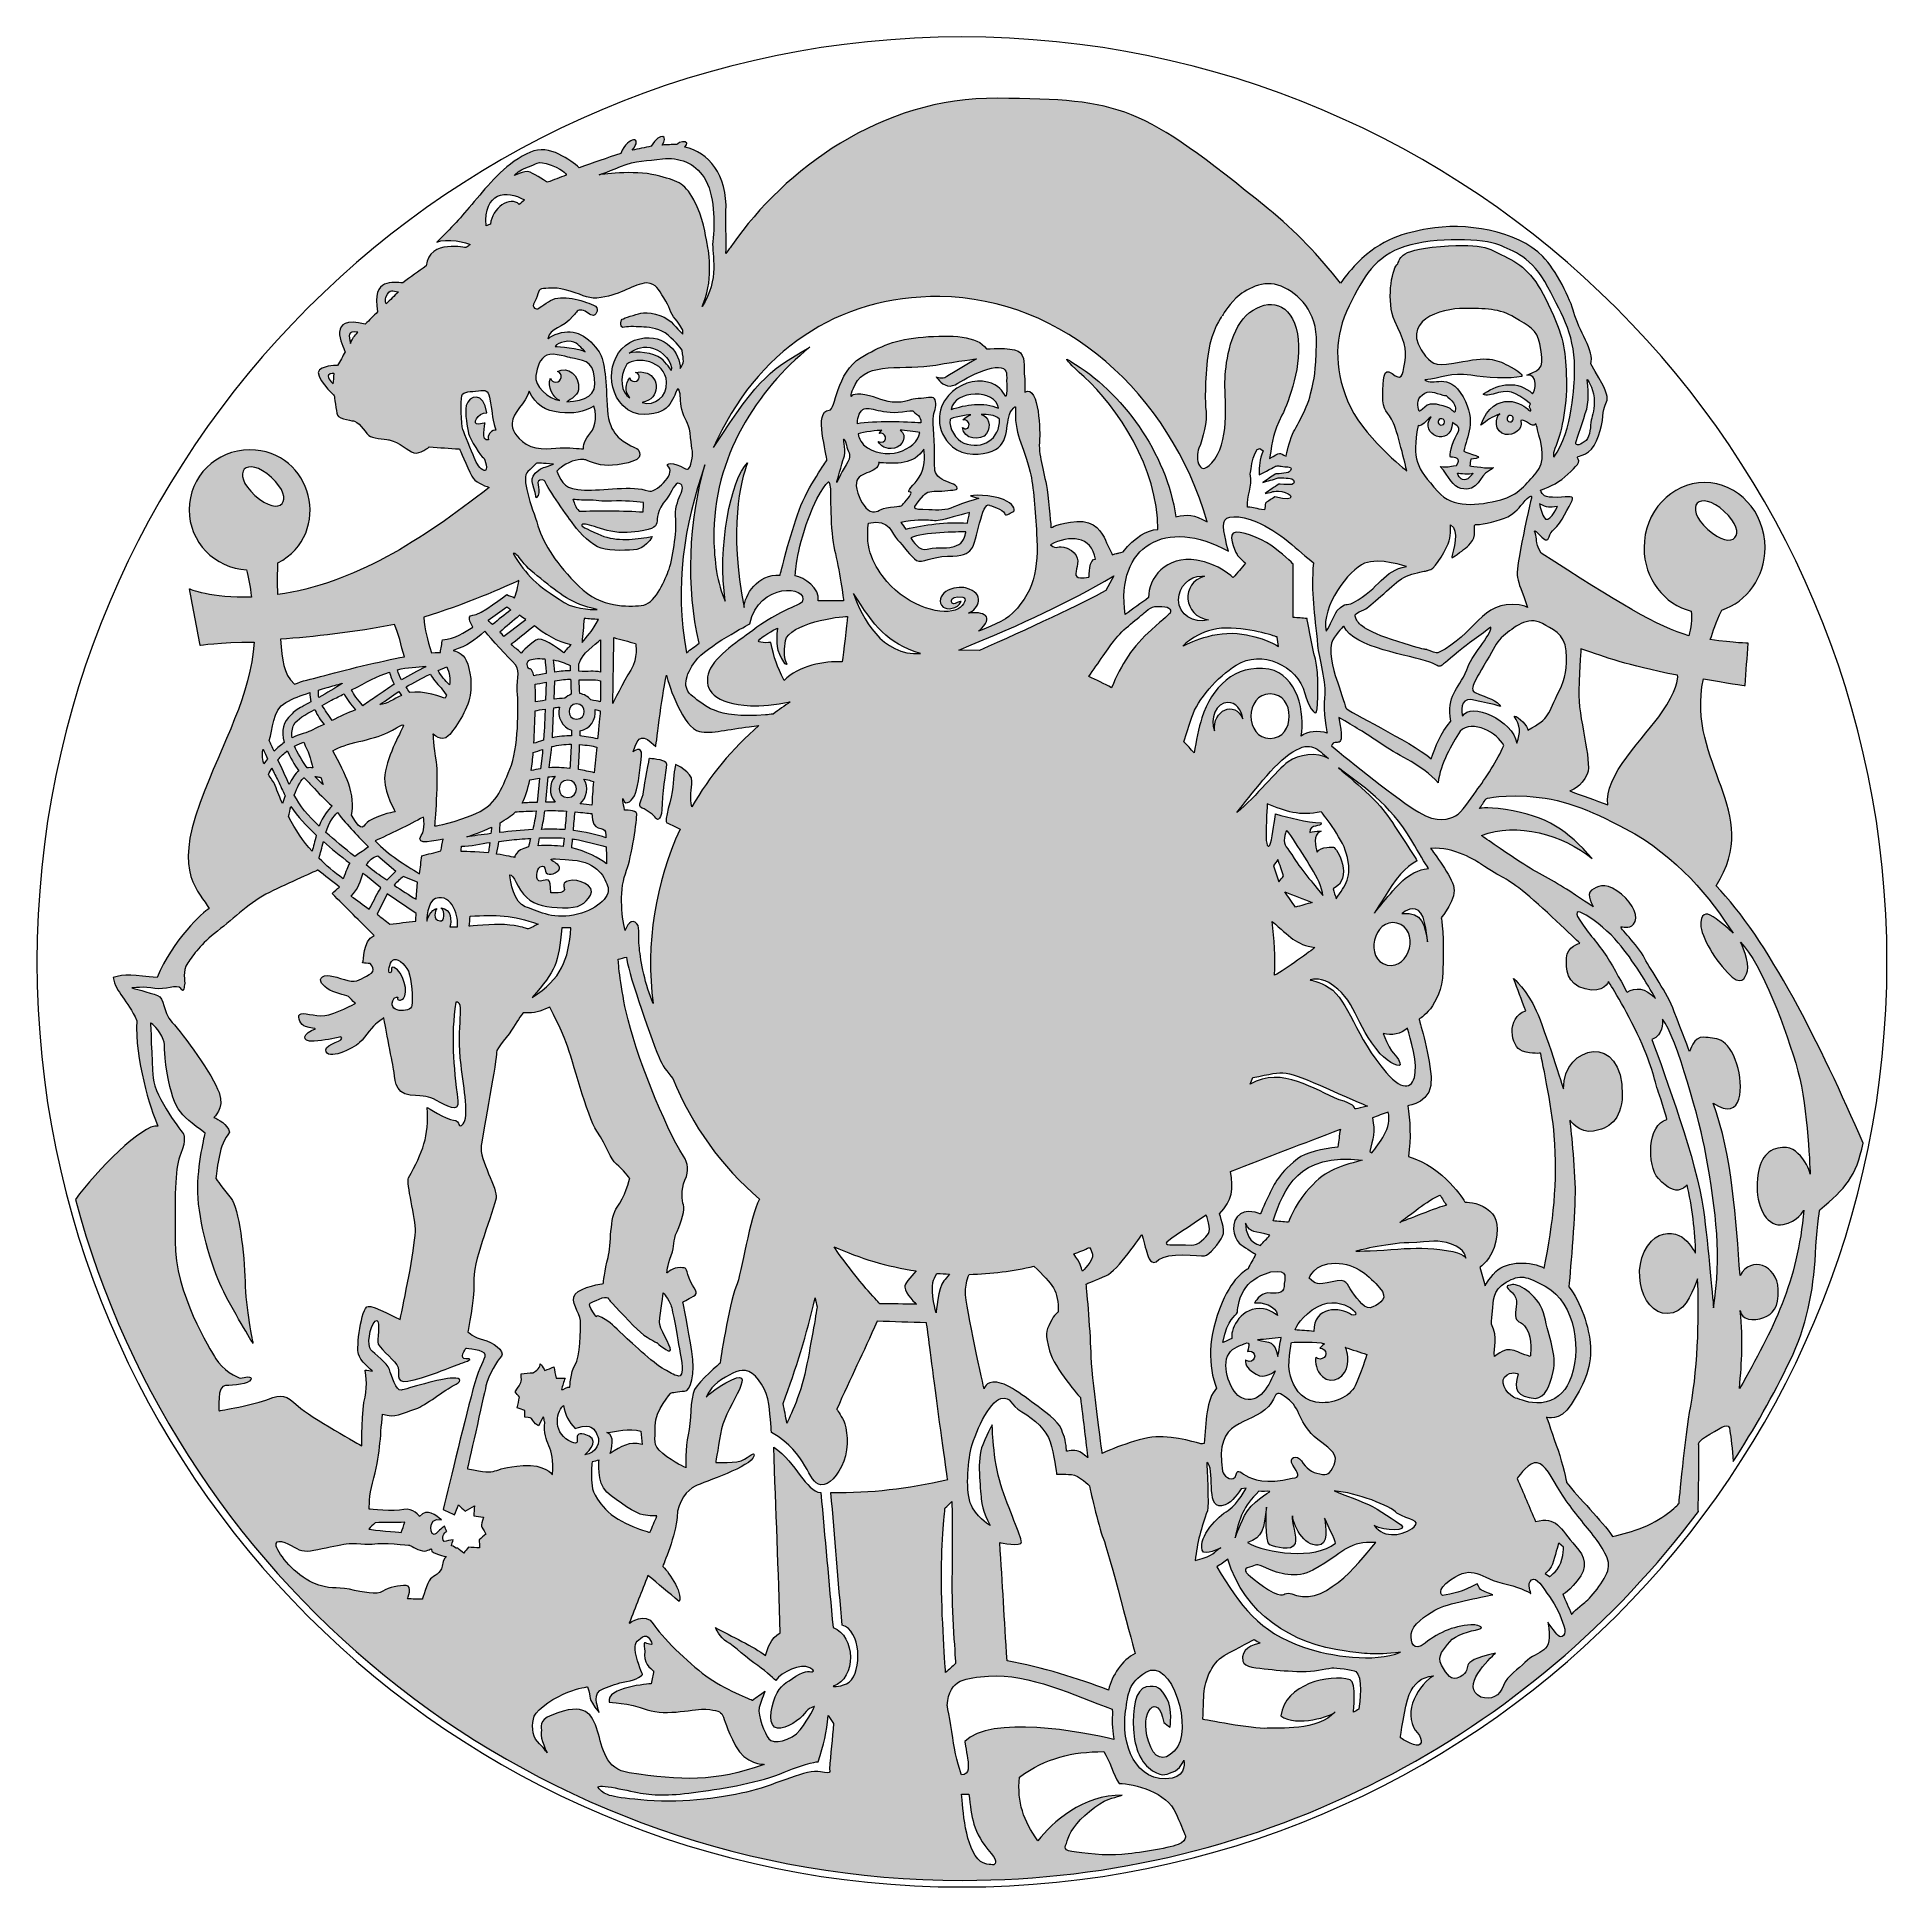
# Model space of a CAD drawing. Header units: inches. Extents: x 50 to 350, y -350 to -50.
import ezdxf

# ---------------------------------------------------------------- set-up
doc = ezdxf.new("R2010")
doc.units = ezdxf.units.IN
doc.header["$MEASUREMENT"] = 0
doc.layers.add('Layer 1', color=7, linetype='Continuous')

msp = doc.modelspace()

# ---------------------------------------------------------------- hatches: boundary and pattern name
at = {"layer": 'Layer 1', "true_color": 0x231f20}
h = msp.add_hatch(color=250, dxfattribs=at)
edge = h.paths.add_edge_path()
edge.add_spline(control_points=[(320.41, -122.27), (325.83, -122.27), (330.22, -126.99), (330.22, -132.81), (330.22, -137.59), (327.26, -141.63), (323.2, -142.92), (322.2, -145.04), (321.83, -146.29), (321.35, -147.73), (325.3, -148.29), (327.49, -148.29), (327.49, -148.29), (327.32, -150.58), (327.15, -152.88), (326.98, -155.17), (326.98, -155.17), (323.87, -154.75), (320.22, -154.08), (317.39, -168.07), (330.05, -175.52), (322.28, -187.65), (330.55, -195.99), (339.35, -213.69), (346.11, -229.36), (345.01, -234.85), (343.3, -236.69), (339.09, -240.18), (339.09, -240.18), (338.57, -243.96), (338.4, -247.32), (338.09, -253.43), (336.94, -259.11), (334.3, -264.6), (331.56, -270.28), (328.48, -275.73), (325.06, -281), (324.94, -278.99), (324.65, -277.06), (324.54, -276.06), (324.37, -274.43), (323.42, -275.38), (321.27, -276.58), (319.12, -277.79), (319.46, -278.22), (319.46, -278.22), (319.46, -278.22), (319.55, -281.57), (319.38, -288.03), (319.37, -288.45), (319.38, -288.8), (319.42, -289.09), (292.27, -325.41), (248.93, -348.93), (200.1, -348.93), (131.18, -348.93), (73.19, -302.07), (56.23, -238.49), (59.64, -233.88), (67.19, -226.17), (69.6, -226.6), (68.37, -223.84), (65.85, -215.65), (66.18, -209.53), (64.67, -206.1), (62.79, -204.97), (62.36, -202.53), (64.05, -201.87), (65.93, -202.2), (69.46, -202.5), (72.07, -196.43), (76.89, -191.83), (77.94, -191.34), (76.39, -188.59), (72.08, -185.83), (76.39, -174.29), (80.22, -164.02), (84.73, -156.75), (85.19, -148.12), (79.58, -148.15), (76.39, -148.63), (76.39, -148.63), (75.81, -145.59), (75.24, -142.55), (74.67, -139.5), (74.67, -139.5), (78.3, -141.08), (84.78, -140.83), (84.56, -139.07), (84.28, -137.6), (84, -136.39), (78.81, -136.14), (74.67, -131.89), (74.67, -126.67), (74.67, -121.3), (79.06, -116.94), (84.48, -116.94), (94.71, -116.94), (98.05, -130.59), (89.05, -135.29), (89.02, -136.75), (89.01, -138.56), (89.04, -140.43), (101.39, -138.61), (112.24, -131.75), (123.33, -123.03), (122.45, -122.75), (120.94, -122.14), (120.51, -121.21), (119.77, -119.64), (118.52, -116.81), (118.52, -116.81), (116.77, -116.67), (115.37, -116.61), (113.62, -116.48), (113.62, -116.48), (112.05, -117.73), (111.1, -117.42), (110.17, -117.11), (108.81, -115.74), (107.12, -115.32), (107.12, -115.32), (104.71, -115.11), (104.08, -114.8), (103.3, -114.41), (102.57, -112.71), (101.46, -112.28), (101.46, -112.28), (98.94, -111.97), (98.73, -111.34), (98.52, -110.71), (98.21, -108.19), (98.21, -108.19), (98.21, -108.19), (94.76, -104.84), (95.81, -104), (96.85, -103.16), (98.73, -103.27), (98.73, -103.27), (99.15, -102.53), (99.57, -101.8), (99.99, -101.07), (99.57, -100.09), (96.87, -94.94), (103.24, -96.56), (103.9, -95.89), (104.57, -95.23), (105.23, -94.57), (104.23, -88.9), (107.85, -89.87), (109.32, -89.85), (110.58, -88.94), (111.84, -88.03), (113.09, -87.12), (113.6, -82.68), (119.72, -84.24), (119.56, -84.14), (119.79, -83.98), (120.03, -83.82), (120.26, -83.67), (119.88, -83.33), (116.32, -82.54), (114.84, -83.27), (117.95, -80.2), (118.81, -79.16), (121.38, -76.12), (123.51, -73.58), (126.26, -70.29), (130.01, -68.65), (133.06, -67.31), (136.57, -70.04), (137.94, -71.19), (140.17, -70.42), (142.41, -69.65), (144.65, -68.88), (145.92, -65.91), (148.36, -66.11), (146.53, -68.36), (147.55, -68.15), (148.56, -67.94), (149.57, -67.73), (151.15, -65.15), (152.44, -66.17), (151.36, -67.52), (152.16, -67.49), (152.96, -67.45), (153.77, -67.42), (153.77, -67.42), (154.5, -66.79), (155.13, -67), (155.76, -67.21), (155.02, -67.84), (155.02, -67.84), (158.9, -68.68), (161.99, -72.31), (161.72, -78.33), (161.6, -81.22), (161.9, -83.27), (161.68, -85.13), (162.2, -84.46), (162.36, -84.23), (162.78, -83.63), (171.22, -71.58), (186.78, -59.76), (205.73, -59.93), (226.07, -60.12), (228.81, -60.97), (249.65, -77.85), (254.07, -81.42), (257.93, -85.56), (261.4, -89.94), (261.85, -89.21), (262.66, -88.14), (264.13, -86.63), (267.97, -82.69), (271.93, -81.75), (275.52, -81.11), (281.48, -80.03), (289.98, -81.32), (294.19, -85.59), (296.24, -87.65), (298.76, -92.68), (299.24, -94.68), (299.91, -97.47), (302.67, -101.01), (301.96, -102.99), (306.28, -110.17), (304.11, -108.03), (303.93, -111.5), (303.84, -113.18), (302.92, -116.36), (301.6, -117.28), (300.27, -118.21), (299.53, -117.81), (299.93, -118.46), (300.34, -119.12), (299.13, -120.06), (297.76, -121.34), (296.61, -122.42), (294.45, -123.28), (293.81, -123.51), (294.2, -124.26), (294.26, -124.7), (296.51, -124.65), (298.53, -124.61), (299.35, -124.27), (298.92, -125.17), (298.49, -126.07), (297.11, -128.95), (296.08, -129.77), (295.05, -130.59), (295.27, -131.75), (294.62, -131.53), (293.98, -131.32), (292.51, -129.25), (292.94, -130.41), (293.37, -131.55), (292.8, -131.62), (293.91, -133.69), (306.16, -141.6), (312.96, -145.74), (317.89, -147.09), (318.2, -145.94), (318.38, -144.39), (318.24, -143.09), (313.87, -142.03), (310.6, -137.83), (310.6, -132.81), (310.6, -126.99), (314.99, -122.27), (320.41, -122.27), (320.41, -122.27), (320.41, -122.27), (320.41, -122.27)], knot_values=[0, 0, 0, 0, 1, 1, 1, 2, 2, 2, 3, 3, 3, 4, 4, 4, 5, 5, 5, 6, 6, 6, 7, 7, 7, 8, 8, 8, 9, 9, 9, 10, 10, 10, 11, 11, 11, 12, 12, 12, 13, 13, 13, 14, 14, 14, 15, 15, 15, 16, 16, 16, 17, 17, 17, 18, 18, 18, 19, 19, 19, 20, 20, 20, 21, 21, 21, 22, 22, 22, 23, 23, 23, 24, 24, 24, 25, 25, 25, 26, 26, 26, 27, 27, 27, 28, 28, 28, 29, 29, 29, 30, 30, 30, 31, 31, 31, 32, 32, 32, 33, 33, 33, 34, 34, 34, 35, 35, 35, 36, 36, 36, 37, 37, 37, 38, 38, 38, 39, 39, 39, 40, 40, 40, 41, 41, 41, 42, 42, 42, 43, 43, 43, 44, 44, 44, 45, 45, 45, 46, 46, 46, 47, 47, 47, 48, 48, 48, 49, 49, 49, 50, 50, 50, 51, 51, 51, 52, 52, 52, 53, 53, 53, 54, 54, 54, 55, 55, 55, 56, 56, 56, 57, 57, 57, 58, 58, 58, 59, 59, 59, 60, 60, 60, 61, 61, 61, 62, 62, 62, 63, 63, 63, 64, 64, 64, 65, 65, 65, 66, 66, 66, 67, 67, 67, 68, 68, 68, 69, 69, 69, 70, 70, 70, 71, 71, 71, 72, 72, 72, 73, 73, 73, 74, 74, 74, 75, 75, 75, 76, 76, 76, 77, 77, 77, 78, 78, 78, 79, 79, 79, 80, 80, 80, 81, 81, 81, 82, 82, 82, 83, 83, 83, 84, 84, 84, 85, 85, 85, 86, 86, 86, 87, 87, 87, 88, 88, 88, 89, 89, 89, 90, 90, 90, 91, 91, 91, 91], degree=3, periodic=1)
edge = h.paths.add_edge_path()
edge.add_spline(control_points=[(142.83, -254.86), (142.83, -254.86), (142.63, -253.93), (141.18, -254.65), (139.73, -255.38), (139.01, -255.07), (140.15, -256.72), (141.28, -258.37), (140.04, -256.82), (141.59, -257.65), (143.14, -258.48), (143.49, -259.03), (145.04, -260.47), (146.59, -261.92), (150.51, -265.54), (152.06, -266.26), (153.61, -266.98), (155.16, -268.53), (154.44, -264.3), (153.72, -260.06), (153.1, -256.55), (152.79, -255.62), (152.48, -254.69), (151.55, -253.65), (151.55, -253.65), (151.55, -253.65), (151.13, -256.65), (150.93, -258.41), (150.84, -259.18), (152.81, -262.33), (152.74, -262.91), (152.64, -263.65), (150.51, -261.71), (150.51, -261.71), (150.51, -261.71), (148.76, -260.99), (147.31, -259.54), (145.86, -258.1), (142.83, -254.86), (142.83, -254.86), (142.83, -254.86), (142.83, -254.86), (142.83, -254.86)], knot_values=[0, 0, 0, 0, 1, 1, 1, 2, 2, 2, 3, 3, 3, 4, 4, 4, 5, 5, 5, 6, 6, 6, 7, 7, 7, 8, 8, 8, 9, 9, 9, 10, 10, 10, 11, 11, 11, 12, 12, 12, 13, 13, 13, 14, 14, 14, 14], degree=3, periodic=1)
edge = h.paths.add_edge_path()
edge.add_spline(control_points=[(296.77, -294.22), (296.77, -294.22), (297.54, -294.9), (297.54, -294.9), (297.54, -294.9), (297.54, -297.3), (296.51, -298.49), (295.49, -299.69), (295.27, -299.65), (295.27, -299.65), (295.27, -299.65), (294.59, -299.14), (294.59, -299.14), (294.59, -299.14), (295.49, -298.58), (295.91, -297.13), (296.34, -295.67), (296.77, -294.22), (296.77, -294.22), (296.77, -294.22), (296.77, -294.22), (296.77, -294.22)], knot_values=[0, 0, 0, 0, 1, 1, 1, 2, 2, 2, 3, 3, 3, 4, 4, 4, 5, 5, 5, 6, 6, 6, 7, 7, 7, 7], degree=3, periodic=1)
edge = h.paths.add_edge_path()
edge.add_spline(control_points=[(248.35, -310.46), (248.03, -310.27), (247.71, -310.07), (247.38, -309.88), (247.38, -309.88), (244.77, -311.19), (242.54, -312.45), (240.31, -313.71), (239.25, -316.95), (239.2, -319.13), (239.15, -321.31), (239.05, -322.81), (239.05, -322.81), (239.05, -322.81), (247.19, -324.41), (249.47, -324.27), (251.33, -324.15), (257.69, -324.77), (260.51, -321.6), (260.01, -322.27), (254.26, -324.14), (251.7, -322.23), (252.36, -317.14), (259.62, -315.37), (262.93, -316.42), (264.05, -316.77), (263.47, -321.65), (263.47, -321.65), (263.76, -321.49), (264.05, -321.33), (264.34, -321.17), (264.5, -320.22), (265.03, -315.72), (263.85, -315.06), (263.37, -314.79), (260.57, -314.41), (259.98, -314.48), (258.77, -314.63), (257.07, -315.11), (255.04, -315.06), (253, -315.01), (251.45, -314.87), (249.66, -314.68), (247.87, -314.48), (245.78, -314.38), (245.54, -313.37), (245.07, -311.4), (247.25, -310.67), (248.35, -310.46), (248.35, -310.46), (248.35, -310.46), (248.35, -310.46)], knot_values=[0, 0, 0, 0, 1, 1, 1, 2, 2, 2, 3, 3, 3, 4, 4, 4, 5, 5, 5, 6, 6, 6, 7, 7, 7, 8, 8, 8, 9, 9, 9, 10, 10, 10, 11, 11, 11, 12, 12, 12, 13, 13, 13, 14, 14, 14, 15, 15, 15, 16, 16, 16, 17, 17, 17, 17], degree=3, periodic=1)
edge = h.paths.add_edge_path()
edge.add_spline(control_points=[(241.35, -298.09), (241.93, -297.68), (242.52, -297.26), (243.1, -296.85), (245.83, -305.71), (253.27, -310.58), (262.32, -311.78), (265.34, -312.18), (266.67, -312.41), (271.09, -311.93), (266.9, -313.67), (259.83, -312.63), (255.4, -311.11), (248.17, -308.63), (245.11, -304.43), (241.35, -298.09), (241.35, -298.09), (241.35, -298.09), (241.35, -298.09)], knot_values=[0, 0, 0, 0, 1, 1, 1, 2, 2, 2, 3, 3, 3, 4, 4, 4, 5, 5, 5, 6, 6, 6, 6], degree=3, periodic=1)
edge = h.paths.add_edge_path()
edge.add_spline(control_points=[(278.55, -239.44), (278.2, -238.89), (277.86, -238.34), (277.51, -237.79), (275.61, -238.63), (272.32, -241.22), (271, -242.23), (271.77, -241.96), (277.27, -239.72), (278.55, -239.44), (278.55, -239.44), (278.55, -239.44), (278.55, -239.44)], knot_values=[0, 0, 0, 0, 1, 1, 1, 2, 2, 2, 3, 3, 3, 4, 4, 4, 4], degree=3, periodic=1)
edge = h.paths.add_edge_path()
edge.add_spline(control_points=[(250.44, -241.98), (251.28, -242.05), (252.11, -242.12), (252.94, -242.2), (252.94, -242.2), (253.85, -239.59), (255.78, -237.32), (258.81, -233.74), (260.61, -233.37), (264.91, -232.11), (254.43, -230.98), (252.3, -236.66), (250.44, -241.98), (250.44, -241.98), (250.44, -241.98), (250.44, -241.98)], knot_values=[0, 0, 0, 0, 1, 1, 1, 2, 2, 2, 3, 3, 3, 4, 4, 4, 5, 5, 5, 5], degree=3, periodic=1)
edge = h.paths.add_edge_path()
edge.add_spline(control_points=[(248.39, -245.97), (246.66, -245.58), (245.97, -243.84), (245.97, -242.36), (246.86, -244.18), (247.43, -243.5), (249.94, -244.3), (249.42, -244.86), (248.91, -245.41), (248.39, -245.97), (248.39, -245.97), (248.39, -245.97), (248.39, -245.97)], knot_values=[0, 0, 0, 0, 1, 1, 1, 2, 2, 2, 3, 3, 3, 4, 4, 4, 4], degree=3, periodic=1)
edge = h.paths.add_edge_path()
edge.add_spline(control_points=[(263.87, -246.9), (263.87, -246.9), (268.56, -245.64), (272.46, -245.52), (276.36, -245.41), (277.03, -244.95), (279.37, -245.75), (281.71, -246.56), (281.71, -248.05), (281.71, -248.05), (281.71, -248.05), (281.6, -247.24), (278.59, -246.79), (275.58, -246.33), (273.57, -246.33), (270.67, -246.56), (267.78, -246.79), (263.87, -246.9), (263.87, -246.9), (263.87, -246.9), (263.87, -246.9), (263.87, -246.9)], knot_values=[0, 0, 0, 0, 1, 1, 1, 2, 2, 2, 3, 3, 3, 4, 4, 4, 5, 5, 5, 6, 6, 6, 7, 7, 7, 7], degree=3, periodic=1)
edge = h.paths.add_edge_path()
edge.add_spline(control_points=[(242.32, -261.71), (242.93, -261.44), (243.18, -261.31), (243.78, -261.04), (243.43, -260.01), (244.84, -256.19), (248.26, -256.19), (249.94, -256.19), (251.14, -257.34), (251.14, -257.34), (250.98, -255.62), (248.55, -255.14), (247.42, -255.27), (247.42, -255.27), (248.38, -253.67), (249.58, -253.67), (250.78, -253.67), (252.22, -253.9), (252.22, -252.64), (252.22, -251.37), (253.23, -249.8), (250.1, -250.26), (247.58, -251.06), (246.65, -251.8), (245.69, -253.29), (244.73, -254.79), (244.66, -256.76), (244.66, -256.76), (244.31, -257.66), (243.1, -257.62), (242.32, -261.71), (242.32, -261.71), (242.32, -261.71), (242.32, -261.71)], knot_values=[0, 0, 0, 0, 1, 1, 1, 2, 2, 2, 3, 3, 3, 4, 4, 4, 5, 5, 5, 6, 6, 6, 7, 7, 7, 8, 8, 8, 9, 9, 9, 10, 10, 10, 11, 11, 11, 11], degree=3, periodic=1)
edge = h.paths.add_edge_path()
edge.add_spline(control_points=[(256.31, -251.28), (257.39, -252.28), (257.51, -252.39), (260.03, -251.84), (262.55, -251.28), (262.31, -252.17), (263.27, -253.49), (264.23, -254.82), (265.43, -256.59), (266.63, -255.93), (267.84, -255.26), (269.28, -254.6), (267.72, -252.83), (266.15, -251.06), (263.99, -248.85), (260.51, -248.85), (257.03, -248.85), (256.31, -251.28), (256.31, -251.28), (256.31, -251.28), (256.31, -251.28), (256.31, -251.28)], knot_values=[0, 0, 0, 0, 1, 1, 1, 2, 2, 2, 3, 3, 3, 4, 4, 4, 5, 5, 5, 6, 6, 6, 7, 7, 7, 7], degree=3, periodic=1)
edge = h.paths.add_edge_path()
edge.add_spline(control_points=[(254.01, -259.65), (254.93, -259.78), (256.11, -259.76), (257.04, -259.9), (257.04, -255.76), (261.38, -255.92), (263.18, -257.21), (265.56, -257.84), (261.22, -253.19), (256.81, -256.41), (254.49, -258.1), (254.01, -259.65), (254.01, -259.65), (254.01, -259.65), (254.01, -259.65), (254.01, -259.65)], knot_values=[0, 0, 0, 0, 1, 1, 1, 2, 2, 2, 3, 3, 3, 4, 4, 4, 5, 5, 5, 5], degree=3, periodic=1)
edge = h.paths.add_edge_path()
edge.add_spline(control_points=[(251.74, -260.89), (251.57, -261.92), (251.4, -262.94), (251.22, -263.96), (250.73, -261.49), (249.85, -261.66), (247.91, -261.29), (249.19, -261.16), (250.46, -261.03), (251.74, -260.89), (251.74, -260.89), (251.74, -260.89), (251.74, -260.89)], knot_values=[0, 0, 0, 0, 1, 1, 1, 2, 2, 2, 3, 3, 3, 4, 4, 4, 4], degree=3, periodic=1)
edge = h.paths.add_edge_path()
edge.add_spline(control_points=[(245.49, -262.03), (245.49, -262.03), (243.88, -262.58), (243.31, -263.46), (241.88, -265.64), (243.68, -269.98), (245.38, -270.7), (248.28, -271.94), (249.92, -268.46), (250.78, -266.31), (250.78, -266.31), (249.17, -267.74), (247.68, -266.86), (246.45, -266.14), (245.91, -265.42), (245.95, -264.52), (246.11, -264.67), (246.33, -264.77), (246.58, -264.77), (247.07, -264.77), (247.47, -264.39), (247.47, -263.93), (247.47, -263.47), (247.07, -263.09), (246.58, -263.09), (246.48, -263.09), (246.38, -263.11), (246.29, -263.14), (246.6, -262.16), (246.8, -261.35), (245.49, -262.03), (245.49, -262.03), (245.49, -262.03), (245.49, -262.03)], knot_values=[0, 0, 0, 0, 1, 1, 1, 2, 2, 2, 3, 3, 3, 4, 4, 4, 5, 5, 5, 6, 6, 6, 7, 7, 7, 8, 8, 8, 9, 9, 9, 10, 10, 10, 11, 11, 11, 11], degree=3, periodic=1)
edge = h.paths.add_edge_path()
edge.add_spline(control_points=[(258.78, -261.91), (257.51, -261.5), (254.41, -261.63), (253.41, -261.7), (253.41, -261.7), (252.64, -265.45), (253.25, -267.14), (253.86, -268.83), (254.69, -270.89), (257.4, -271.37), (260.11, -271.84), (262.87, -270.52), (263.76, -268.72), (264.64, -266.93), (265.64, -263.65), (265.64, -263.65), (264.48, -263.26), (263.31, -262.88), (262.15, -262.49), (262.15, -262.49), (262.76, -263.49), (262.54, -265.29), (262.32, -267.09), (260.05, -268.78), (258.45, -267.24), (257.4, -266.24), (257.25, -264.97), (257.36, -264.08), (257.53, -264.27), (257.79, -264.39), (258.07, -264.39), (258.58, -264.39), (259, -263.99), (259, -263.51), (259, -263.02), (258.58, -262.63), (258.07, -262.63), (258.07, -262.63), (258.04, -262.63), (258.04, -262.63), (258.38, -262.26), (258.78, -261.91), (258.78, -261.91), (258.78, -261.91), (258.78, -261.91), (258.78, -261.91)], knot_values=[0, 0, 0, 0, 1, 1, 1, 2, 2, 2, 3, 3, 3, 4, 4, 4, 5, 5, 5, 6, 6, 6, 7, 7, 7, 8, 8, 8, 9, 9, 9, 10, 10, 10, 11, 11, 11, 12, 12, 12, 13, 13, 13, 14, 14, 14, 15, 15, 15, 15], degree=3, periodic=1)
edge = h.paths.add_edge_path()
edge.add_spline(control_points=[(285.84, -258.73), (287.06, -261.01), (286.11, -262.43), (286.34, -263.99), (288.93, -261.93), (289.48, -263.2), (292.16, -263.99), (292.16, -263.99), (292.56, -260.98), (291.56, -259.48), (290.56, -257.98), (289.86, -258.63), (289.76, -257.32), (289.66, -256.01), (290.46, -254.76), (289.25, -253.63), (288.05, -252.51), (288.15, -252.51), (289.25, -252.32), (290.36, -252.13), (293.77, -254.2), (294.47, -257.48), (295.17, -260.77), (296.48, -263.77), (295.87, -266.4), (295.27, -269.02), (294.57, -270.52), (293.01, -270.79), (289.92, -270.5), (289.4, -269.32), (290.21, -266.81), (290.21, -266.81), (289.01, -266.18), (288, -267.3), (287, -268.43), (288.95, -270.53), (289.76, -270.71), (290.56, -270.9), (291.86, -271.65), (293.97, -271.47), (296.07, -271.28), (297.68, -269.87), (298.48, -268.09), (300.62, -263.33), (299.59, -255.31), (294.58, -252.59), (291.47, -250.9), (290.55, -250.62), (288.24, -251.93), (285.94, -253.25), (286.22, -255.03), (286.02, -256.62), (285.82, -258.22), (285.84, -258.73), (285.84, -258.73), (285.84, -258.73), (285.84, -258.73), (285.84, -258.73)], knot_values=[0, 0, 0, 0, 1, 1, 1, 2, 2, 2, 3, 3, 3, 4, 4, 4, 5, 5, 5, 6, 6, 6, 7, 7, 7, 8, 8, 8, 9, 9, 9, 10, 10, 10, 11, 11, 11, 12, 12, 12, 13, 13, 13, 14, 14, 14, 15, 15, 15, 16, 16, 16, 17, 17, 17, 18, 18, 18, 19, 19, 19, 19], degree=3, periodic=1)
edge = h.paths.add_edge_path()
edge.add_spline(control_points=[(290.02, -283.76), (290.02, -283.76), (291.46, -281.54), (292.79, -281.22), (294.12, -280.91), (295.12, -282.7), (296.56, -285.14), (298, -287.57), (299.77, -289.79), (301.43, -291.8), (303.09, -293.81), (304.97, -296.35), (304.86, -298.04), (304.75, -299.73), (302.09, -303.01), (300.99, -303.86), (299.88, -304.7), (298.85, -305.78), (298.85, -305.78), (298.38, -304.69), (297.9, -303.6), (297.42, -302.51), (297.42, -302.51), (297.89, -302.59), (299.77, -300.37), (301.65, -298.14), (300.99, -296.35), (299.55, -294.76), (296.84, -291.78), (296.45, -289.8), (293.01, -290.74), (292.02, -288.41), (291.02, -286.09), (290.02, -283.76), (290.02, -283.76), (290.02, -283.76), (290.02, -283.76)], knot_values=[0, 0, 0, 0, 1, 1, 1, 2, 2, 2, 3, 3, 3, 4, 4, 4, 5, 5, 5, 6, 6, 6, 7, 7, 7, 8, 8, 8, 9, 9, 9, 10, 10, 10, 11, 11, 11, 12, 12, 12, 12], degree=3, periodic=1)
edge = h.paths.add_edge_path()
edge.add_spline(control_points=[(294.99, -307.06), (294.99, -307.06), (296.17, -308.71), (296.69, -309.23), (297.21, -309.75), (298.12, -309.17), (297.6, -307.64), (297.08, -306.12), (296.38, -304.42), (295.27, -302.91), (294.16, -301.39), (293.15, -299.58), (292.35, -300.2), (291.54, -300.82), (292.27, -302.42), (292.27, -302.42), (292.27, -302.42), (290.95, -301.5), (288.44, -300.96), (283.65, -299.92), (283.11, -297.5), (279.21, -300.19), (276.73, -301.9), (277.9, -302.71), (277.9, -302.71), (279.48, -302.44), (281.1, -302.19), (283.56, -300.82), (284.24, -302.15), (283.86, -301.7), (286.1, -302.61), (284.2, -303.05), (278.76, -303.93), (276.66, -305.12), (275.19, -305.95), (272.99, -307.54), (272.85, -308.94), (272.71, -310.35), (273.16, -312), (275.11, -310.44), (277.42, -308.61), (280.05, -307.51), (283.1, -307.49), (283.1, -307.49), (285.09, -307.85), (283.8, -308.19), (282.51, -308.52), (279.96, -309.08), (279.09, -310.23), (278.22, -311.39), (276.89, -312.49), (277.76, -314.03), (278.63, -315.56), (279.29, -316.73), (280.76, -315.9), (283.44, -314.37), (279.57, -313.69), (286.54, -312.06), (285.56, -312.95), (280.64, -317.61), (284.16, -319.19), (285.72, -319.76), (287.23, -319.03), (287.82, -317.33), (288.42, -315.64), (290.34, -314.63), (291.28, -313.61), (293.43, -311.3), (296.09, -312.58), (294.99, -307.06), (294.99, -307.06), (294.99, -307.06), (294.99, -307.06)], knot_values=[0, 0, 0, 0, 1, 1, 1, 2, 2, 2, 3, 3, 3, 4, 4, 4, 5, 5, 5, 6, 6, 6, 7, 7, 7, 8, 8, 8, 9, 9, 9, 10, 10, 10, 11, 11, 11, 12, 12, 12, 13, 13, 13, 14, 14, 14, 15, 15, 15, 16, 16, 16, 17, 17, 17, 18, 18, 18, 19, 19, 19, 20, 20, 20, 21, 21, 21, 22, 22, 22, 23, 23, 23, 24, 24, 24, 24], degree=3, periodic=1)
edge = h.paths.add_edge_path()
edge.add_spline(control_points=[(276.44, -315.76), (274.43, -315.95), (273.3, -316.97), (272.53, -318.81), (271.75, -320.66), (271.09, -325.8), (271.09, -325.8), (271.09, -325.8), (271.75, -326.28), (273.19, -326.87), (274.63, -327.45), (274.85, -326.09), (273.86, -325.02), (272.86, -323.96), (272.42, -321.92), (273.08, -320.17), (273.75, -318.42), (274.66, -316.93), (276.44, -315.76), (276.44, -315.76), (276.44, -315.76), (276.44, -315.76)], knot_values=[0, 0, 0, 0, 1, 1, 1, 2, 2, 2, 3, 3, 3, 4, 4, 4, 5, 5, 5, 6, 6, 6, 7, 7, 7, 7], degree=3, periodic=1)
edge = h.paths.add_edge_path()
edge.add_spline(control_points=[(253.09, -271.06), (255.09, -272.73), (254.59, -275.25), (258.35, -277.94), (259.68, -278.9), (261.12, -279.95), (260.35, -281.54), (259.57, -283.13), (259.35, -283.23), (258.02, -283.02), (256.69, -282.81), (255.81, -282.07), (255.03, -280.91), (254.26, -279.74), (252.87, -280.33), (253.65, -281.6), (254.42, -282.87), (255.09, -283.61), (253.54, -283.72), (244.97, -285.74), (245.19, -280.59), (244.29, -283.55), (243.55, -284.34), (242.35, -283.26), (242.24, -282.57), (240.83, -273.77), (246.68, -275.38), (249.71, -272.06), (251.21, -270.42), (250.42, -268.83), (253.09, -271.06), (253.09, -271.06), (253.09, -271.06), (253.09, -271.06)], knot_values=[0, 0, 0, 0, 1, 1, 1, 2, 2, 2, 3, 3, 3, 4, 4, 4, 5, 5, 5, 6, 6, 6, 7, 7, 7, 8, 8, 8, 9, 9, 9, 10, 10, 10, 11, 11, 11, 11], degree=3, periodic=1)
edge = h.paths.add_edge_path()
edge.add_spline(control_points=[(262.01, -295.28), (264.22, -294.17), (264.64, -294.11), (267.1, -294.11), (265.4, -296.22), (259.21, -304.42), (254.26, -302.71), (251.71, -301.83), (252.82, -303), (251.16, -302.52), (249.5, -302.03), (246.28, -299.19), (246.28, -299.19), (246.28, -299.19), (245.4, -298.41), (246.62, -298.12), (247.83, -297.82), (247.5, -297.43), (249.38, -298.31), (251.27, -299.19), (254.26, -300.07), (256.91, -298.61), (259.57, -297.14), (262.01, -295.28), (262.01, -295.28), (262.01, -295.28), (262.01, -295.28), (262.01, -295.28)], knot_values=[0, 0, 0, 0, 1, 1, 1, 2, 2, 2, 3, 3, 3, 4, 4, 4, 5, 5, 5, 6, 6, 6, 7, 7, 7, 8, 8, 8, 9, 9, 9, 9], degree=3, periodic=1)
edge = h.paths.add_edge_path()
edge.add_spline(control_points=[(260.35, -285.77), (263.99, -286.02), (269.55, -288.25), (270.53, -289.37), (272.53, -290.53), (274.52, -290.53), (273.3, -291.59), (271.65, -293.02), (268.5, -293.62), (266.85, -291.39), (268.43, -292.36), (272.52, -292.28), (271.2, -291.27), (270.31, -290.74), (267.57, -288.73), (265.91, -287.99), (264.25, -287.25), (260.35, -285.77), (260.35, -285.77), (260.35, -285.77), (260.35, -285.77), (260.35, -285.77)], knot_values=[0, 0, 0, 0, 1, 1, 1, 2, 2, 2, 3, 3, 3, 4, 4, 4, 5, 5, 5, 6, 6, 6, 7, 7, 7, 7], degree=3, periodic=1)
edge = h.paths.add_edge_path()
edge.add_spline(control_points=[(260.57, -294.23), (257.22, -296.99), (249.36, -295.91), (246.28, -294.13), (248.86, -293.37), (248.9, -291.87), (249.38, -288.41), (249.38, -288.41), (249.05, -294.21), (249.94, -294.52), (250.82, -294.84), (253.45, -295.69), (254.01, -294.32), (254.45, -293.24), (253.26, -290.67), (253.59, -289.79), (253.91, -291.81), (255.73, -295.24), (258.24, -294.44), (259.56, -294.02), (258.8, -290.21), (258.8, -290.21), (258.8, -290.21), (260.68, -294.13), (260.57, -294.23), (260.57, -294.23), (260.57, -294.23), (260.57, -294.23)], knot_values=[0, 0, 0, 0, 1, 1, 1, 2, 2, 2, 3, 3, 3, 4, 4, 4, 5, 5, 5, 6, 6, 6, 7, 7, 7, 8, 8, 8, 9, 9, 9, 9], degree=3, periodic=1)
edge = h.paths.add_edge_path()
edge.add_spline(control_points=[(248.13, -285.8), (248.65, -285.94), (249.42, -285.74), (249.94, -285.88), (249.94, -285.88), (246.83, -287.65), (245.83, -289.77), (244.84, -291.88), (244.29, -293.39), (244.29, -293.39), (245.03, -289.97), (245.59, -288.42), (248.13, -285.8), (248.13, -285.8), (248.13, -285.8), (248.13, -285.8)], knot_values=[0, 0, 0, 0, 1, 1, 1, 2, 2, 2, 3, 3, 3, 4, 4, 4, 5, 5, 5, 5], degree=3, periodic=1)
edge = h.paths.add_edge_path()
edge.add_spline(control_points=[(238.97, -295.4), (239.28, -296.43), (241.97, -294.99), (241.97, -294.99), (240.59, -295.68), (241.32, -296.18), (237.83, -297.06), (238.09, -294.17), (238.83, -291.7), (239.8, -289), (240.07, -288.23), (239.67, -281.74), (239.69, -281.14), (241.17, -281.88), (239.4, -288.66), (242.1, -288.19), (243.68, -287.91), (244.3, -286.65), (245.29, -285.45), (245.29, -285.45), (246.08, -285.34), (246.08, -285.34), (246.08, -285.34), (244.88, -287.67), (243.18, -288.94), (241.48, -289.89), (238.29, -293.12), (238.97, -295.4), (238.97, -295.4), (238.97, -295.4), (238.97, -295.4)], knot_values=[0, 0, 0, 0, 1, 1, 1, 2, 2, 2, 3, 3, 3, 4, 4, 4, 5, 5, 5, 6, 6, 6, 7, 7, 7, 8, 8, 8, 9, 9, 9, 10, 10, 10, 10], degree=3, periodic=1)
edge = h.paths.add_edge_path()
edge.add_spline(control_points=[(266.55, -225.28), (267.4, -224.96), (268.24, -224.64), (269.09, -224.33), (269.85, -226.82), (267.54, -229.54), (266.47, -230.95), (266.35, -230.88), (266.24, -230.81), (266.12, -230.73), (266.63, -228.73), (267.06, -227.49), (266.55, -225.28), (266.55, -225.28), (266.55, -225.28), (266.55, -225.28)], knot_values=[0, 0, 0, 0, 1, 1, 1, 2, 2, 2, 3, 3, 3, 4, 4, 4, 5, 5, 5, 5], degree=3, periodic=1)
edge = h.paths.add_edge_path()
edge.add_spline(control_points=[(260.92, -230.02), (261.14, -228.84), (261.15, -228.28), (261.37, -227.09), (255.43, -229.39), (249.49, -231.68), (243.56, -233.98), (244, -236.9), (243.91, -238.56), (241.75, -240.86), (241.75, -240.86), (242.78, -243.53), (242.26, -244.48), (241.75, -245.43), (240.11, -247.66), (239.34, -247.66), (238.56, -247.66), (233.23, -247.06), (231.94, -248.27), (230.65, -249.47), (230.22, -247.92), (229.96, -247.06), (229.7, -246.2), (229.18, -244.22), (229.18, -244.22), (229.18, -244.22), (225.14, -250.16), (223.42, -250.85), (221.7, -251.54), (220.15, -252.22), (220.15, -252.22), (220.15, -252.22), (220.83, -259.45), (220.92, -263.24), (221.01, -267.03), (222.73, -279.68), (222.73, -279.68), (222.73, -279.68), (228.24, -277.18), (231.42, -277.01), (234.6, -276.84), (238.74, -278.13), (238.74, -278.13), (238.91, -278.12), (239.08, -278.1), (239.26, -278.09), (239.55, -274.62), (239.59, -270.89), (241.27, -269.13), (239.91, -265.59), (239.79, -260.89), (242.17, -255.22), (244.01, -250.82), (246.41, -249.76), (246.41, -249.76), (246.68, -248.94), (247.31, -248.2), (247.58, -247.38), (247.58, -247.38), (246.11, -246.41), (245.28, -245.88), (244.45, -245.35), (243.34, -242.89), (244.63, -241.3), (245.92, -239.72), (248.41, -240.86), (248.41, -240.86), (248.41, -240.86), (248.87, -239.54), (249.7, -237.95), (250.53, -236.37), (250.89, -234.74), (254.4, -231.92), (255.74, -230.84), (258.49, -230.36), (260.92, -230.02), (260.92, -230.02), (260.92, -230.02), (260.92, -230.02)], knot_values=[0, 0, 0, 0, 1, 1, 1, 2, 2, 2, 3, 3, 3, 4, 4, 4, 5, 5, 5, 6, 6, 6, 7, 7, 7, 8, 8, 8, 9, 9, 9, 10, 10, 10, 11, 11, 11, 12, 12, 12, 13, 13, 13, 14, 14, 14, 15, 15, 15, 16, 16, 16, 17, 17, 17, 18, 18, 18, 19, 19, 19, 20, 20, 20, 21, 21, 21, 22, 22, 22, 23, 23, 23, 24, 24, 24, 25, 25, 25, 26, 26, 26, 26], degree=3, periodic=1)
edge = h.paths.add_edge_path()
edge.add_spline(control_points=[(239.62, -241.07), (239.62, -241.07), (240.44, -243.41), (239.98, -244.02), (239.53, -244.63), (238.35, -246.01), (237.17, -245.92), (232.14, -245.56), (230.55, -247.05), (239.62, -241.07), (239.62, -241.07), (239.62, -241.07), (239.62, -241.07)], knot_values=[0, 0, 0, 0, 1, 1, 1, 2, 2, 2, 3, 3, 3, 4, 4, 4, 4], degree=3, periodic=1)
edge = h.paths.add_edge_path()
edge.add_spline(control_points=[(232.71, -323.31), (231.89, -318.17), (228.66, -321.52), (230.22, -326.33), (231.16, -329.25), (232.63, -329.77), (234.43, -327.96), (237.8, -324.59), (233.9, -312.56), (229.79, -315.14), (227.03, -316.86), (226.95, -318.58), (226.52, -321.51), (225.76, -326.67), (228.09, -333.42), (234.09, -332.35), (236.5, -331.92), (235.98, -329.42), (235.98, -329.42), (235.98, -329.42), (235.29, -331.06), (234.26, -331.32), (233.23, -331.58), (232.8, -332.35), (230.9, -331.15), (229.01, -329.94), (227.98, -327.53), (227.81, -324.43), (227.63, -321.33), (228.06, -317.89), (229.87, -317.55), (231.68, -317.2), (232.28, -317.81), (233.23, -319.44), (234.18, -321.08), (233.74, -324.09), (233.74, -324.09), (233.4, -323.83), (233.06, -323.57), (232.71, -323.31), (232.71, -323.31), (232.71, -323.31), (232.71, -323.31)], knot_values=[0, 0, 0, 0, 1, 1, 1, 2, 2, 2, 3, 3, 3, 4, 4, 4, 5, 5, 5, 6, 6, 6, 7, 7, 7, 8, 8, 8, 9, 9, 9, 10, 10, 10, 11, 11, 11, 12, 12, 12, 13, 13, 13, 14, 14, 14, 14], degree=3, periodic=1)
edge = h.paths.add_edge_path()
edge.add_spline(control_points=[(207.32, -313.33), (213, -314.32), (218.83, -316.21), (223.76, -318.06), (224.31, -315.66), (225.99, -313.21), (228.06, -312.12), (228.06, -312.12), (223.68, -295.34), (222.9, -293.45), (222.13, -291.56), (220.66, -284.93), (220.66, -284.93), (220.66, -284.93), (219.03, -283.21), (217.74, -283.12), (216.45, -283.04), (215.33, -283.04), (215.33, -283.04), (215.33, -283.04), (214.9, -279.68), (214.29, -277.79), (213.69, -275.89), (211.8, -274.17), (209.73, -272.97), (207.67, -271.76), (208.1, -270.47), (206.29, -270.81), (204.48, -271.16), (201.9, -276.67), (201.38, -279.34), (200.87, -282), (200.52, -286.65), (201.73, -288.54), (202.93, -290.44), (204.57, -291.38), (204.57, -291.38), (204.57, -291.38), (203.19, -288.89), (203.11, -287.08), (203.02, -285.27), (202.33, -280.71), (203.36, -278.3), (204.4, -275.89), (204.91, -275.03), (204.91, -275.03), (204.91, -275.03), (205, -280.8), (206.29, -284.76), (207.58, -288.72), (209.56, -293.19), (209.65, -294.05), (209.73, -294.91), (206.12, -294.14), (206.12, -294.14), (206.58, -301.02), (206.86, -306.44), (207.32, -313.33), (207.32, -313.33), (207.32, -313.33), (207.32, -313.33)], knot_values=[0, 0, 0, 0, 1, 1, 1, 2, 2, 2, 3, 3, 3, 4, 4, 4, 5, 5, 5, 6, 6, 6, 7, 7, 7, 8, 8, 8, 9, 9, 9, 10, 10, 10, 11, 11, 11, 12, 12, 12, 13, 13, 13, 14, 14, 14, 15, 15, 15, 16, 16, 16, 17, 17, 17, 18, 18, 18, 19, 19, 19, 20, 20, 20, 20], degree=3, periodic=1)
edge = h.paths.add_edge_path()
edge.add_spline(control_points=[(197.34, -315.22), (197.88, -314.74), (198.43, -314.25), (198.97, -313.76), (198.97, -313.76), (198.29, -304.9), (198.37, -299.9), (198.46, -294.91), (198.37, -287.51), (198.37, -287.51), (198, -287.86), (197.63, -288.2), (197.25, -288.54), (197.25, -288.54), (196.65, -293.88), (196.65, -299.73), (196.65, -305.58), (197.34, -315.22), (197.34, -315.22), (197.34, -315.22), (197.34, -315.22), (197.34, -315.22)], knot_values=[0, 0, 0, 0, 1, 1, 1, 2, 2, 2, 3, 3, 3, 4, 4, 4, 5, 5, 5, 6, 6, 6, 7, 7, 7, 7], degree=3, periodic=1)
edge = h.paths.add_edge_path()
edge.add_spline(control_points=[(199.92, -331.83), (201.3, -331.83), (201.04, -330.11), (200.95, -329.42), (200.87, -328.74), (200.44, -326.41), (200.44, -326.41), (204.56, -322.11), (219.47, -324.78), (224.62, -326.07), (224.62, -326.07), (224.28, -323.57), (224.36, -322.62), (224.45, -321.68), (224.36, -321.16), (224.36, -321.16), (218.22, -318.98), (210.93, -315.29), (204.31, -315.83), (200.7, -316.12), (197.91, -316.13), (197.6, -320.56), (197.6, -320.56), (198.37, -324.52), (198.63, -326.67), (198.89, -328.82), (199.92, -331.83), (199.92, -331.83), (199.92, -331.83), (199.92, -331.83), (199.92, -331.83)], knot_values=[0, 0, 0, 0, 1, 1, 1, 2, 2, 2, 3, 3, 3, 4, 4, 4, 5, 5, 5, 6, 6, 6, 7, 7, 7, 8, 8, 8, 9, 9, 9, 10, 10, 10, 10], degree=3, periodic=1)
edge = h.paths.add_edge_path()
edge.add_spline(control_points=[(209.3, -332.18), (208.96, -336.36), (209.95, -339.18), (212.31, -342.51), (214.63, -339.51), (219.63, -335.02), (226, -335.1), (225.05, -335.53), (223.85, -335.36), (221.52, -337.08), (219.2, -338.81), (217.56, -340.78), (217.22, -342.08), (216.88, -343.37), (216.1, -343.97), (217.82, -344.23), (219.54, -344.48), (223.42, -345), (225.91, -344.74), (228.41, -344.48), (233.23, -343.8), (235.04, -343.11), (236.84, -342.42), (236.07, -341.3), (236.07, -341.3), (236.07, -341.3), (235.21, -339.24), (234.69, -338.03), (233.22, -334.6), (227.97, -333.28), (225.48, -333.21), (224.51, -331.78), (223.96, -329.48), (222.99, -328.05), (217.79, -328.05), (213.73, -329.05), (209.3, -332.18), (209.3, -332.18), (209.3, -332.18), (209.3, -332.18)], knot_values=[0, 0, 0, 0, 1, 1, 1, 2, 2, 2, 3, 3, 3, 4, 4, 4, 5, 5, 5, 6, 6, 6, 7, 7, 7, 8, 8, 8, 9, 9, 9, 10, 10, 10, 11, 11, 11, 12, 12, 12, 13, 13, 13, 13], degree=3, periodic=1)
edge = h.paths.add_edge_path()
edge.add_spline(control_points=[(199.92, -334.93), (200.16, -337.06), (200.43, -343.85), (203.02, -345.86), (203.79, -346.46), (205.17, -346.38), (205.17, -346.38), (205.17, -346.38), (205.95, -345.95), (204.74, -344.57), (201.62, -341.01), (201.61, -338.72), (201.13, -334.93), (200.72, -334.93), (200.32, -334.93), (199.92, -334.93), (199.92, -334.93), (199.92, -334.93), (199.92, -334.93)], knot_values=[0, 0, 0, 0, 1, 1, 1, 2, 2, 2, 3, 3, 3, 4, 4, 4, 5, 5, 5, 6, 6, 6, 6], degree=3, periodic=1)
edge = h.paths.add_edge_path()
edge.add_spline(control_points=[(167.91, -330.11), (167.91, -330.11), (164.81, -330.11), (163.26, -327.1), (160.32, -321.4), (162.24, -321.61), (158.44, -321.16), (156.98, -320.99), (152.07, -322.37), (148.97, -321.25), (145.87, -320.13), (142.78, -320.04), (142.78, -320.04), (142.2, -317.6), (149.36, -317.05), (149.57, -317.03), (149.72, -316.34), (149.86, -315.65), (150, -314.97), (150, -314.97), (148.46, -314.02), (148.54, -312.38), (148.63, -310.75), (148.11, -310.15), (148.89, -310.49), (149.66, -310.83), (149.75, -310.58), (149.75, -310.58), (149.75, -310.58), (149.14, -308.77), (148.2, -309.46), (147.25, -310.15), (146.73, -310.32), (147.08, -312.04), (147.42, -313.76), (148.2, -315.57), (148.2, -315.57), (148.2, -315.57), (147.25, -316.43), (145.62, -316.69), (143.98, -316.94), (143.21, -317.38), (141.91, -317.81), (139.87, -318.49), (140.9, -320.55), (141.14, -321.68), (139.01, -319.08), (140.03, -319.5), (139.25, -317.55), (139.25, -317.55), (137.87, -317.72), (136.06, -318.41), (134.25, -319.1), (131.07, -321.08), (130.64, -322.28), (130.21, -323.49), (130.21, -325.46), (131.16, -326.41), (132.1, -327.36), (132.71, -328.22), (132.71, -328.22), (132.71, -328.22), (131.59, -325.9), (131.76, -324.95), (131.93, -324), (131.16, -323.06), (133.48, -322.11), (144.33, -317.69), (138.22, -330.34), (146.05, -331.49), (154.45, -332.72), (159.89, -333.03), (167.91, -330.11), (167.91, -330.11), (167.91, -330.11), (167.91, -330.11)], knot_values=[0, 0, 0, 0, 1, 1, 1, 2, 2, 2, 3, 3, 3, 4, 4, 4, 5, 5, 5, 6, 6, 6, 7, 7, 7, 8, 8, 8, 9, 9, 9, 10, 10, 10, 11, 11, 11, 12, 12, 12, 13, 13, 13, 14, 14, 14, 15, 15, 15, 16, 16, 16, 17, 17, 17, 18, 18, 18, 19, 19, 19, 20, 20, 20, 21, 21, 21, 22, 22, 22, 23, 23, 23, 24, 24, 24, 25, 25, 25, 25], degree=3, periodic=1)
edge = h.paths.add_edge_path()
edge.add_spline(control_points=[(178.32, -322.19), (178, -324.96), (177.64, -326.82), (176.68, -329.68), (176.68, -329.68), (175.05, -329.77), (171.18, -331.4), (167.3, -333.04), (161.54, -333.99), (157.23, -334.59), (152.93, -335.19), (150.26, -335.19), (147.85, -334.76), (145.44, -334.33), (140.02, -332.95), (141.14, -334.07), (142.26, -335.19), (142.95, -335.45), (148.97, -335.96), (155, -336.48), (161.71, -335.45), (165.84, -334.42), (169.97, -333.38), (174.88, -330.8), (177.03, -331.32), (179.18, -331.83), (178.49, -330.89), (178.49, -330.89), (178.72, -328.42), (178.95, -325.95), (179.18, -323.49), (178.89, -323.06), (178.61, -322.62), (178.32, -322.19), (178.32, -322.19), (178.32, -322.19), (178.32, -322.19)], knot_values=[0, 0, 0, 0, 1, 1, 1, 2, 2, 2, 3, 3, 3, 4, 4, 4, 5, 5, 5, 6, 6, 6, 7, 7, 7, 8, 8, 8, 9, 9, 9, 10, 10, 10, 11, 11, 11, 12, 12, 12, 12], degree=3, periodic=1)
edge = h.paths.add_edge_path()
edge.add_spline(control_points=[(171, -271.59), (171.2, -272.65), (171.41, -273.71), (171.61, -274.77), (171.61, -274.77), (173.84, -270.38), (174.7, -265.99), (175.57, -261.61), (176.51, -255.93), (176.51, -255.93), (176.4, -255.44), (176.28, -254.95), (176.17, -254.46), (174.86, -260.45), (173.08, -265.9), (171, -271.59), (171, -271.59), (171, -271.59), (171, -271.59)], knot_values=[0, 0, 0, 0, 1, 1, 1, 2, 2, 2, 3, 3, 3, 4, 4, 4, 5, 5, 5, 6, 6, 6, 6], degree=3, periodic=1)
edge = h.paths.add_edge_path()
edge.add_spline(control_points=[(158.53, -270.56), (158.53, -270.56), (159.21, -268.75), (161.02, -267.72), (162.83, -266.68), (163.95, -265.82), (165.41, -266.43), (166.87, -267.03), (168.42, -269.44), (168.68, -271.68), (168.94, -273.91), (169.11, -276.32), (169.11, -276.32), (175.14, -279.69), (174.87, -284.48), (177.11, -284.76), (178.49, -284.93), (179.87, -283.29), (180.82, -280.97), (181.76, -278.65), (181.33, -275.46), (180.82, -274.43), (180.3, -273.4), (179.7, -272.54), (179.7, -272.54), (181.96, -267.34), (183.97, -263.44), (186.24, -258.25), (188.91, -258.34), (191.57, -258.42), (194.24, -258.51), (194.24, -258.51), (194.76, -262.21), (195.53, -268.32), (196.31, -274.43), (197.68, -283.9), (197.68, -283.9), (191, -285.48), (185.42, -286.05), (178.75, -286.05), (179.35, -293.22), (179.95, -300.39), (180.56, -307.56), (183.59, -308.22), (183.89, -315.07), (181.68, -316.77), (180.56, -317.63), (179.09, -317.46), (179.09, -317.46), (182.9, -316.19), (182.76, -309.26), (179.09, -307.91), (178.43, -300.62), (177.77, -293.33), (177.11, -286.05), (174.56, -285.79), (173.32, -281.31), (169.46, -278.65), (169.82, -288.69), (170.26, -298.73), (170.49, -308.77), (168.93, -309.68), (168.5, -311.24), (168.16, -312.47), (166.24, -311.01), (162.56, -309.34), (159.99, -307.91), (159.99, -307.91), (160.76, -309.63), (161.88, -310.23), (163, -310.83), (165.32, -313.07), (166.87, -314.1), (168.42, -315.14), (169.8, -316.51), (169.8, -316.51), (170.77, -315.12), (173.84, -313.66), (175.31, -314.45), (176.43, -315.05), (175.65, -315.14), (175.65, -315.14), (175.65, -315.14), (174.7, -314.71), (173.07, -315.83), (171.43, -316.94), (170.57, -317.2), (169.71, -319.18), (168.85, -321.16), (168.59, -324.09), (170.06, -324.26), (171.52, -324.43), (173.76, -322.8), (174.45, -321.85), (175.14, -320.9), (176.08, -320.73), (176.08, -320.73), (176.08, -320.73), (175.22, -322.62), (173.76, -324.52), (172.3, -326.41), (169.28, -326.84), (168.68, -325.98), (168.08, -325.12), (166.79, -322.28), (167.13, -320.9), (167.48, -319.53), (168.08, -318.24), (168.08, -318.24), (167.39, -318.72), (166.7, -319.21), (166.01, -319.7), (166.01, -319.7), (161.28, -317.89), (158.44, -315.74), (155.6, -313.59), (151.12, -309.29), (149.92, -307.31), (148.71, -305.33), (146.05, -307.22), (146.05, -307.22), (147.05, -304.64), (148.05, -302.06), (149.06, -299.47), (150.75, -300.88), (152.44, -302.29), (154.14, -303.69), (154.85, -302.26), (152.03, -298.4), (151.47, -298.01), (151.47, -298.01), (153.71, -292.67), (153.79, -290.01), (153.88, -287.34), (155.51, -285.62), (156.72, -285.02), (158.26, -284.24), (165.83, -281.86), (166.27, -280.11), (166.44, -279.42), (165.93, -279.85), (164.72, -280.63), (163.52, -281.4), (160.07, -281.14), (160.07, -281.14), (160.07, -281.14), (160.59, -277.79), (161.02, -275.72), (161.82, -271.88), (167.65, -264.96), (161.71, -268.23), (159.99, -269.18), (158.35, -270.64), (158.53, -270.56), (158.53, -270.56), (158.53, -270.56), (158.53, -270.56)], knot_values=[0, 0, 0, 0, 1, 1, 1, 2, 2, 2, 3, 3, 3, 4, 4, 4, 5, 5, 5, 6, 6, 6, 7, 7, 7, 8, 8, 8, 9, 9, 9, 10, 10, 10, 11, 11, 11, 12, 12, 12, 13, 13, 13, 14, 14, 14, 15, 15, 15, 16, 16, 16, 17, 17, 17, 18, 18, 18, 19, 19, 19, 20, 20, 20, 21, 21, 21, 22, 22, 22, 23, 23, 23, 24, 24, 24, 25, 25, 25, 26, 26, 26, 27, 27, 27, 28, 28, 28, 29, 29, 29, 30, 30, 30, 31, 31, 31, 32, 32, 32, 33, 33, 33, 34, 34, 34, 35, 35, 35, 36, 36, 36, 37, 37, 37, 38, 38, 38, 39, 39, 39, 40, 40, 40, 41, 41, 41, 42, 42, 42, 43, 43, 43, 44, 44, 44, 45, 45, 45, 46, 46, 46, 47, 47, 47, 48, 48, 48, 49, 49, 49, 50, 50, 50, 51, 51, 51, 52, 52, 52, 52], degree=3, periodic=1)
edge = h.paths.add_edge_path()
edge.add_spline(control_points=[(141.14, -280.8), (141.14, -280.8), (140.71, -284.41), (142.43, -285.96), (144.15, -287.51), (147.25, -289.49), (148.28, -289.66), (149.32, -289.83), (150.52, -289.83), (150.52, -289.83), (150.15, -290.72), (149.78, -291.61), (149.4, -292.5), (149.4, -292.5), (144.41, -291.21), (142.17, -288.72), (139.94, -286.22), (140.02, -285.36), (139.94, -283.98), (139.85, -282.61), (140.02, -281.06), (140.02, -281.06), (140.39, -280.97), (140.77, -280.88), (141.14, -280.8), (141.14, -280.8), (141.14, -280.8), (141.14, -280.8)], knot_values=[0, 0, 0, 0, 1, 1, 1, 2, 2, 2, 3, 3, 3, 4, 4, 4, 5, 5, 5, 6, 6, 6, 7, 7, 7, 8, 8, 8, 9, 9, 9, 9], degree=3, periodic=1)
edge = h.paths.add_edge_path()
edge.add_spline(control_points=[(142.43, -276.32), (143.85, -276.75), (143.11, -279.04), (142.95, -279.68), (144.82, -278.57), (145.92, -277.67), (148.11, -278.22), (148.05, -277.5), (148, -276.78), (147.94, -276.06), (145.99, -275.58), (143.88, -276.13), (142.43, -276.32), (142.43, -276.32), (142.43, -276.32), (142.43, -276.32)], knot_values=[0, 0, 0, 0, 1, 1, 1, 2, 2, 2, 3, 3, 3, 4, 4, 4, 5, 5, 5, 5], degree=3, periodic=1)
edge = h.paths.add_edge_path()
edge.add_spline(control_points=[(135.37, -271.93), (134.02, -273.18), (133.69, -276.6), (136.75, -277.87), (138.61, -278.65), (136.49, -276.05), (138.73, -276.58), (141.51, -277.24), (139.6, -279.24), (138.82, -279.94), (140.82, -279.74), (141.35, -277.68), (140.97, -276.92), (140.54, -276.06), (140.19, -275.29), (139.16, -275.29), (138.13, -275.29), (137.27, -275.63), (137.27, -275.63), (136.26, -274.55), (135.63, -273.47), (135.37, -271.93), (135.37, -271.93), (135.37, -271.93), (135.37, -271.93)], knot_values=[0, 0, 0, 0, 1, 1, 1, 2, 2, 2, 3, 3, 3, 4, 4, 4, 5, 5, 5, 6, 6, 6, 7, 7, 7, 8, 8, 8, 8], degree=3, periodic=1)
edge = h.paths.add_edge_path()
edge.add_spline(control_points=[(268.3, -211.6), (269.66, -211.99), (271.18, -211.69), (272.22, -210.74), (272.22, -210.74), (273.76, -215.39), (273.51, -217.89), (273.25, -220.38), (271.72, -221.28), (268.79, -217.92), (263.83, -212.22), (262.67, -206.14), (259.56, -204.18), (257.93, -203.15), (256.47, -202.91), (256.47, -202.91), (256.47, -202.91), (257.84, -202.39), (259.48, -203.34), (263.98, -205.95), (263.63, -210.12), (267.83, -214.87), (269.12, -216.34), (271.44, -217.45), (271.01, -216.34), (270.34, -214.59), (269.85, -215.58), (268.3, -211.6), (268.3, -211.6), (268.3, -211.6), (268.3, -211.6)], knot_values=[0, 0, 0, 0, 1, 1, 1, 2, 2, 2, 3, 3, 3, 4, 4, 4, 5, 5, 5, 6, 6, 6, 7, 7, 7, 8, 8, 8, 9, 9, 9, 10, 10, 10, 10], degree=3, periodic=1)
edge = h.paths.add_edge_path()
edge.add_spline(control_points=[(307.84, -204.9), (307.84, -204.9), (306.2, -201.86), (305.02, -199.84), (303.83, -197.81), (302.12, -196.01), (300.71, -194.05), (297.19, -189.17), (303.7, -193.6), (306.43, -196.87), (308.87, -199.8), (311.16, -203.55), (312.44, -205.91), (310.73, -204.07), (309.26, -204.13), (307.84, -204.9), (307.84, -204.9), (307.84, -204.9), (307.84, -204.9)], knot_values=[0, 0, 0, 0, 1, 1, 1, 2, 2, 2, 3, 3, 3, 4, 4, 4, 5, 5, 5, 6, 6, 6, 6], degree=3, periodic=1)
edge = h.paths.add_edge_path()
edge.add_spline(control_points=[(321.87, -256.1), (321.87, -256.1), (321.01, -245.86), (320.24, -240.26), (319.09, -231.94), (314.02, -218.61), (311.89, -212.55), (313.73, -211.81), (313.55, -209.99), (313.61, -209.28), (315.83, -211.94), (319.85, -226.63), (320.58, -230.88), (322.34, -241.01), (323.2, -247.48), (321.87, -256.1), (321.87, -256.1), (321.87, -256.1), (321.87, -256.1)], knot_values=[0, 0, 0, 0, 1, 1, 1, 2, 2, 2, 3, 3, 3, 4, 4, 4, 5, 5, 5, 6, 6, 6, 6], degree=3, periodic=1)
edge = h.paths.add_edge_path()
edge.add_spline(control_points=[(284.95, -173.56), (284.61, -174.08), (284.26, -174.6), (283.92, -175.11), (283.92, -175.11), (284.69, -174.77), (288.13, -175.28), (295.08, -176.33), (298.17, -178.71), (302.17, -183.2), (297.55, -179.41), (289.9, -177.21), (284.26, -179.5), (284.26, -179.5), (287.62, -181.91), (290.55, -183.8), (293.47, -185.7), (295.8, -186.73), (298.55, -188.54), (301.3, -190.35), (302.34, -191.03), (302.34, -191.03), (302.34, -191.03), (301.13, -188.97), (302.08, -188.37), (303.03, -187.76), (304.14, -187.07), (306.21, -188.45), (308.28, -189.83), (309.74, -192.15), (309.14, -193.44), (308.53, -194.73), (307.42, -194.3), (306.9, -194.3), (306.38, -194.3), (309.57, -197.14), (310.69, -199.38), (311.8, -201.62), (314.3, -204.8), (315.51, -208.07), (316.71, -211.34), (318, -214.53), (318, -214.53), (318, -214.53), (318.6, -212.03), (320.32, -212.21), (322.05, -212.38), (324.2, -212.03), (325.66, -216.59), (326.74, -219.97), (326.71, -226.16), (321.79, -222.88), (324.97, -231.29), (325.49, -241.96), (326.18, -250.85), (327.9, -247.55), (332.15, -249.1), (332.37, -253.09), (332.55, -256.1), (331.34, -257.13), (330.05, -257.65), (328.29, -258.35), (326.36, -258), (326.18, -256.53), (326.72, -261.74), (326.44, -264.36), (326.09, -269.18), (331.55, -259.56), (335.55, -251.76), (336.5, -240.26), (336.5, -240.26), (335.56, -242.16), (333.15, -242.59), (330.74, -243.02), (328.93, -240.18), (328.93, -236.47), (328.93, -232.77), (330.14, -230.62), (332.29, -230.19), (334.44, -229.76), (335.3, -230.62), (336.33, -231.91), (337.37, -233.2), (337.54, -234.41), (337.54, -234.41), (337.54, -234.41), (337.19, -223.65), (335.56, -217.71), (333.75, -211.15), (329.64, -200.18), (326.26, -196.8), (326.26, -196.8), (327.81, -200.16), (327.38, -201.45), (326.95, -202.74), (326.44, -204.12), (324.11, -201.71), (321.79, -199.3), (319.55, -195.25), (319.81, -193.53), (320.07, -191.81), (320.84, -191.98), (322.3, -193.01), (323.77, -194.05), (325.06, -195.34), (325.06, -195.34), (321.47, -189.77), (315.96, -182.81), (307.59, -178.38), (301.56, -175.2), (297.09, -173.39), (291.58, -173.13), (286.07, -172.87), (284.95, -173.56), (284.95, -173.56), (284.95, -173.56), (284.95, -173.56), (284.95, -173.56)], knot_values=[0, 0, 0, 0, 1, 1, 1, 2, 2, 2, 3, 3, 3, 4, 4, 4, 5, 5, 5, 6, 6, 6, 7, 7, 7, 8, 8, 8, 9, 9, 9, 10, 10, 10, 11, 11, 11, 12, 12, 12, 13, 13, 13, 14, 14, 14, 15, 15, 15, 16, 16, 16, 17, 17, 17, 18, 18, 18, 19, 19, 19, 20, 20, 20, 21, 21, 21, 22, 22, 22, 23, 23, 23, 24, 24, 24, 25, 25, 25, 26, 26, 26, 27, 27, 27, 28, 28, 28, 29, 29, 29, 30, 30, 30, 31, 31, 31, 32, 32, 32, 33, 33, 33, 34, 34, 34, 35, 35, 35, 36, 36, 36, 37, 37, 37, 38, 38, 38, 39, 39, 39, 39], degree=3, periodic=1)
edge = h.paths.add_edge_path()
edge.add_spline(control_points=[(293.67, -125.7), (294.97, -126.37), (295.2, -126.28), (296.56, -126.14), (296.5, -126.3), (295.06, -129.28), (294.33, -127.82), (294.02, -127.2), (293.64, -125.77), (293.67, -125.7), (293.67, -125.7), (293.67, -125.7), (293.67, -125.7)], knot_values=[0, 0, 0, 0, 1, 1, 1, 2, 2, 2, 3, 3, 3, 4, 4, 4, 4], degree=3, periodic=1)
edge = h.paths.add_edge_path()
edge.add_spline(control_points=[(243.12, -157.9), (244.35, -157.9), (245.37, -159.07), (245.54, -160.59), (244.23, -157.47), (240.59, -159.2), (240.96, -162.52), (240.16, -160.63), (241.2, -157.9), (243.12, -157.9), (243.12, -157.9), (243.12, -157.9), (243.12, -157.9)], knot_values=[0, 0, 0, 0, 1, 1, 1, 2, 2, 2, 3, 3, 3, 4, 4, 4, 4], degree=3, periodic=1)
edge = h.paths.add_edge_path()
edge.add_spline(control_points=[(249.97, -156.52), (254.1, -156.52), (254.1, -163.75), (249.97, -163.75), (245.83, -163.75), (245.83, -156.52), (249.97, -156.52), (249.97, -156.52), (249.97, -156.52), (249.97, -156.52)], knot_values=[0, 0, 0, 0, 1, 1, 1, 2, 2, 2, 3, 3, 3, 3], degree=3, periodic=1)
edge = h.paths.add_edge_path()
edge.add_spline(control_points=[(250.53, -184.41), (250.76, -184.06), (250.99, -183.72), (251.22, -183.37), (251.53, -184.26), (251.85, -185.15), (252.16, -186.04), (251.9, -186.36), (251.65, -186.67), (251.39, -186.99), (251.1, -186.13), (250.81, -185.27), (250.53, -184.41), (250.53, -184.41), (250.53, -184.41), (250.53, -184.41)], knot_values=[0, 0, 0, 0, 1, 1, 1, 2, 2, 2, 3, 3, 3, 4, 4, 4, 5, 5, 5, 5], degree=3, periodic=1)
edge = h.paths.add_edge_path()
edge.add_spline(control_points=[(256.81, -190.34), (255.32, -189.77), (253.83, -189.2), (252.33, -188.62), (252.91, -189.46), (253.48, -190.29), (254.06, -191.12), (254.97, -190.86), (255.89, -190.6), (256.81, -190.34), (256.81, -190.34), (256.81, -190.34), (256.81, -190.34)], knot_values=[0, 0, 0, 0, 1, 1, 1, 2, 2, 2, 3, 3, 3, 4, 4, 4, 4], degree=3, periodic=1)
edge = h.paths.add_edge_path()
edge.add_spline(control_points=[(258.53, -189.23), (257.58, -188.02), (255, -185.01), (253.88, -183.2), (252.76, -181.39), (252.03, -181.09), (252.29, -179.89), (252.55, -178.68), (252.46, -177.99), (253.75, -180.15), (255.5, -183.06), (258.21, -186.51), (258.53, -189.23), (258.53, -189.23), (258.53, -189.23), (258.53, -189.23)], knot_values=[0, 0, 0, 0, 1, 1, 1, 2, 2, 2, 3, 3, 3, 4, 4, 4, 5, 5, 5, 5], degree=3, periodic=1)
edge = h.paths.add_edge_path()
edge.add_spline(control_points=[(249.49, -174.34), (252.5, -175.58), (254.68, -176.43), (258.27, -175.63), (258.27, -175.63), (261.63, -179.85), (262.32, -182.34), (263.46, -186.46), (262.13, -187.45), (260.68, -189.74), (260.51, -189.2), (260.34, -188.65), (260.17, -188.11), (263.65, -186.49), (260.74, -181.43), (260.25, -181.39), (260.25, -181.39), (258.19, -181.18), (257.58, -182.17), (257.28, -181.4), (256.98, -179.24), (258.01, -178.9), (259.05, -178.55), (256.38, -178.98), (256.38, -178.98), (256.38, -177.48), (258.27, -178.26), (258.27, -177.44), (255.71, -177.29), (253.14, -176.67), (250.83, -175.97), (250.83, -175.97), (250.53, -178.55), (250.18, -180.19), (249.84, -181.82), (249.32, -181.48), (249.32, -179.67), (249.32, -177.87), (249.49, -174.34), (249.49, -174.34), (249.49, -174.34), (249.49, -174.34), (249.49, -174.34)], knot_values=[0, 0, 0, 0, 1, 1, 1, 2, 2, 2, 3, 3, 3, 4, 4, 4, 5, 5, 5, 6, 6, 6, 7, 7, 7, 8, 8, 8, 9, 9, 9, 10, 10, 10, 11, 11, 11, 12, 12, 12, 13, 13, 13, 14, 14, 14, 14], degree=3, periodic=1)
edge = h.paths.add_edge_path()
edge.add_spline(control_points=[(270.52, -193.69), (274.28, -194.57), (272.7, -201.37), (268.93, -200.49), (265.17, -199.62), (266.76, -192.82), (270.52, -193.69), (270.52, -193.69), (270.52, -193.69), (270.52, -193.69)], knot_values=[0, 0, 0, 0, 1, 1, 1, 2, 2, 2, 3, 3, 3, 3], degree=3, periodic=1)
edge = h.paths.add_edge_path()
edge.add_spline(control_points=[(271.35, -192.15), (271.35, -192.15), (272.82, -190.86), (274.02, -191.64), (275.23, -192.41), (275.49, -196.71), (275.49, -196.71), (275.01, -194.03), (274.8, -191.85), (271.35, -192.15), (271.35, -192.15), (271.35, -192.15), (271.35, -192.15)], knot_values=[0, 0, 0, 0, 1, 1, 1, 2, 2, 2, 3, 3, 3, 4, 4, 4, 4], degree=3, periodic=1)
edge = h.paths.add_edge_path()
edge.add_spline(control_points=[(261.07, -168.53), (265.91, -172.07), (270.14, -175.23), (273.42, -181.14), (274.28, -182.69), (275.66, -184.84), (275.66, -184.84), (275.66, -184.84), (273.76, -184.92), (271.87, -186.47), (269.98, -188.02), (266.88, -192.07), (266.88, -192.07), (266.88, -192.07), (267.88, -190.45), (269.69, -187.61), (271.49, -184.77), (273.8, -183.58), (273.8, -183.58), (273.8, -183.58), (270.44, -178.25), (268.64, -175.75), (266.83, -173.25), (261.07, -168.53), (261.07, -168.53), (261.07, -168.53), (261.07, -168.53), (261.07, -168.53)], knot_values=[0, 0, 0, 0, 1, 1, 1, 2, 2, 2, 3, 3, 3, 4, 4, 4, 5, 5, 5, 6, 6, 6, 7, 7, 7, 8, 8, 8, 9, 9, 9, 9], degree=3, periodic=1)
edge = h.paths.add_edge_path()
edge.add_spline(control_points=[(235.81, -148.78), (235.81, -148.78), (238.56, -145.85), (242.87, -145.85), (247.17, -145.85), (251.13, -147.31), (251.13, -147.31), (251.19, -147.83), (251.24, -148.35), (251.3, -148.86), (251.3, -148.86), (249, -147.18), (244.61, -146.74), (240.22, -146.31), (235.81, -148.78), (235.81, -148.78), (235.81, -148.78), (235.81, -148.78), (235.81, -148.78)], knot_values=[0, 0, 0, 0, 1, 1, 1, 2, 2, 2, 3, 3, 3, 4, 4, 4, 5, 5, 5, 6, 6, 6, 6], degree=3, periodic=1)
edge = h.paths.add_edge_path()
edge.add_spline(control_points=[(238.87, -137.42), (236.8, -137.42), (235.12, -139.14), (235.12, -141.26), (235.12, -143.69), (237.57, -145.13), (239.97, -144.52), (235.87, -143.98), (235.42, -138.44), (239.35, -137.45), (239.19, -137.43), (239.03, -137.42), (238.87, -137.42), (238.87, -137.42), (238.87, -137.42), (238.87, -137.42)], knot_values=[0, 0, 0, 0, 1, 1, 1, 2, 2, 2, 3, 3, 3, 4, 4, 4, 5, 5, 5, 5], degree=3, periodic=1)
edge = h.paths.add_edge_path()
edge.add_spline(control_points=[(149.32, -166.94), (149.32, -166.94), (148.54, -171.07), (148.37, -172.36), (148.2, -173.65), (147.25, -174.68), (148.11, -175.03), (148.97, -175.37), (150.09, -176.23), (150.35, -176.66), (150.61, -177.09), (151.38, -177.09), (151.38, -174.34), (151.38, -171.58), (152.33, -168.14), (151.98, -167.62), (151.64, -167.11), (149.32, -166.94), (149.32, -166.94), (149.32, -166.94), (149.32, -166.94), (149.32, -166.94)], knot_values=[0, 0, 0, 0, 1, 1, 1, 2, 2, 2, 3, 3, 3, 4, 4, 4, 5, 5, 5, 6, 6, 6, 7, 7, 7, 7], degree=3, periodic=1)
edge = h.paths.add_edge_path()
edge.add_spline(control_points=[(224.27, -155.54), (225.81, -151.77), (227.69, -148.76), (230.73, -146.11), (232.71, -144.39), (233.74, -143.44), (233.74, -143.44), (233.74, -143.44), (234.18, -142.49), (232.88, -142.41), (231.59, -142.32), (230.9, -142.15), (229.79, -143.18), (228.67, -144.21), (226.08, -146.02), (224.71, -147.83), (223.91, -148.88), (222.01, -151.61), (220.55, -153.71), (221.82, -154.27), (223.06, -154.88), (224.27, -155.54), (224.27, -155.54), (224.27, -155.54), (224.27, -155.54)], knot_values=[0, 0, 0, 0, 1, 1, 1, 2, 2, 2, 3, 3, 3, 4, 4, 4, 5, 5, 5, 6, 6, 6, 7, 7, 7, 8, 8, 8, 8], degree=3, periodic=1)
edge = h.paths.add_edge_path()
edge.add_spline(control_points=[(237.65, -166.08), (237.96, -164.22), (238.39, -162.04), (238.91, -160.39), (240.45, -155.53), (244.21, -151.61), (249.76, -152.54), (254.44, -153.32), (255.66, -159.78), (255, -163.36), (255.88, -162.57), (257.97, -162.42), (259.22, -162.89), (259.22, -162.89), (258.45, -159.36), (258.79, -157.12), (259.13, -154.89), (257.84, -150.5), (257.67, -148.69), (257.15, -143.22), (256.59, -140.37), (256.98, -135.26), (254.76, -133.49), (251.38, -130.06), (247.77, -128.64), (244.93, -127.52), (242.61, -127.43), (242.44, -128.81), (242.26, -130.19), (243.21, -133.37), (243.21, -133.37), (233.13, -127.81), (224.83, -132.46), (226.47, -143.66), (227.73, -142.74), (229, -141.82), (230.26, -140.9), (230.14, -137.87), (233.09, -134.01), (238.05, -134.83), (241.66, -135.44), (243.99, -137.67), (243.99, -137.67), (244.65, -136.9), (245.31, -136.12), (245.97, -135.35), (245.54, -134.92), (245.1, -134.49), (244.67, -134.06), (244.67, -134.06), (243.04, -131.05), (243.99, -130.44), (244.93, -129.84), (248.46, -131.31), (250.1, -132.42), (251.73, -133.54), (253.71, -135.44), (253.71, -135.44), (253.71, -138.33), (253.71, -141.23), (253.71, -144.13), (254.46, -144.19), (255.2, -144.24), (255.95, -144.3), (255.95, -144.3), (256.71, -148.64), (257.31, -150.88), (257.91, -153.11), (257.76, -158.74), (257.5, -159.43), (257.24, -160.12), (256.12, -158.42), (255.6, -156.44), (254.42, -151.88), (248.51, -149.27), (244.47, -151.86), (241.37, -153.84), (238.22, -157.38), (237.27, -160.31), (236.88, -161.54), (236.39, -163), (235.96, -164.29), (236.54, -164.88), (237.1, -165.47), (237.65, -166.08), (237.65, -166.08), (237.65, -166.08), (237.65, -166.08)], knot_values=[0, 0, 0, 0, 1, 1, 1, 2, 2, 2, 3, 3, 3, 4, 4, 4, 5, 5, 5, 6, 6, 6, 7, 7, 7, 8, 8, 8, 9, 9, 9, 10, 10, 10, 11, 11, 11, 12, 12, 12, 13, 13, 13, 14, 14, 14, 15, 15, 15, 16, 16, 16, 17, 17, 17, 18, 18, 18, 19, 19, 19, 20, 20, 20, 21, 21, 21, 22, 22, 22, 23, 23, 23, 24, 24, 24, 25, 25, 25, 26, 26, 26, 27, 27, 27, 28, 28, 28, 29, 29, 29, 29], degree=3, periodic=1)
edge = h.paths.add_edge_path()
edge.add_spline(control_points=[(252.91, -167.52), (254.49, -166.39), (257.68, -165.85), (259.43, -167.02), (257.54, -165.51), (256.73, -164.04), (253.67, -165.9), (250.53, -167.81), (246.89, -172.97), (244.55, -175.77), (247.76, -173.15), (250.97, -168.92), (252.91, -167.52), (252.91, -167.52), (252.91, -167.52), (252.91, -167.52)], knot_values=[0, 0, 0, 0, 1, 1, 1, 2, 2, 2, 3, 3, 3, 4, 4, 4, 5, 5, 5, 5], degree=3, periodic=1)
edge = h.paths.add_edge_path()
edge.add_spline(control_points=[(250.68, -202.15), (252.53, -201.22), (256.6, -198.12), (257.24, -197.66), (254.11, -197.2), (253.16, -195.85), (250.3, -193.42), (250.67, -196.26), (250.8, -199.24), (250.68, -202.15), (250.68, -202.15), (250.68, -202.15), (250.68, -202.15)], knot_values=[0, 0, 0, 0, 1, 1, 1, 2, 2, 2, 3, 3, 3, 4, 4, 4, 4], degree=3, periodic=1)
edge = h.paths.add_edge_path()
edge.add_spline(control_points=[(246.72, -219.8), (251.91, -216.82), (257.19, -220.78), (261.15, -222.33), (265.97, -223.77), (261.53, -224.29), (265.76, -223.39), (265.76, -223.39), (263.87, -222.53), (259.48, -220.64), (251.71, -217.29), (252.89, -217.63), (247.15, -218.75), (247.01, -219.1), (246.87, -219.45), (246.72, -219.8), (246.72, -219.8), (246.72, -219.8), (246.72, -219.8)], knot_values=[0, 0, 0, 0, 1, 1, 1, 2, 2, 2, 3, 3, 3, 4, 4, 4, 5, 5, 5, 6, 6, 6, 6], degree=3, periodic=1)
edge = h.paths.add_edge_path()
edge.add_spline(control_points=[(218.12, -247.35), (219.22, -248.76), (219.29, -249.52), (219.54, -250.16), (219.54, -250.16), (221.35, -248.44), (221.18, -247.4), (221.14, -247.19), (220.96, -246.79), (220.69, -246.29), (219.85, -246.67), (218.99, -247.02), (218.12, -247.35), (218.12, -247.35), (218.12, -247.35), (218.12, -247.35)], knot_values=[0, 0, 0, 0, 1, 1, 1, 2, 2, 2, 3, 3, 3, 4, 4, 4, 5, 5, 5, 5], degree=3, periodic=1)
edge = h.paths.add_edge_path()
edge.add_spline(control_points=[(201.14, -250.65), (200.8, -251.61), (200.56, -252.57), (200.56, -253.34), (200.56, -256.1), (203.58, -269.19), (203.58, -269.19), (203.58, -269.19), (203.75, -267.98), (205.64, -268.16), (207.54, -268.33), (210.64, -270.83), (213.39, -272.89), (216.15, -274.96), (216.02, -275.63), (216.45, -276.67), (216.88, -277.7), (216.96, -279.34), (216.96, -279.34), (216.96, -279.34), (218.25, -279.08), (218.86, -279.34), (219.46, -279.59), (220.4, -280.37), (220.4, -280.37), (219.92, -276.67), (219.69, -274.34), (219.2, -270.64), (219.2, -270.64), (214.98, -265.91), (214.21, -263.07), (213.43, -260.23), (213.61, -259.97), (214.29, -258.51), (214.98, -257.04), (215.58, -256.79), (215.58, -256.79), (215.7, -253.28), (214.76, -252.32), (211.67, -249.33), (208.28, -250.12), (204.76, -250.57), (201.14, -250.65), (201.14, -250.65), (201.14, -250.65), (201.14, -250.65)], knot_values=[0, 0, 0, 0, 1, 1, 1, 2, 2, 2, 3, 3, 3, 4, 4, 4, 5, 5, 5, 6, 6, 6, 7, 7, 7, 8, 8, 8, 9, 9, 9, 10, 10, 10, 11, 11, 11, 12, 12, 12, 13, 13, 13, 14, 14, 14, 15, 15, 15, 15], degree=3, periodic=1)
edge = h.paths.add_edge_path()
edge.add_spline(control_points=[(195.93, -250.49), (195.62, -251), (195.37, -251.5), (195.27, -251.97), (194.93, -253.6), (195.79, -256.87), (195.79, -256.87), (195.79, -256.87), (196.13, -252.83), (197.08, -251.71), (197.27, -251.48), (197.59, -251.09), (197.96, -250.61), (197.28, -250.58), (196.6, -250.54), (195.93, -250.49), (195.93, -250.49), (195.93, -250.49), (195.93, -250.49)], knot_values=[0, 0, 0, 0, 1, 1, 1, 2, 2, 2, 3, 3, 3, 4, 4, 4, 5, 5, 5, 6, 6, 6, 6], degree=3, periodic=1)
edge = h.paths.add_edge_path()
edge.add_spline(control_points=[(179.25, -246.18), (180.31, -247.92), (184.17, -252.7), (184.77, -253.34), (185.89, -254.55), (186.67, -255.41), (186.67, -255.41), (188.65, -255.44), (190.63, -255.47), (192.61, -255.5), (192.61, -255.5), (190.8, -253.86), (190.71, -252.74), (190.67, -252.19), (191.55, -251.24), (192.56, -250.1), (187.89, -249.4), (183.42, -248.06), (179.25, -246.18), (179.25, -246.18), (179.25, -246.18), (179.25, -246.18)], knot_values=[0, 0, 0, 0, 1, 1, 1, 2, 2, 2, 3, 3, 3, 4, 4, 4, 5, 5, 5, 6, 6, 6, 7, 7, 7, 7], degree=3, periodic=1)
edge = h.paths.add_edge_path()
edge.add_spline(control_points=[(153.11, -218.89), (152.19, -217.85), (151.37, -216.7), (150.87, -215.48), (149.12, -211.24), (145.62, -200.95), (145.62, -199.21), (145.16, -199.32), (144.7, -199.44), (144.24, -199.55), (144.24, -199.55), (144.5, -203.43), (145.53, -208.07), (146.99, -214.64), (151.81, -226.79), (154.82, -231.48), (155.6, -232.69), (155.77, -233.81), (155.08, -235.36), (154.39, -236.91), (154.57, -238.71), (154.82, -239.4), (155.08, -240.09), (154.57, -242.07), (153.79, -243.7), (153.02, -245.34), (153.53, -245.94), (152.84, -247.58), (152.16, -249.21), (152.16, -250.42), (152.16, -250.42), (152.16, -250.42), (153.1, -249.47), (154.31, -249.56), (155.51, -249.64), (155.08, -249.47), (155.77, -251.28), (156.46, -253.09), (157.49, -253.69), (156.46, -254.2), (155.43, -254.72), (154.74, -255.15), (154.74, -255.15), (154.74, -255.15), (155.6, -259.54), (156.2, -263.15), (156.8, -266.77), (156.03, -269.61), (155, -269.61), (153.96, -269.61), (152.84, -269.87), (152.84, -269.87), (152.84, -269.87), (150.18, -272.71), (150.26, -275.2), (150.35, -277.7), (149.66, -278.13), (151.47, -279.68), (153.28, -281.23), (155.25, -282), (155.25, -282), (155.25, -282), (155.08, -278.73), (155.6, -276.67), (156.12, -274.6), (155.86, -270.81), (156.63, -269.35), (157.41, -267.89), (160.76, -265.05), (160.76, -265.05), (160.76, -265.05), (162.23, -255.5), (163.34, -252.74), (164.38, -250.19), (165.49, -241.51), (167.16, -238.46), (161.03, -233.2), (156.17, -226.51), (153.11, -218.89), (153.11, -218.89), (153.11, -218.89), (153.11, -218.89)], knot_values=[0, 0, 0, 0, 1, 1, 1, 2, 2, 2, 3, 3, 3, 4, 4, 4, 5, 5, 5, 6, 6, 6, 7, 7, 7, 8, 8, 8, 9, 9, 9, 10, 10, 10, 11, 11, 11, 12, 12, 12, 13, 13, 13, 14, 14, 14, 15, 15, 15, 16, 16, 16, 17, 17, 17, 18, 18, 18, 19, 19, 19, 20, 20, 20, 21, 21, 21, 22, 22, 22, 23, 23, 23, 24, 24, 24, 25, 25, 25, 26, 26, 26, 27, 27, 27, 27], degree=3, periodic=1)
edge = h.paths.add_edge_path()
edge.add_spline(control_points=[(167.08, -161.66), (166.53, -161.74), (166, -161.8), (165.5, -161.86), (162.31, -162.2), (159.3, -163.06), (157.41, -162.63), (154.8, -162.04), (152.5, -155.25), (152.07, -153.51), (151.57, -155.18), (150.41, -164.6), (150.35, -165.04), (148.14, -163.04), (147.61, -163.14), (146.65, -165.9), (146.65, -165.9), (148.2, -164.78), (148.03, -166.51), (147.85, -168.23), (147.51, -171.41), (147.08, -172.62), (146.65, -173.82), (145.44, -174.77), (145.1, -173.73), (144.75, -172.7), (145.27, -175.37), (145.27, -175.37), (145.27, -175.37), (147.16, -175.28), (147.25, -175.97), (147.34, -176.66), (146.39, -183.2), (145.62, -185.1), (144.38, -188.11), (144.76, -192.41), (145.36, -194.91), (145.36, -194.91), (146.05, -192.93), (146.99, -193.53), (147.94, -194.13), (147.42, -195.34), (147.68, -197.75), (147.91, -199.88), (148.62, -203.82), (149.92, -206.75), (148.65, -197.12), (150.29, -186.96), (154.29, -178.48), (153.42, -178.02), (152.46, -177.52), (152.16, -177.44), (151.55, -177.26), (153.02, -173.39), (153.1, -171.67), (153.19, -169.95), (153.53, -167.97), (153.53, -167.97), (153.53, -167.97), (156.29, -169.17), (156.2, -170.72), (156.14, -171.85), (155.85, -173.38), (156.19, -174.83), (159.06, -169.85), (162.75, -165.39), (167.08, -161.66), (167.08, -161.66), (167.08, -161.66), (167.08, -161.66)], knot_values=[0, 0, 0, 0, 1, 1, 1, 2, 2, 2, 3, 3, 3, 4, 4, 4, 5, 5, 5, 6, 6, 6, 7, 7, 7, 8, 8, 8, 9, 9, 9, 10, 10, 10, 11, 11, 11, 12, 12, 12, 13, 13, 13, 14, 14, 14, 15, 15, 15, 16, 16, 16, 17, 17, 17, 18, 18, 18, 19, 19, 19, 20, 20, 20, 21, 21, 21, 22, 22, 22, 23, 23, 23, 23], degree=3, periodic=1)
edge = h.paths.add_edge_path()
edge.add_spline(control_points=[(110.43, -294.57), (110.43, -294.57), (105.66, -294.11), (104.76, -294.34), (103.86, -294.57), (101.14, -294.11), (100.16, -294.34), (99.17, -294.57), (97.36, -294.88), (95.55, -295.26), (93.74, -295.65), (92.84, -295.65), (91.69, -294.88), (90.54, -294.11), (88.4, -293.34), (88.81, -294.72), (89.22, -296.11), (91.85, -299.42), (94.73, -300.65), (97.61, -301.88), (98.35, -301.27), (100.65, -301.73), (102.95, -302.19), (105.09, -302.73), (106.08, -302.04), (107.06, -301.35), (108.79, -301.11), (109.86, -301.11), (110.93, -301.11), (110.1, -303.27), (110.1, -303.27), (110.9, -303.3), (111.69, -303.32), (112.49, -303.35), (112.49, -303.35), (113.31, -300.57), (113.8, -300.04), (114.3, -299.5), (115.53, -299.19), (115.7, -297.96), (115.86, -296.73), (116.35, -296.42), (116.35, -296.42), (116.35, -296.42), (113.89, -295.88), (113.97, -295.34), (114.05, -294.8), (113.39, -295.72), (112.49, -295.49), (111.58, -295.26), (110.43, -294.57), (110.43, -294.57), (110.43, -294.57), (110.43, -294.57), (110.43, -294.57)], knot_values=[0, 0, 0, 0, 1, 1, 1, 2, 2, 2, 3, 3, 3, 4, 4, 4, 5, 5, 5, 6, 6, 6, 7, 7, 7, 8, 8, 8, 9, 9, 9, 10, 10, 10, 11, 11, 11, 12, 12, 12, 13, 13, 13, 14, 14, 14, 15, 15, 15, 16, 16, 16, 17, 17, 17, 18, 18, 18, 18], degree=3, periodic=1)
edge = h.paths.add_edge_path()
edge.add_spline(control_points=[(104.84, -290.93), (106.45, -290.9), (108.06, -290.88), (109.67, -290.86), (109.46, -291.41), (109.25, -291.96), (109.04, -292.5), (108.41, -292.45), (104.65, -292.13), (103.79, -291.98), (104.14, -291.63), (104.49, -291.28), (104.84, -290.93), (104.84, -290.93), (104.84, -290.93), (104.84, -290.93)], knot_values=[0, 0, 0, 0, 1, 1, 1, 2, 2, 2, 3, 3, 3, 4, 4, 4, 5, 5, 5, 5], degree=3, periodic=1)
edge = h.paths.add_edge_path()
edge.add_spline(control_points=[(106.03, -273.31), (105.61, -277.29), (105.72, -279.83), (104.39, -284.5), (103.87, -286.31), (103.87, -288.72), (103.87, -288.72), (103.87, -288.72), (107.92, -289.15), (109.47, -288.8), (111.02, -288.46), (112.05, -289.92), (112.05, -289.92), (113.27, -288.46), (114.66, -289.77), (115.58, -290.44), (113.1, -289.9), (113.77, -293.63), (114.72, -292.67), (115.49, -291.9), (116.1, -291.47), (116.1, -291.47), (116.21, -291.76), (116.33, -292.04), (116.44, -292.33), (116.01, -292.51), (115.47, -293.42), (116.01, -293.97), (116.5, -293.88), (116.99, -293.79), (117.47, -293.71), (117.39, -294.02), (117.3, -294.34), (117.21, -294.65), (117.7, -294.6), (117.76, -295.14), (118.25, -295.08), (118.56, -295.34), (118.88, -295.6), (119.19, -295.86), (119.45, -295.54), (119.71, -295.23), (119.97, -294.91), (120.57, -294.94), (121.17, -294.97), (121.78, -295), (121.75, -294.57), (121.72, -294.14), (121.69, -293.71), (122.06, -293.39), (122.44, -293.08), (122.81, -292.76), (121.86, -291.18), (121.96, -291.8), (122.38, -290.01), (121.86, -289.95), (121.35, -289.89), (120.83, -289.83), (120.86, -289.29), (120.89, -288.74), (120.92, -288.2), (120.43, -288.49), (119.94, -288.77), (119.45, -289.06), (119.08, -288.72), (118.71, -288.37), (118.33, -288.03), (118.13, -288.57), (117.93, -289.12), (117.73, -289.66), (117.1, -289.38), (116.47, -289.09), (115.84, -288.8), (117.01, -284.07), (119.46, -273.82), (121, -268.23), (121.69, -265.74), (122.64, -264.53), (122.64, -263.67), (122.64, -262.81), (119.54, -262.64), (119.54, -262.64), (119.54, -262.64), (118.25, -264.45), (119.62, -264.36), (121, -264.27), (119.71, -264.79), (118.68, -265.13), (117.64, -265.48), (112.57, -267.63), (110.16, -267.97), (107.75, -268.32), (109.12, -266.43), (108.35, -265.31), (107.58, -264.19), (105.25, -262.47), (105.25, -261.61), (105.25, -260.74), (105.77, -257.39), (104.82, -258.25), (103.87, -259.11), (103.53, -262.29), (104.13, -262.9), (104.74, -263.5), (106.8, -265.05), (107.14, -266.08), (107.49, -267.11), (108.26, -269.61), (109.04, -269.44), (109.81, -269.27), (115.67, -267.46), (117.39, -267.46), (119.11, -267.46), (118.76, -268.06), (117.56, -268.66), (116.35, -269.27), (112.83, -272.02), (111.45, -272.45), (109.09, -273.19), (108.1, -274), (106.03, -273.31), (106.03, -273.31), (106.03, -273.31), (106.03, -273.31)], knot_values=[0, 0, 0, 0, 1, 1, 1, 2, 2, 2, 3, 3, 3, 4, 4, 4, 5, 5, 5, 6, 6, 6, 7, 7, 7, 8, 8, 8, 9, 9, 9, 10, 10, 10, 11, 11, 11, 12, 12, 12, 13, 13, 13, 14, 14, 14, 15, 15, 15, 16, 16, 16, 17, 17, 17, 18, 18, 18, 19, 19, 19, 20, 20, 20, 21, 21, 21, 22, 22, 22, 23, 23, 23, 24, 24, 24, 25, 25, 25, 26, 26, 26, 27, 27, 27, 28, 28, 28, 29, 29, 29, 30, 30, 30, 31, 31, 31, 32, 32, 32, 33, 33, 33, 34, 34, 34, 35, 35, 35, 36, 36, 36, 37, 37, 37, 38, 38, 38, 39, 39, 39, 40, 40, 40, 41, 41, 41, 41], degree=3, periodic=1)
edge = h.paths.add_edge_path()
edge.add_spline(control_points=[(128.83, -208.25), (131.17, -208.25), (131.14, -208.15), (133.14, -207.3), (133.14, -207.3), (134.94, -210.66), (135.89, -213.24), (136.84, -215.82), (139.16, -224.94), (140.8, -227.44), (142.43, -229.93), (142.95, -231.91), (143.98, -232.77), (145.01, -233.64), (146.13, -235.1), (146.13, -235.1), (146.13, -235.1), (145.27, -238.28), (144.07, -239.75), (142.86, -241.21), (143.12, -245.94), (142.6, -247.92), (142.09, -249.9), (141.83, -252.14), (141.83, -252.14), (141.83, -252.14), (138.21, -252.66), (137.27, -253.86), (136.32, -255.06), (138.04, -256.79), (138.13, -258.16), (138.21, -259.54), (138.04, -264.1), (137.27, -265.31), (136.49, -266.51), (136.41, -268.92), (136.41, -268.92), (136.06, -268.86), (135.37, -269.41), (135.03, -269.35), (135.23, -268.72), (135.43, -268.09), (135.63, -267.46), (135.14, -267.46), (134.66, -267.46), (134.17, -267.46), (134.05, -266.86), (133.94, -266.25), (133.82, -265.65), (133.34, -265.85), (132.85, -266.05), (132.36, -266.25), (132.36, -266.25), (131.5, -264.7), (131.59, -265.31), (131.67, -265.91), (130.47, -266.6), (130.47, -266.6), (129.81, -266.66), (129.15, -266.71), (128.49, -266.77), (128.61, -268.46), (128.63, -267.88), (127.54, -269.7), (127.77, -269.98), (128, -270.27), (128.23, -270.56), (128.12, -271.13), (128, -271.7), (127.89, -272.28), (128.29, -272.42), (128.69, -272.56), (129.09, -272.71), (129.09, -273.08), (129.09, -273.45), (129.09, -273.83), (130.9, -273.83), (129.78, -274.27), (131.33, -275.2), (131.59, -274.72), (131.85, -274.23), (132.1, -273.74), (132.33, -273.94), (132.13, -274.4), (132.36, -274.6), (131.96, -278.32), (134.07, -278.29), (133.57, -283.12), (133.57, -283.12), (132.36, -281.4), (128.83, -281.66), (122.92, -282.09), (125.54, -283.37), (119.8, -282.17), (119.8, -282.17), (122.38, -270.64), (122.81, -268.75), (123.24, -266.86), (124.62, -264.7), (125.3, -263.93), (125.99, -263.15), (123.84, -261.52), (122.38, -261.26), (120.92, -261), (119.88, -259.97), (119.88, -259.97), (119.88, -259.97), (120.92, -254.63), (120.83, -252.22), (120.69, -248.22), (123.4, -242.44), (124.44, -238.28), (124.79, -236.91), (121.69, -232), (122.03, -229.76), (122.38, -227.52), (124.62, -215.39), (124.53, -214.7), (124.44, -214.01), (126.6, -211.77), (127.28, -210.57), (127.97, -209.37), (128.83, -208.25), (128.83, -208.25), (128.83, -208.25), (128.83, -208.25), (128.83, -208.25)], knot_values=[0, 0, 0, 0, 1, 1, 1, 2, 2, 2, 3, 3, 3, 4, 4, 4, 5, 5, 5, 6, 6, 6, 7, 7, 7, 8, 8, 8, 9, 9, 9, 10, 10, 10, 11, 11, 11, 12, 12, 12, 13, 13, 13, 14, 14, 14, 15, 15, 15, 16, 16, 16, 17, 17, 17, 18, 18, 18, 19, 19, 19, 20, 20, 20, 21, 21, 21, 22, 22, 22, 23, 23, 23, 24, 24, 24, 25, 25, 25, 26, 26, 26, 27, 27, 27, 28, 28, 28, 29, 29, 29, 30, 30, 30, 31, 31, 31, 32, 32, 32, 33, 33, 33, 34, 34, 34, 35, 35, 35, 36, 36, 36, 37, 37, 37, 38, 38, 38, 39, 39, 39, 40, 40, 40, 41, 41, 41, 42, 42, 42, 42], degree=3, periodic=1)
edge = h.paths.add_edge_path()
edge.add_spline(control_points=[(107.91, -205.85), (106.39, -208.27), (110.63, -208.34), (110.79, -207.05), (110.92, -206.02), (110.79, -202.79), (110.23, -201.51), (109.67, -200.22), (108.21, -199.23), (107.69, -199.7), (107.18, -200.17), (106.79, -201.72), (107.26, -201.76), (107.73, -201.81), (107.13, -200.6), (107.91, -200.9), (109.38, -201.48), (110.35, -205.12), (109.41, -205.93), (108.77, -206.49), (108.25, -205.98), (108.51, -205.76), (108.77, -205.55), (107.91, -205.85), (107.91, -205.85), (107.91, -205.85), (107.91, -205.85), (107.91, -205.85)], knot_values=[0, 0, 0, 0, 1, 1, 1, 2, 2, 2, 3, 3, 3, 4, 4, 4, 5, 5, 5, 6, 6, 6, 7, 7, 7, 8, 8, 8, 9, 9, 9, 9], degree=3, periodic=1)
edge = h.paths.add_edge_path()
edge.add_spline(control_points=[(135.12, -194.48), (135.6, -194.48), (136.09, -194.48), (136.58, -194.48), (136.19, -199.77), (135.05, -202.67), (130.3, -205.75), (134.2, -201.31), (134.53, -200.25), (135.12, -194.48), (135.12, -194.48), (135.12, -194.48), (135.12, -194.48)], knot_values=[0, 0, 0, 0, 1, 1, 1, 2, 2, 2, 3, 3, 3, 4, 4, 4, 4], degree=3, periodic=1)
edge = h.paths.add_edge_path()
edge.add_spline(control_points=[(120.25, -192.57), (120.19, -193.11), (120.14, -193.65), (120.08, -194.2), (120.08, -194.2), (124.09, -193.81), (125.83, -193.94), (130.72, -194.3), (128.62, -195.29), (131.25, -193.86), (127.16, -192.34), (124.38, -192.35), (120.25, -192.57), (120.25, -192.57), (120.25, -192.57), (120.25, -192.57)], knot_values=[0, 0, 0, 0, 1, 1, 1, 2, 2, 2, 3, 3, 3, 4, 4, 4, 5, 5, 5, 5], degree=3, periodic=1)
edge = h.paths.add_edge_path()
edge.add_spline(control_points=[(113.2, -193.4), (113.2, -193.4), (113.27, -190.16), (114.63, -189.71), (117.45, -188.77), (118.44, -192.95), (118.17, -194.3), (117.77, -194.3), (117.67, -194.3), (116.96, -194.3), (117.2, -193.41), (117.3, -191.36), (115.49, -191.22), (116.28, -191.85), (116.1, -193.44), (115.33, -193.35), (114.08, -193.2), (114.56, -191.62), (114.84, -191.32), (113.85, -191.34), (113.26, -193.28), (113.2, -193.4), (113.2, -193.4), (113.2, -193.4), (113.2, -193.4)], knot_values=[0, 0, 0, 0, 1, 1, 1, 2, 2, 2, 3, 3, 3, 4, 4, 4, 5, 5, 5, 6, 6, 6, 7, 7, 7, 8, 8, 8, 8], degree=3, periodic=1)
edge = h.paths.add_edge_path()
edge.add_spline(control_points=[(126.68, -185.87), (126.68, -186.9), (127.37, -190.43), (129.18, -191.03), (130.98, -191.64), (133.48, -193.1), (137.01, -192.41), (140.54, -191.72), (143.03, -189.48), (142.6, -187.94), (142.17, -186.39), (140.97, -183.8), (136.84, -183.46), (129.76, -182.87), (135.76, -183.76), (134.6, -185.1), (134, -185.78), (132.62, -186.13), (132.45, -185.27), (132.28, -184.41), (132.19, -184.32), (131.59, -184.58), (130.98, -184.84), (130.73, -186.99), (131.67, -186.9), (132.86, -186.69), (133.27, -186.07), (133.31, -188.8), (137.47, -188.95), (134.04, -187.43), (136.23, -186.82), (137.78, -186.39), (140.62, -187.68), (139.76, -189.14), (138.9, -190.6), (137.96, -191.29), (135.2, -191.21), (132.85, -191.13), (130.74, -190.83), (129.41, -189.56), (127.9, -188.12), (127.29, -185.7), (126.68, -185.87), (126.68, -185.87), (126.68, -185.87), (126.68, -185.87)], knot_values=[0, 0, 0, 0, 1, 1, 1, 2, 2, 2, 3, 3, 3, 4, 4, 4, 5, 5, 5, 6, 6, 6, 7, 7, 7, 8, 8, 8, 9, 9, 9, 10, 10, 10, 11, 11, 11, 12, 12, 12, 13, 13, 13, 14, 14, 14, 15, 15, 15, 15], degree=3, periodic=1)
edge = h.paths.add_edge_path()
edge.add_spline(control_points=[(136.08, -170.49), (137.95, -170.49), (137.95, -173.35), (136.08, -173.35), (134.2, -173.35), (134.2, -170.49), (136.08, -170.49), (136.08, -170.49), (136.08, -170.49), (136.08, -170.49)], knot_values=[0, 0, 0, 0, 1, 1, 1, 2, 2, 2, 3, 3, 3, 3], degree=3, periodic=1)
edge = h.paths.add_edge_path()
edge.add_spline(control_points=[(137.51, -158.16), (139.16, -158.16), (139.16, -160.61), (137.51, -160.61), (135.86, -160.61), (135.86, -158.16), (137.51, -158.16), (137.51, -158.16), (137.51, -158.16), (137.51, -158.16)], knot_values=[0, 0, 0, 0, 1, 1, 1, 2, 2, 2, 3, 3, 3, 3], degree=3, periodic=1)
edge = h.paths.add_edge_path()
edge.add_spline(control_points=[(136.71, -181.49), (138.95, -181.97), (141.24, -183.22), (142.35, -184.06), (142.35, -184.06), (142.34, -182.7), (142.31, -181.34), (140.89, -180.93), (138.75, -180.35), (137.18, -180.09), (137.08, -180.07), (136.96, -180.06), (136.85, -180.04), (136.8, -180.57), (136.75, -181.06), (136.71, -181.49), (136.71, -181.49), (136.71, -181.49), (136.71, -181.49)], knot_values=[0, 0, 0, 0, 1, 1, 1, 2, 2, 2, 3, 3, 3, 4, 4, 4, 5, 5, 5, 6, 6, 6, 6], degree=3, periodic=1)
edge = h.paths.add_edge_path()
edge.add_spline(control_points=[(136.62, -164.69), (135.59, -164.7), (134.49, -164.82), (133.47, -165.07), (133.35, -166.49), (133.2, -167.18), (133.05, -168.52), (134.26, -168.4), (135.05, -168.48), (136.42, -168.63), (136.49, -167.39), (136.56, -166.04), (136.62, -164.69), (136.62, -164.69), (136.62, -164.69), (136.62, -164.69)], knot_values=[0, 0, 0, 0, 1, 1, 1, 2, 2, 2, 3, 3, 3, 4, 4, 4, 5, 5, 5, 5], degree=3, periodic=1)
edge = h.paths.add_edge_path()
edge.add_spline(control_points=[(135.87, -175.53), (134.58, -175.44), (133.58, -175.43), (132.35, -175.46), (132.2, -176.63), (132.04, -177.62), (131.83, -178.49), (133.13, -178.46), (134.51, -178.47), (135.6, -178.53), (135.68, -177.58), (135.78, -176.55), (135.87, -175.53), (135.87, -175.53), (135.87, -175.53), (135.87, -175.53)], knot_values=[0, 0, 0, 0, 1, 1, 1, 2, 2, 2, 3, 3, 3, 4, 4, 4, 5, 5, 5, 5], degree=3, periodic=1)
edge = h.paths.add_edge_path()
edge.add_spline(control_points=[(131.27, -181.14), (132.78, -181.07), (134.18, -181.13), (135.34, -181.27), (135.34, -181.27), (135.47, -179.91), (135.47, -179.91), (134.34, -179.85), (132.82, -179.84), (131.5, -179.89), (131.5, -179.89), (131.27, -181.14), (131.27, -181.14), (131.27, -181.14), (131.27, -181.14), (131.27, -181.14)], knot_values=[0, 0, 0, 0, 1, 1, 1, 2, 2, 2, 3, 3, 3, 4, 4, 4, 5, 5, 5, 5], degree=3, periodic=1)
edge = h.paths.add_edge_path()
edge.add_spline(control_points=[(124.54, -182.49), (125.99, -182.74), (127.46, -183.03), (127.46, -183.03), (127.46, -183.03), (127.46, -181.86), (129.68, -181.35), (129.78, -180.98), (129.89, -180.53), (130.04, -179.95), (129.44, -179.98), (128.84, -180.02), (128.24, -180.07), (127.12, -180.19), (125.98, -180.32), (124.89, -180.45), (124.8, -181.12), (124.67, -181.84), (124.54, -182.49), (124.54, -182.49), (124.54, -182.49), (124.54, -182.49)], knot_values=[0, 0, 0, 0, 1, 1, 1, 2, 2, 2, 3, 3, 3, 4, 4, 4, 5, 5, 5, 6, 6, 6, 7, 7, 7, 7], degree=3, periodic=1)
edge = h.paths.add_edge_path()
edge.add_spline(control_points=[(118.83, -181.23), (118.81, -181.51), (118.79, -181.8), (118.76, -182.08), (118.76, -182.08), (121.39, -182.14), (123.18, -182.31), (123.23, -182.05), (123.28, -181.77), (123.34, -181.43), (123.34, -181.43), (123.44, -180.63), (123.44, -180.63), (122.11, -180.79), (120.24, -181.26), (118.83, -181.23), (118.83, -181.23), (118.83, -181.23), (118.83, -181.23)], knot_values=[0, 0, 0, 0, 1, 1, 1, 2, 2, 2, 3, 3, 3, 4, 4, 4, 5, 5, 5, 6, 6, 6, 6], degree=3, periodic=1)
edge = h.paths.add_edge_path()
edge.add_spline(control_points=[(123.62, -179.18), (123.62, -179.18), (123.66, -178.83), (123.66, -178.83), (123.68, -178.6), (123.69, -178.37), (123.69, -178.14), (122.13, -178.87), (120.6, -179.41), (119.71, -179.69), (120.78, -179.55), (122.14, -179.37), (123.62, -179.18), (123.62, -179.18), (123.62, -179.18), (123.62, -179.18)], knot_values=[0, 0, 0, 0, 1, 1, 1, 2, 2, 2, 3, 3, 3, 4, 4, 4, 5, 5, 5, 5], degree=3, periodic=1)
edge = h.paths.add_edge_path()
edge.add_spline(control_points=[(127.59, -175.66), (126.91, -176.31), (126.03, -176.9), (125.09, -177.42), (125.09, -177.95), (125.07, -178.5), (125.04, -179), (126.75, -178.79), (128.58, -178.63), (130.39, -178.54), (130.63, -177.55), (130.79, -176.74), (130.95, -175.5), (129.25, -175.57), (128.34, -175.59), (127.59, -175.66), (127.59, -175.66), (127.59, -175.66), (127.59, -175.66)], knot_values=[0, 0, 0, 0, 1, 1, 1, 2, 2, 2, 3, 3, 3, 4, 4, 4, 5, 5, 5, 6, 6, 6, 6], degree=3, periodic=1)
edge = h.paths.add_edge_path()
edge.add_spline(control_points=[(142.26, -179.84), (142.23, -179.44), (142.21, -179.11), (142.17, -178.9), (142, -177.85), (140.02, -179.24), (139.95, -175.94), (139.34, -175.86), (138.52, -175.77), (137.25, -175.65), (137.16, -176.67), (137.06, -177.7), (136.98, -178.66), (138.83, -178.9), (140.76, -179.4), (142.26, -179.84), (142.26, -179.84), (142.26, -179.84), (142.26, -179.84)], knot_values=[0, 0, 0, 0, 1, 1, 1, 2, 2, 2, 3, 3, 3, 4, 4, 4, 5, 5, 5, 6, 6, 6, 6], degree=3, periodic=1)
edge = h.paths.add_edge_path()
edge.add_spline(control_points=[(139.98, -174.56), (140.03, -173.47), (140.12, -172.14), (140.24, -170.72), (140.11, -170.68), (139.97, -170.64), (139.83, -170.6), (139.56, -170.52), (139.16, -170.43), (138.7, -170.35), (139.48, -171.63), (139.19, -173.38), (138.09, -174.34), (138.78, -174.41), (139.43, -174.49), (139.98, -174.56), (139.98, -174.56), (139.98, -174.56), (139.98, -174.56)], knot_values=[0, 0, 0, 0, 1, 1, 1, 2, 2, 2, 3, 3, 3, 4, 4, 4, 5, 5, 5, 6, 6, 6, 6], degree=3, periodic=1)
edge = h.paths.add_edge_path()
edge.add_spline(control_points=[(134.01, -174.06), (133, -172.91), (132.98, -171.02), (134.04, -169.87), (133.66, -169.9), (133.28, -169.94), (132.9, -169.99), (132.9, -169.99), (132.51, -174.07), (132.51, -174.07), (133.04, -174.06), (133.53, -174.05), (134.01, -174.06), (134.01, -174.06), (134.01, -174.06), (134.01, -174.06)], knot_values=[0, 0, 0, 0, 1, 1, 1, 2, 2, 2, 3, 3, 3, 4, 4, 4, 5, 5, 5, 5], degree=3, periodic=1)
edge = h.paths.add_edge_path()
edge.add_spline(control_points=[(129.91, -170.45), (129.62, -171.93), (129.22, -173.21), (128.67, -174.22), (129.4, -174.18), (130.24, -174.14), (131.11, -174.11), (131.11, -174.11), (131.49, -170.21), (131.49, -170.21), (131.49, -170.21), (129.91, -170.45), (129.91, -170.45), (129.91, -170.45), (129.91, -170.45), (129.91, -170.45)], knot_values=[0, 0, 0, 0, 1, 1, 1, 2, 2, 2, 3, 3, 3, 4, 4, 4, 5, 5, 5, 5], degree=3, periodic=1)
edge = h.paths.add_edge_path()
edge.add_spline(control_points=[(130.47, -166.01), (130.39, -167.03), (130.29, -168.01), (130.16, -168.94), (130.63, -168.85), (131.14, -168.77), (131.64, -168.69), (131.64, -168.69), (131.96, -166.13), (131.96, -166.13), (131.98, -165.93), (131.99, -165.73), (132, -165.53), (131.44, -165.71), (130.91, -165.88), (130.47, -166.01), (130.47, -166.01), (130.47, -166.01), (130.47, -166.01)], knot_values=[0, 0, 0, 0, 1, 1, 1, 2, 2, 2, 3, 3, 3, 4, 4, 4, 5, 5, 5, 6, 6, 6, 6], degree=3, periodic=1)
edge = h.paths.add_edge_path()
edge.add_spline(control_points=[(140.37, -169.31), (140.5, -167.92), (140.64, -166.48), (140.78, -165.15), (140.06, -164.98), (139.2, -164.83), (138, -164.74), (137.95, -166.14), (137.87, -167.54), (137.8, -168.8), (138.65, -168.92), (139.54, -169.12), (140.37, -169.31), (140.37, -169.31), (140.37, -169.31), (140.37, -169.31)], knot_values=[0, 0, 0, 0, 1, 1, 1, 2, 2, 2, 3, 3, 3, 4, 4, 4, 5, 5, 5, 5], degree=3, periodic=1)
edge = h.paths.add_edge_path()
edge.add_spline(control_points=[(140.91, -163.82), (141.14, -161.56), (141.28, -160.35), (141.32, -159.27), (141.08, -159.22), (140.81, -159.15), (140.51, -159.08), (140.72, -160.69), (139.63, -162.25), (138.07, -162.52), (138.07, -162.52), (138.06, -163.35), (138.06, -163.35), (138.87, -163.41), (140.01, -163.63), (140.91, -163.82), (140.91, -163.82), (140.91, -163.82), (140.91, -163.82)], knot_values=[0, 0, 0, 0, 1, 1, 1, 2, 2, 2, 3, 3, 3, 4, 4, 4, 5, 5, 5, 6, 6, 6, 6], degree=3, periodic=1)
edge = h.paths.add_edge_path()
edge.add_spline(control_points=[(136.68, -162.43), (135.19, -161.94), (134.29, -160.24), (134.71, -158.68), (134.4, -158.71), (134.09, -158.74), (133.79, -158.78), (133.73, -160.34), (133.67, -162.07), (133.57, -163.63), (134.58, -163.42), (135.67, -163.31), (136.67, -163.3), (136.67, -163.3), (136.68, -162.43), (136.68, -162.43), (136.68, -162.43), (136.68, -162.43), (136.68, -162.43)], knot_values=[0, 0, 0, 0, 1, 1, 1, 2, 2, 2, 3, 3, 3, 4, 4, 4, 5, 5, 5, 6, 6, 6, 6], degree=3, periodic=1)
edge = h.paths.add_edge_path()
edge.add_spline(control_points=[(130.8, -159.26), (130.73, -161.06), (130.67, -162.84), (130.57, -164.54), (130.98, -164.41), (131.48, -164.25), (132.12, -164.03), (132.12, -164.03), (132.25, -162.45), (132.25, -162.45), (132.31, -161.3), (132.35, -160.1), (132.4, -158.98), (131.76, -159.08), (131.2, -159.18), (130.8, -159.26), (130.8, -159.26), (130.8, -159.26), (130.8, -159.26)], knot_values=[0, 0, 0, 0, 1, 1, 1, 2, 2, 2, 3, 3, 3, 4, 4, 4, 5, 5, 5, 6, 6, 6, 6], degree=3, periodic=1)
edge = h.paths.add_edge_path()
edge.add_spline(control_points=[(130.77, -154.97), (130.83, -155.7), (130.86, -156.63), (130.84, -157.83), (131.28, -157.75), (131.83, -157.66), (132.45, -157.56), (132.45, -157.56), (132.59, -154.62), (132.59, -154.62), (131.84, -154.76), (131.17, -154.89), (130.77, -154.97), (130.77, -154.97), (130.77, -154.97), (130.77, -154.97)], knot_values=[0, 0, 0, 0, 1, 1, 1, 2, 2, 2, 3, 3, 3, 4, 4, 4, 5, 5, 5, 5], degree=3, periodic=1)
edge = h.paths.add_edge_path()
edge.add_spline(control_points=[(132.35, -150.84), (131.25, -150.76), (130.17, -150.81), (129.78, -151.1), (129.09, -151.62), (129.78, -152.48), (129.78, -152.48), (129.78, -152.48), (130.26, -152.19), (130.58, -153.59), (131.04, -153.5), (131.76, -153.36), (132.57, -153.22), (132.56, -152.86), (132.54, -152.55), (132.53, -152.28), (132.46, -151.62), (132.4, -151.19), (132.35, -150.84), (132.35, -150.84), (132.35, -150.84), (132.35, -150.84)], knot_values=[0, 0, 0, 0, 1, 1, 1, 2, 2, 2, 3, 3, 3, 4, 4, 4, 5, 5, 5, 6, 6, 6, 7, 7, 7, 7], degree=3, periodic=1)
edge = h.paths.add_edge_path()
edge.add_spline(control_points=[(136.46, -151.92), (135.6, -151.5), (134.75, -151.19), (133.78, -151.02), (133.84, -151.56), (133.91, -152.25), (133.95, -153), (134.92, -152.86), (135.86, -152.76), (136.48, -152.78), (136.47, -152.46), (136.47, -152.18), (136.46, -151.92), (136.46, -151.92), (136.46, -151.92), (136.46, -151.92)], knot_values=[0, 0, 0, 0, 1, 1, 1, 2, 2, 2, 3, 3, 3, 4, 4, 4, 5, 5, 5, 5], degree=3, periodic=1)
edge = h.paths.add_edge_path()
edge.add_spline(control_points=[(135.57, -157.23), (135.88, -156.95), (136.23, -156.73), (136.63, -156.59), (136.59, -155.82), (136.56, -154.97), (136.53, -154.17), (136.52, -154.16), (136.51, -154.16), (136.5, -154.16), (135.93, -154.13), (134.97, -154.24), (133.98, -154.39), (133.98, -154.39), (133.84, -157.38), (133.84, -157.38), (134.42, -157.31), (135, -157.26), (135.57, -157.23), (135.57, -157.23), (135.57, -157.23), (135.57, -157.23)], knot_values=[0, 0, 0, 0, 1, 1, 1, 2, 2, 2, 3, 3, 3, 4, 4, 4, 5, 5, 5, 6, 6, 6, 7, 7, 7, 7], degree=3, periodic=1)
edge = h.paths.add_edge_path()
edge.add_spline(control_points=[(141.35, -157.8), (141.36, -156.83), (141.37, -155.63), (141.38, -154.39), (140.22, -154.12), (139.41, -154.32), (137.92, -154.24), (137.94, -154.98), (137.98, -155.76), (138.01, -156.47), (138.73, -156.58), (139.37, -156.96), (139.82, -157.5), (140.45, -157.6), (140.94, -157.7), (141.35, -157.8), (141.35, -157.8), (141.35, -157.8), (141.35, -157.8)], knot_values=[0, 0, 0, 0, 1, 1, 1, 2, 2, 2, 3, 3, 3, 4, 4, 4, 5, 5, 5, 6, 6, 6, 6], degree=3, periodic=1)
edge = h.paths.add_edge_path()
edge.add_spline(control_points=[(141.39, -152.98), (141.4, -150.24), (141.4, -147.74), (141.4, -147.74), (141.4, -147.74), (138.73, -149.81), (138.3, -150.76), (138.08, -151.23), (137.94, -151.51), (137.84, -151.72), (137.84, -151.72), (137.87, -152.85), (137.87, -152.85), (139.46, -152.93), (140.24, -152.76), (141.39, -152.98), (141.39, -152.98), (141.39, -152.98), (141.39, -152.98)], knot_values=[0, 0, 0, 0, 1, 1, 1, 2, 2, 2, 3, 3, 3, 4, 4, 4, 5, 5, 5, 6, 6, 6, 6], degree=3, periodic=1)
edge = h.paths.add_edge_path()
edge.add_spline(control_points=[(143.55, -147.4), (143.49, -150.96), (143.44, -154.51), (143.38, -158.07), (143.38, -158.07), (145.1, -154.54), (146.3, -152.65), (147.51, -150.76), (147.08, -148.35), (147.08, -148.35), (145.9, -148.03), (144.73, -147.71), (143.55, -147.4), (143.55, -147.4), (143.55, -147.4), (143.55, -147.4)], knot_values=[0, 0, 0, 0, 1, 1, 1, 2, 2, 2, 3, 3, 3, 4, 4, 4, 5, 5, 5, 5], degree=3, periodic=1)
edge = h.paths.add_edge_path()
edge.add_spline(control_points=[(123.84, -145.29), (124.85, -144.43), (125.85, -143.74), (126.85, -142.88), (126.54, -142.71), (126.48, -142.58), (126.17, -142.41), (125.16, -143.12), (124.16, -143.84), (123.15, -144.56), (123.47, -144.87), (123.53, -144.98), (123.84, -145.29), (123.84, -145.29), (123.84, -145.29), (123.84, -145.29)], knot_values=[0, 0, 0, 0, 1, 1, 1, 2, 2, 2, 3, 3, 3, 4, 4, 4, 5, 5, 5, 5], degree=3, periodic=1)
edge = h.paths.add_edge_path()
edge.add_spline(control_points=[(128.23, -143.78), (128.63, -144.07), (128.86, -144.19), (129.26, -144.47), (128.17, -145.3), (126.78, -146.35), (125.69, -147.18), (125.35, -146.95), (125.39, -146.72), (125.05, -146.5), (126.08, -145.61), (127.2, -144.67), (128.23, -143.78), (128.23, -143.78), (128.23, -143.78), (128.23, -143.78)], knot_values=[0, 0, 0, 0, 1, 1, 1, 2, 2, 2, 3, 3, 3, 4, 4, 4, 5, 5, 5, 5], degree=3, periodic=1)
edge = h.paths.add_edge_path()
edge.add_spline(control_points=[(136.58, -148.52), (134.44, -148.09), (132.15, -146.69), (130.68, -145.42), (129.39, -146.39), (128.19, -147.46), (126.9, -148.43), (127.5, -149.15), (127.89, -149.22), (128.49, -149.94), (128.49, -149.94), (130.3, -147.92), (131.33, -147.66), (132.36, -147.4), (135.42, -149.85), (135.42, -149.85), (135.85, -149.28), (136.15, -149.09), (136.58, -148.52), (136.58, -148.52), (136.58, -148.52), (136.58, -148.52)], knot_values=[0, 0, 0, 0, 1, 1, 1, 2, 2, 2, 3, 3, 3, 4, 4, 4, 5, 5, 5, 6, 6, 6, 7, 7, 7, 7], degree=3, periodic=1)
edge = h.paths.add_edge_path()
edge.add_spline(control_points=[(138.73, -144.3), (139.5, -144.36), (140.28, -144.42), (141.05, -144.47), (139.87, -146.47), (139.9, -146.41), (138.39, -148.17), (138.5, -146.88), (138.62, -145.59), (138.73, -144.3), (138.73, -144.3), (138.73, -144.3), (138.73, -144.3)], knot_values=[0, 0, 0, 0, 1, 1, 1, 2, 2, 2, 3, 3, 3, 4, 4, 4, 4], degree=3, periodic=1)
edge = h.paths.add_edge_path()
edge.add_spline(control_points=[(113, -152.05), (111.76, -152.13), (109.95, -152.24), (108.47, -152.6), (108.62, -153.17), (108.83, -153.76), (109.11, -154.24), (110.36, -153.49), (111.77, -152.76), (113.04, -152.13), (113.03, -152.1), (113.01, -152.07), (113, -152.05), (113, -152.05), (113, -152.05), (113, -152.05)], knot_values=[0, 0, 0, 0, 1, 1, 1, 2, 2, 2, 3, 3, 3, 4, 4, 4, 5, 5, 5, 5], degree=3, periodic=1)
edge = h.paths.add_edge_path()
edge.add_spline(control_points=[(107.15, -152.98), (105.11, -153.67), (103.44, -154.61), (101.02, -155.88), (101.29, -156.6), (102.02, -157.46), (102.85, -158.44), (102.85, -158.44), (102.96, -158.37), (102.96, -158.37), (103.69, -157.86), (104.4, -157.37), (105.12, -156.89), (105.12, -156.89), (105.16, -156.86), (105.16, -156.86), (106.02, -156.26), (106.94, -155.61), (107.93, -154.97), (107.58, -154.38), (107.33, -153.66), (107.15, -152.98), (107.15, -152.98), (107.15, -152.98), (107.15, -152.98)], knot_values=[0, 0, 0, 0, 1, 1, 1, 2, 2, 2, 3, 3, 3, 4, 4, 4, 5, 5, 5, 6, 6, 6, 7, 7, 7, 8, 8, 8, 8], degree=3, periodic=1)
edge = h.paths.add_edge_path()
edge.add_spline(control_points=[(99.79, -156.52), (99.17, -156.84), (98.5, -157.18), (97.76, -157.53), (97.27, -157.82), (96.76, -158.11), (96.24, -158.4), (96.67, -159.09), (97.32, -160.03), (97.87, -160.83), (99.06, -160.23), (100.36, -159.6), (101.63, -159.12), (100.92, -158.26), (100.14, -157.24), (99.79, -156.52), (99.79, -156.52), (99.79, -156.52), (99.79, -156.52)], knot_values=[0, 0, 0, 0, 1, 1, 1, 2, 2, 2, 3, 3, 3, 4, 4, 4, 5, 5, 5, 6, 6, 6, 6], degree=3, periodic=1)
edge = h.paths.add_edge_path()
edge.add_spline(control_points=[(91.64, -161.52), (91.37, -162.12), (91.28, -162.82), (91.37, -163.64), (92.51, -163.06), (93.4, -162.87), (93.72, -162.81), (94.04, -162.66), (95.15, -162.12), (96.55, -161.49), (95.97, -160.8), (95.47, -160), (95.11, -159.2), (95.11, -159.2), (95.03, -159.06), (95.03, -159.06), (93.43, -159.9), (92.23, -160.6), (91.64, -161.52), (91.64, -161.52), (91.64, -161.52), (91.64, -161.52)], knot_values=[0, 0, 0, 0, 1, 1, 1, 2, 2, 2, 3, 3, 3, 4, 4, 4, 5, 5, 5, 6, 6, 6, 7, 7, 7, 7], degree=3, periodic=1)
edge = h.paths.add_edge_path()
edge.add_spline(control_points=[(94.74, -168.5), (94.57, -167.98), (94.42, -167.44), (94.3, -166.89), (94.11, -166.05), (93.53, -165.11), (93.27, -164.35), (92.88, -164.47), (92.36, -164.67), (91.76, -165), (92.2, -166), (93.05, -167.5), (93.82, -168.51), (94.12, -168.48), (94.42, -168.48), (94.74, -168.5), (94.74, -168.5), (94.74, -168.5), (94.74, -168.5)], knot_values=[0, 0, 0, 0, 1, 1, 1, 2, 2, 2, 3, 3, 3, 4, 4, 4, 5, 5, 5, 6, 6, 6, 6], degree=3, periodic=1)
edge = h.paths.add_edge_path()
edge.add_spline(control_points=[(96.38, -171.22), (96.27, -170.83), (96.16, -170.43), (96.02, -170.06), (95.8, -170.02), (95.58, -169.98), (95.35, -169.95), (95.24, -169.94), (95.14, -169.93), (95.04, -169.92), (95.48, -170.37), (95.93, -170.81), (96.38, -171.22), (96.38, -171.22), (96.38, -171.22), (96.38, -171.22)], knot_values=[0, 0, 0, 0, 1, 1, 1, 2, 2, 2, 3, 3, 3, 4, 4, 4, 5, 5, 5, 5], degree=3, periodic=1)
edge = h.paths.add_edge_path()
edge.add_spline(control_points=[(97.04, -155.5), (96.54, -155.64), (96.07, -155.78), (95.64, -155.91), (95.64, -155.91), (95.63, -155.91), (95.63, -155.91), (95.62, -156.31), (95.62, -156.74), (95.69, -157.12), (97.06, -156.35), (98.33, -155.58), (99.48, -154.82), (99.48, -154.82), (99.48, -154.8), (99.48, -154.8), (98.67, -155.03), (97.84, -155.27), (97.04, -155.5), (97.04, -155.5), (97.04, -155.5), (97.04, -155.5)], knot_values=[0, 0, 0, 0, 1, 1, 1, 2, 2, 2, 3, 3, 3, 4, 4, 4, 5, 5, 5, 6, 6, 6, 7, 7, 7, 7], degree=3, periodic=1)
edge = h.paths.add_edge_path()
edge.add_spline(control_points=[(94.25, -156.32), (92.75, -156.79), (91.56, -157.24), (90.34, -157.93), (88.13, -159.17), (88.24, -162.41), (87.67, -164.09), (87.89, -164.6), (88.16, -165.19), (88.45, -165.83), (89, -165.26), (89.55, -164.8), (90.09, -164.42), (89.51, -162.43), (89.98, -161.08), (91.2, -159.93), (91.63, -159.41), (92.22, -158.97), (93, -158.61), (93.44, -158.34), (93.92, -158.08), (94.43, -157.8), (94.31, -157.34), (94.26, -156.82), (94.25, -156.32), (94.25, -156.32), (94.25, -156.32), (94.25, -156.32)], knot_values=[0, 0, 0, 0, 1, 1, 1, 2, 2, 2, 3, 3, 3, 4, 4, 4, 5, 5, 5, 6, 6, 6, 7, 7, 7, 8, 8, 8, 9, 9, 9, 9], degree=3, periodic=1)
edge = h.paths.add_edge_path()
edge.add_spline(control_points=[(86.67, -165.46), (86.47, -165.96), (86.51, -166.94), (86.8, -167.86), (86.98, -167.6), (87.17, -167.34), (87.38, -167.06), (87.15, -166.55), (86.91, -166.01), (86.67, -165.46), (86.67, -165.46), (86.67, -165.46), (86.67, -165.46)], knot_values=[0, 0, 0, 0, 1, 1, 1, 2, 2, 2, 3, 3, 3, 4, 4, 4, 4], degree=3, periodic=1)
edge = h.paths.add_edge_path()
edge.add_spline(control_points=[(87.55, -169.58), (87.86, -170.26), (88.35, -170.66), (88.62, -171.36), (89.01, -172.42), (89.4, -173.4), (89.8, -174.3), (89.94, -173.86), (90.08, -173.43), (90.22, -173.03), (89.86, -172.25), (89.48, -171.44), (89.11, -170.63), (88.76, -169.97), (88.42, -169.28), (88.07, -168.54), (87.96, -168.78), (87.67, -169.32), (87.55, -169.58), (87.55, -169.58), (87.55, -169.58), (87.55, -169.58)], knot_values=[0, 0, 0, 0, 1, 1, 1, 2, 2, 2, 3, 3, 3, 4, 4, 4, 5, 5, 5, 6, 6, 6, 7, 7, 7, 7], degree=3, periodic=1)
edge = h.paths.add_edge_path()
edge.add_spline(control_points=[(90.81, -176.43), (91.93, -178.62), (93.14, -180.4), (94.61, -182.03), (94.8, -181.31), (95.02, -180.46), (95.29, -179.42), (93.68, -177.93), (92.21, -176.36), (91.18, -174.77), (91.04, -175.32), (90.92, -175.88), (90.81, -176.43), (90.81, -176.43), (90.81, -176.43), (90.81, -176.43)], knot_values=[0, 0, 0, 0, 1, 1, 1, 2, 2, 2, 3, 3, 3, 4, 4, 4, 5, 5, 5, 5], degree=3, periodic=1)
edge = h.paths.add_edge_path()
edge.add_spline(control_points=[(95.74, -183.21), (96.87, -184.31), (98.15, -185.39), (99.64, -186.52), (100.08, -185.33), (100.4, -184.55), (100.71, -183.99), (99.18, -182.78), (97.68, -181.54), (96.45, -180.47), (96.19, -181.5), (95.95, -182.38), (95.75, -183.12), (95.75, -183.12), (95.74, -183.21), (95.74, -183.21), (95.74, -183.21), (95.74, -183.21), (95.74, -183.21)], knot_values=[0, 0, 0, 0, 1, 1, 1, 2, 2, 2, 3, 3, 3, 4, 4, 4, 5, 5, 5, 6, 6, 6, 6], degree=3, periodic=1)
edge = h.paths.add_edge_path()
edge.add_spline(control_points=[(101.56, -182.9), (102.07, -182.45), (102.72, -182.11), (103.77, -181.35), (102.16, -179.74), (100.35, -177.88), (98.73, -175.77), (98.73, -175.77), (98.7, -175.79), (98.7, -175.79), (98.09, -176.35), (97.38, -177.32), (96.85, -178.98), (98.16, -180.15), (99.84, -181.54), (101.56, -182.9), (101.56, -182.9), (101.56, -182.9), (101.56, -182.9)], knot_values=[0, 0, 0, 0, 1, 1, 1, 2, 2, 2, 3, 3, 3, 4, 4, 4, 5, 5, 5, 6, 6, 6, 6], degree=3, periodic=1)
edge = h.paths.add_edge_path()
edge.add_spline(control_points=[(97.87, -174.7), (96.73, -173.72), (95.61, -172.6), (94.59, -171.42), (94.16, -171.01), (93.74, -170.58), (93.35, -170.12), (93.29, -170.14), (93.24, -170.17), (93.19, -170.2), (92.94, -170.44), (92.7, -170.84), (92.37, -171.41), (92.18, -171.73), (91.96, -172.28), (91.72, -172.94), (92.55, -174.61), (94.03, -176.32), (95.74, -177.95), (96.35, -176.35), (97.14, -175.34), (97.87, -174.7), (97.87, -174.7), (97.87, -174.7), (97.87, -174.7)], knot_values=[0, 0, 0, 0, 1, 1, 1, 2, 2, 2, 3, 3, 3, 4, 4, 4, 5, 5, 5, 6, 6, 6, 7, 7, 7, 8, 8, 8, 8], degree=3, periodic=1)
edge = h.paths.add_edge_path()
edge.add_spline(control_points=[(105.58, -158.26), (106.73, -158.16), (107.84, -157.36), (109.09, -156.78), (108.97, -156.58), (108.83, -156.36), (108.68, -156.13), (107.57, -156.86), (106.58, -157.57), (105.58, -158.26), (105.58, -158.26), (105.58, -158.26), (105.58, -158.26)], knot_values=[0, 0, 0, 0, 1, 1, 1, 2, 2, 2, 3, 3, 3, 4, 4, 4, 4], degree=3, periodic=1)
edge = h.paths.add_edge_path()
edge.add_spline(control_points=[(110.44, -156.31), (112.6, -155.87), (115.93, -157.12), (116.17, -157.24), (116.26, -157.07), (116.35, -156.9), (116.42, -156.73), (116.14, -156.35), (115.84, -155.95), (115.53, -155.55), (114.82, -154.83), (114.15, -154.03), (113.79, -153.31), (113.79, -153.31), (113.63, -153.38), (113.63, -153.38), (112.41, -153.99), (111.07, -154.69), (109.86, -155.4), (110.07, -155.72), (110.26, -156.02), (110.44, -156.31), (110.44, -156.31), (110.44, -156.31), (110.44, -156.31)], knot_values=[0, 0, 0, 0, 1, 1, 1, 2, 2, 2, 3, 3, 3, 4, 4, 4, 5, 5, 5, 6, 6, 6, 7, 7, 7, 8, 8, 8, 8], degree=3, periodic=1)
edge = h.paths.add_edge_path()
edge.add_spline(control_points=[(116.91, -155.06), (117.03, -154.08), (116.88, -153.09), (116.44, -152.11), (116.44, -152.11), (115.05, -152.74), (115.05, -152.74), (115.48, -153.57), (116.19, -154.37), (116.91, -155.06), (116.91, -155.06), (116.91, -155.06), (116.91, -155.06)], knot_values=[0, 0, 0, 0, 1, 1, 1, 2, 2, 2, 3, 3, 3, 4, 4, 4, 4], degree=3, periodic=1)
edge = h.paths.add_edge_path()
edge.add_spline(control_points=[(103.25, -185.94), (103.25, -185.94), (105.76, -188), (105.76, -188), (105.2, -188.86), (104.61, -190), (104.11, -191.01), (104.11, -191.01), (103.87, -191.41), (103.87, -191.41), (102.88, -190.7), (101.89, -190), (100.9, -189.3), (102.03, -188.29), (102.43, -186.84), (102.83, -185.62), (102.97, -185.73), (103.11, -185.84), (103.25, -185.94), (103.25, -185.94), (103.25, -185.94), (103.25, -185.94)], knot_values=[0, 0, 0, 0, 1, 1, 1, 2, 2, 2, 3, 3, 3, 4, 4, 4, 5, 5, 5, 6, 6, 6, 7, 7, 7, 7], degree=3, periodic=1)
edge = h.paths.add_edge_path()
edge.add_spline(control_points=[(103.39, -184.27), (103.39, -184.27), (104.01, -184.78), (104.01, -184.78), (104.97, -185.5), (105.9, -186.18), (106.74, -186.75), (107.29, -186.14), (107.78, -185.67), (108.2, -185.28), (108.2, -185.28), (105.28, -182.77), (105.28, -182.77), (104.33, -183), (103.91, -183.55), (103.39, -184.27), (103.39, -184.27), (103.39, -184.27), (103.39, -184.27)], knot_values=[0, 0, 0, 0, 1, 1, 1, 2, 2, 2, 3, 3, 3, 4, 4, 4, 5, 5, 5, 6, 6, 6, 6], degree=3, periodic=1)
edge = h.paths.add_edge_path()
edge.add_spline(control_points=[(109.38, -186.14), (109.38, -186.14), (111.73, -187.06), (111.73, -187.06), (111.73, -187.06), (111.47, -189.83), (111.47, -189.83), (110.37, -189.15), (109.12, -188.35), (107.9, -187.54), (108.38, -187.02), (108.91, -186.54), (109.38, -186.14), (109.38, -186.14), (109.38, -186.14), (109.38, -186.14)], knot_values=[0, 0, 0, 0, 1, 1, 1, 2, 2, 2, 3, 3, 3, 4, 4, 4, 5, 5, 5, 5], degree=3, periodic=1)
edge = h.paths.add_edge_path()
edge.add_spline(control_points=[(90.59, -165.77), (90.09, -166.15), (89.58, -166.62), (89.07, -167.2), (89.65, -168.48), (90.29, -169.88), (90.91, -171.23), (91.29, -170.38), (91.91, -169.41), (92.46, -169), (91.76, -168.04), (91.02, -166.72), (90.59, -165.77), (90.59, -165.77), (90.59, -165.77), (90.59, -165.77)], knot_values=[0, 0, 0, 0, 1, 1, 1, 2, 2, 2, 3, 3, 3, 4, 4, 4, 5, 5, 5, 5], degree=3, periodic=1)
edge = h.paths.add_edge_path()
edge.add_spline(control_points=[(106.79, -188.96), (106.79, -188.96), (111.47, -192.14), (111.47, -192.14), (111.46, -192.55), (111.44, -192.97), (111.43, -193.38), (110.03, -193.54), (108.62, -193.7), (107.22, -193.86), (106.53, -193.32), (105.84, -192.79), (105.16, -192.26), (105.16, -192.26), (106.78, -188.97), (106.78, -188.97), (106.78, -188.97), (106.79, -188.96), (106.79, -188.96), (106.79, -188.96), (106.79, -188.96), (106.79, -188.96)], knot_values=[0, 0, 0, 0, 1, 1, 1, 2, 2, 2, 3, 3, 3, 4, 4, 4, 5, 5, 5, 6, 6, 6, 7, 7, 7, 7], degree=3, periodic=1)
edge = h.paths.add_edge_path()
edge.add_spline(control_points=[(95.53, -185.1), (96.7, -186.01), (97.88, -186.93), (99.06, -187.85), (98.65, -188.19), (98.25, -188.54), (97.85, -188.88), (100.12, -191.15), (102.38, -193.41), (104.65, -195.68), (102.7, -196.65), (103.16, -199.75), (102.76, -200.16), (103.19, -200.18), (103.62, -200.21), (104.05, -200.24), (104.05, -200.24), (105.17, -201.45), (103.87, -202.05), (102.58, -202.65), (101.98, -203.43), (100.43, -203), (98.88, -202.57), (97.08, -201.88), (96.3, -202.39), (95.53, -202.91), (96.3, -203.86), (97.51, -204.55), (98.71, -205.23), (100.35, -205.32), (100.69, -205.75), (101.03, -206.18), (101.64, -206.7), (101.64, -206.7), (101.64, -206.7), (98.28, -208.5), (96.65, -208.68), (95.01, -208.85), (93.03, -208.07), (92.6, -208.5), (92.17, -208.93), (92.77, -210.31), (93.55, -210.48), (94.32, -210.66), (95.18, -210.83), (95.18, -210.83), (93.16, -211.44), (92.62, -213.03), (94.93, -212.85), (96.57, -212.73), (98.09, -212.41), (99.27, -212.12), (100.2, -212.8), (96.76, -213.28), (96.82, -214.27), (96.93, -216.14), (101.34, -214.04), (102.32, -213.07), (103.35, -212.04), (104.47, -210.27), (105.16, -209.84), (105.84, -209.41), (106.23, -209.07), (106.23, -209.07), (106.23, -209.07), (107.58, -216.08), (107.83, -217.37), (108.09, -218.66), (107.83, -221.33), (110.5, -221.59), (113.17, -221.84), (113.26, -221.67), (114.8, -222.45), (116.35, -223.22), (118.51, -224.68), (118.25, -222.53), (117.54, -216.62), (117.09, -212.19), (117.9, -206.52), (119.54, -206.16), (117.94, -210.39), (118.76, -216.68), (119.28, -220.64), (120.05, -225.2), (119.11, -226.23), (118.16, -227.27), (118.76, -225.72), (117.56, -225.63), (116.35, -225.55), (113.26, -223.57), (113.26, -223.57), (113.57, -228.35), (112.59, -230.79), (110.24, -235.01), (109.81, -235.79), (111.45, -241.64), (111.36, -243.7), (111.23, -246.84), (109.47, -255.2), (108.87, -257.99), (108.87, -257.99), (104.48, -255.67), (103.7, -255.84), (102.56, -256.01), (101.74, -262.64), (102.15, -263.59), (102.24, -264.53), (104.39, -266.34), (104.39, -266.34), (103.99, -266.28), (103.59, -266.22), (103.19, -266.17), (103.19, -266.17), (103.7, -268.66), (103.19, -270.56), (102.67, -272.45), (102.67, -278.47), (102.67, -278.47), (102.67, -278.47), (94.32, -273.83), (92.34, -272.02), (90.36, -270.21), (89.59, -270.04), (87.52, -270.9), (85.46, -271.76), (79.52, -272.79), (79.52, -272.79), (79.52, -272.79), (79.17, -268.58), (80.55, -268.66), (81.93, -268.75), (84.34, -268.4), (84.68, -267.72), (85.03, -267.03), (83.56, -267.37), (83.05, -267.46), (82.53, -267.54), (79.95, -265.99), (79, -264.36), (78.06, -262.72), (72.38, -253.86), (72.38, -245.25), (72.38, -236.65), (72.38, -233.29), (73.32, -231.05), (74.27, -228.82), (73.75, -227.87), (73.75, -227.87), (73.75, -227.87), (69.1, -221.93), (68.85, -218.83), (68.59, -215.73), (68.42, -209.88), (68.42, -209.88), (68.42, -209.88), (69.36, -210.4), (70.22, -212.03), (71.08, -213.67), (70.4, -213.41), (70.91, -216.68), (72.1, -224.2), (72.88, -224.43), (77.28, -227.78), (77.28, -227.78), (75.99, -232.86), (76.08, -237.42), (76.16, -241.98), (78.31, -249.47), (79.95, -252.83), (81.58, -256.18), (85.03, -261.86), (85.03, -261.86), (85.03, -261.86), (83.82, -256.1), (83.74, -251.79), (83.65, -247.49), (82.7, -239.75), (81.5, -238.37), (80.29, -236.99), (79, -235.1), (79, -235.1), (79.29, -233.22), (79.48, -229.62), (81.24, -227.61), (80.9, -226.26), (79.43, -225.52), (78.66, -225.2), (78.66, -225.2), (80.47, -223.91), (79.52, -221.16), (78.57, -218.4), (73.67, -211.69), (71.94, -209.8), (70.22, -207.9), (70.83, -205.84), (69.53, -205.41), (68.24, -204.98), (65.4, -204.2), (65.4, -204.2), (65.4, -204.2), (67.47, -203.94), (69.1, -204.29), (70.74, -204.63), (72.72, -203.51), (73.32, -204.29), (73.92, -205.06), (73.75, -204.29), (73.92, -203.69), (74.1, -203.08), (73.49, -201.53), (74.44, -200.16), (75.39, -198.78), (76.51, -197.14), (79.26, -194.99), (82.01, -192.84), (84.68, -190.17), (87.69, -188.71), (90.71, -187.25), (95.53, -185.1), (95.53, -185.1), (95.53, -185.1), (95.53, -185.1), (95.53, -185.1)], knot_values=[0, 0, 0, 0, 1, 1, 1, 2, 2, 2, 3, 3, 3, 4, 4, 4, 5, 5, 5, 6, 6, 6, 7, 7, 7, 8, 8, 8, 9, 9, 9, 10, 10, 10, 11, 11, 11, 12, 12, 12, 13, 13, 13, 14, 14, 14, 15, 15, 15, 16, 16, 16, 17, 17, 17, 18, 18, 18, 19, 19, 19, 20, 20, 20, 21, 21, 21, 22, 22, 22, 23, 23, 23, 24, 24, 24, 25, 25, 25, 26, 26, 26, 27, 27, 27, 28, 28, 28, 29, 29, 29, 30, 30, 30, 31, 31, 31, 32, 32, 32, 33, 33, 33, 34, 34, 34, 35, 35, 35, 36, 36, 36, 37, 37, 37, 38, 38, 38, 39, 39, 39, 40, 40, 40, 41, 41, 41, 42, 42, 42, 43, 43, 43, 44, 44, 44, 45, 45, 45, 46, 46, 46, 47, 47, 47, 48, 48, 48, 49, 49, 49, 50, 50, 50, 51, 51, 51, 52, 52, 52, 53, 53, 53, 54, 54, 54, 55, 55, 55, 56, 56, 56, 57, 57, 57, 58, 58, 58, 59, 59, 59, 60, 60, 60, 61, 61, 61, 62, 62, 62, 63, 63, 63, 64, 64, 64, 65, 65, 65, 66, 66, 66, 67, 67, 67, 68, 68, 68, 69, 69, 69, 70, 70, 70, 71, 71, 71, 72, 72, 72, 73, 73, 73, 74, 74, 74, 74], degree=3, periodic=1)
edge = h.paths.add_edge_path()
edge.add_spline(control_points=[(112.65, -176.49), (112.65, -176.49), (113.08, -178.38), (112.31, -179.5), (111.11, -181.23), (114.87, -180.25), (115.84, -180.1), (115.72, -180.73), (115.61, -181.37), (115.49, -182), (114.46, -182.25), (113.43, -182.51), (112.39, -182.77), (112.28, -183.75), (112.17, -184.72), (112.05, -185.7), (109.45, -184.11), (107.18, -182.73), (104.82, -180.36), (107.07, -179.34), (110.39, -177.77), (112.65, -176.49), (112.65, -176.49), (112.65, -176.49), (112.65, -176.49)], knot_values=[0, 0, 0, 0, 1, 1, 1, 2, 2, 2, 3, 3, 3, 4, 4, 4, 5, 5, 5, 6, 6, 6, 7, 7, 7, 8, 8, 8, 8], degree=3, periodic=1)
edge = h.paths.add_edge_path()
edge.add_spline(control_points=[(117.47, -149.46), (119.91, -148.75), (120.85, -147.81), (122.64, -146.37), (122.64, -146.37), (125.56, -149.81), (127.11, -151.27), (128.66, -152.74), (127.71, -153.6), (127.89, -156.09), (128.06, -158.59), (128.14, -165.39), (126.68, -168.74), (125.22, -172.1), (124.7, -174.6), (120.4, -176.23), (116.1, -177.87), (114.46, -177.95), (114.46, -177.95), (114.46, -177.95), (115.15, -170.03), (114.72, -167.54), (114.29, -165.04), (114.2, -162.98), (114.2, -162.98), (114.2, -162.98), (115.58, -164.44), (116.7, -163.32), (117.82, -162.2), (119.8, -159.19), (120.23, -156.78), (120.66, -154.37), (120.05, -151.62), (119.37, -150.67), (118.68, -149.72), (117.47, -149.46), (117.47, -149.46), (117.47, -149.46), (117.47, -149.46), (117.47, -149.46)], knot_values=[0, 0, 0, 0, 1, 1, 1, 2, 2, 2, 3, 3, 3, 4, 4, 4, 5, 5, 5, 6, 6, 6, 7, 7, 7, 8, 8, 8, 9, 9, 9, 10, 10, 10, 11, 11, 11, 12, 12, 12, 13, 13, 13, 13], degree=3, periodic=1)
edge = h.paths.add_edge_path()
edge.add_spline(control_points=[(323.62, -126.93), (327.7, -130.64), (325.03, -133.57), (320.95, -129.86), (316.87, -126.15), (319.53, -123.22), (323.62, -126.93), (323.62, -126.93), (323.62, -126.93), (323.62, -126.93)], knot_values=[0, 0, 0, 0, 1, 1, 1, 2, 2, 2, 3, 3, 3, 3], degree=3, periodic=1)
edge = h.paths.add_edge_path()
edge.add_spline(control_points=[(107.95, -145.28), (108.63, -146.64), (109.03, -148.69), (109.58, -150.51), (105.89, -151.19), (99.57, -152.71), (95.96, -153.72), (94.51, -154.12), (92.97, -154.41), (91.75, -154.96), (89.85, -153.04), (89.81, -151.26), (89.47, -147.64), (94.59, -147.34), (101.78, -146.49), (107.95, -145.28), (107.95, -145.28), (107.95, -145.28), (107.95, -145.28)], knot_values=[0, 0, 0, 0, 1, 1, 1, 2, 2, 2, 3, 3, 3, 4, 4, 4, 5, 5, 5, 6, 6, 6, 6], degree=3, periodic=1)
edge = h.paths.add_edge_path()
edge.add_spline(control_points=[(113.96, -149.84), (113.22, -147.53), (112.96, -146.39), (112.71, -144.07), (118.96, -142.24), (126.28, -139.02), (128.14, -138.15), (128.11, -138.35), (127.89, -139.95), (127.42, -140.93), (127.12, -140.71), (126.47, -140.65), (126.17, -140.43), (126.17, -140.43), (121.86, -143.78), (120.66, -143.78), (119.45, -143.78), (120.66, -145.68), (120.66, -145.68), (119.28, -146.52), (117.88, -147.61), (115.75, -147.74), (115.64, -148.43), (115.52, -149.12), (115.41, -149.81), (115.41, -149.81), (114.88, -149.79), (113.96, -149.84), (113.96, -149.84), (113.96, -149.84), (113.96, -149.84)], knot_values=[0, 0, 0, 0, 1, 1, 1, 2, 2, 2, 3, 3, 3, 4, 4, 4, 5, 5, 5, 6, 6, 6, 7, 7, 7, 8, 8, 8, 9, 9, 9, 10, 10, 10, 10], degree=3, periodic=1)
edge = h.paths.add_edge_path()
edge.add_spline(control_points=[(103.87, -177.13), (105.94, -175.93), (108.09, -175.63), (108.09, -175.63), (108.09, -175.63), (107.06, -173.99), (106.46, -171.32), (105.85, -168.66), (108.35, -163.92), (109.12, -162.37), (109.9, -160.83), (109.12, -161.69), (106.89, -162.8), (104.4, -164.05), (99.81, -164.48), (97.97, -165.75), (99.03, -167.68), (99.95, -169.55), (100.5, -171.02), (101.2, -172.88), (101.27, -174.67), (101.02, -176.21), (102.88, -179.45), (102.8, -177.76), (103.87, -177.13), (103.87, -177.13), (103.87, -177.13), (103.87, -177.13)], knot_values=[0, 0, 0, 0, 1, 1, 1, 2, 2, 2, 3, 3, 3, 4, 4, 4, 5, 5, 5, 6, 6, 6, 7, 7, 7, 8, 8, 8, 9, 9, 9, 9], degree=3, periodic=1)
edge = h.paths.add_edge_path()
edge.add_spline(control_points=[(276, -181.57), (279.79, -181.25), (283.59, -183.72), (284.09, -184.06), (287.79, -186.56), (288.05, -186.13), (291.41, -188.88), (294.76, -191.64), (300.19, -196.97), (300.19, -196.97), (300.19, -196.97), (298.12, -197.49), (298.03, -199.3), (297.95, -201.1), (297.95, -203.6), (301.05, -204.37), (304.14, -205.15), (304.83, -203.17), (304.83, -203.17), (304.83, -203.17), (307.76, -207.73), (309.91, -212.46), (312.06, -217.2), (312.32, -219.43), (313.1, -221.59), (313.87, -223.74), (314.3, -225.55), (314.3, -225.55), (311.15, -226.25), (311.04, -233), (312.92, -235.1), (314.47, -236.82), (315.59, -237.16), (316.45, -236.91), (317.31, -236.65), (317.57, -236.13), (317.57, -236.13), (318.37, -239.32), (318.95, -243.94), (318.95, -247.23), (318.95, -247.23), (317.83, -245.25), (316.71, -244.57), (315.59, -243.88), (313.35, -243.62), (311.8, -245.25), (307.89, -249.39), (310.38, -258.22), (315.33, -256.87), (317.61, -256.25), (318.66, -252.84), (319.29, -251.36), (319.55, -256.04), (319.43, -265.26), (318.17, -272.02), (317.23, -277.1), (316.28, -287.77), (316.28, -287.77), (316.28, -287.77), (314.21, -290.18), (310.51, -291.64), (308.51, -292.43), (307.39, -292.69), (305.51, -293.16), (303.82, -290.6), (299.88, -286.88), (298.05, -284.38), (298.05, -284.38), (297.38, -281.29), (296.65, -279.18), (295.91, -277.06), (294.8, -273.81), (294.8, -273.81), (294.8, -273.81), (296.92, -274.69), (298.77, -271.78), (300.61, -268.87), (302.09, -266.05), (301.9, -262.35), (301.75, -259.28), (300.32, -255.04), (298.41, -252.69), (298.71, -249.4), (299.48, -240.55), (299.41, -236.73), (299.32, -232), (298.55, -225.63), (298.55, -225.63), (298.55, -225.63), (300.1, -227.87), (302.42, -227.44), (304.75, -227.01), (306.98, -225.72), (307.07, -221.59), (307.29, -211.25), (297.52, -213.44), (297.52, -220.55), (297.52, -220.55), (294.59, -211.17), (293.13, -207.9), (291.67, -204.63), (289.43, -202.65), (289.43, -202.65), (290.09, -204.4), (290.75, -206.15), (291.41, -207.9), (288.25, -209.02), (288.88, -213.77), (290.89, -214.44), (292.44, -214.96), (293.82, -214.79), (293.82, -214.79), (293.82, -214.79), (295.71, -223.65), (296.05, -228.13), (296.64, -235.74), (295.89, -242.26), (294.41, -249.63), (292.37, -248.51), (288.37, -248.39), (286.59, -250.2), (285.21, -251.61), (284.84, -252.49), (284.84, -252.49), (284.55, -251.49), (284.26, -250.49), (283.97, -249.49), (283.97, -249.49), (286, -248.26), (286.55, -245.26), (287.11, -242.27), (286.55, -241.03), (285.08, -239.97), (283.6, -238.92), (281.57, -238.92), (281.57, -238.92), (281.45, -238.7), (278.22, -233.31), (272.38, -231.52), (272.88, -228.62), (272.62, -225.62), (272.3, -223.31), (272.3, -223.31), (276.52, -222.88), (276.09, -218.57), (275.66, -214.27), (274.11, -209.28), (274.11, -209.28), (274.11, -209.28), (277.72, -207.3), (277.98, -201.62), (278.24, -195.94), (277.72, -192.84), (277.72, -192.84), (277.72, -192.84), (280.39, -189.66), (279.7, -187.59), (279.01, -185.53), (276, -181.57), (276, -181.57), (276, -181.57), (276, -181.57), (276, -181.57)], knot_values=[0, 0, 0, 0, 1, 1, 1, 2, 2, 2, 3, 3, 3, 4, 4, 4, 5, 5, 5, 6, 6, 6, 7, 7, 7, 8, 8, 8, 9, 9, 9, 10, 10, 10, 11, 11, 11, 12, 12, 12, 13, 13, 13, 14, 14, 14, 15, 15, 15, 16, 16, 16, 17, 17, 17, 18, 18, 18, 19, 19, 19, 20, 20, 20, 21, 21, 21, 22, 22, 22, 23, 23, 23, 24, 24, 24, 25, 25, 25, 26, 26, 26, 27, 27, 27, 28, 28, 28, 29, 29, 29, 30, 30, 30, 31, 31, 31, 32, 32, 32, 33, 33, 33, 34, 34, 34, 35, 35, 35, 36, 36, 36, 37, 37, 37, 38, 38, 38, 39, 39, 39, 40, 40, 40, 41, 41, 41, 42, 42, 42, 43, 43, 43, 44, 44, 44, 45, 45, 45, 46, 46, 46, 47, 47, 47, 48, 48, 48, 49, 49, 49, 50, 50, 50, 51, 51, 51, 52, 52, 52, 53, 53, 53, 54, 54, 54, 54], degree=3, periodic=1)
edge = h.paths.add_edge_path()
edge.add_spline(control_points=[(88.01, -121.42), (92.09, -125.13), (89.43, -128.06), (85.35, -124.35), (81.26, -120.64), (83.93, -117.71), (88.01, -121.42), (88.01, -121.42), (88.01, -121.42), (88.01, -121.42)], knot_values=[0, 0, 0, 0, 1, 1, 1, 2, 2, 2, 3, 3, 3, 3], degree=3, periodic=1)
edge = h.paths.add_edge_path()
edge.add_spline(control_points=[(180.57, -151.33), (180.76, -149.87), (181.34, -145.28), (181.42, -143.98), (180.26, -143.87), (171.86, -145.12), (171.37, -147.89), (170.63, -152.07), (172.44, -151.84), (171.21, -151.62), (169.77, -149.24), (169.84, -148.51), (170.07, -145.85), (170.07, -145.85), (168.11, -146.87), (167.2, -147.65), (166.28, -148.42), (169.01, -148.19), (169.01, -148.19), (169.57, -150.97), (169.94, -151.8), (171.18, -154.36), (173.41, -151.98), (177.75, -151.16), (180.57, -151.33), (180.57, -151.33), (180.57, -151.33), (180.57, -151.33)], knot_values=[0, 0, 0, 0, 1, 1, 1, 2, 2, 2, 3, 3, 3, 4, 4, 4, 5, 5, 5, 6, 6, 6, 7, 7, 7, 8, 8, 8, 9, 9, 9, 9], degree=3, periodic=1)
edge = h.paths.add_edge_path()
edge.add_spline(control_points=[(180.81, -141.43), (180.81, -141.43), (180.09, -136.08), (179.34, -133.2), (178.6, -130.32), (178.67, -123.28), (178.67, -123.28), (178.59, -122.89), (178.51, -122.5), (178.43, -122.11), (178.43, -122.11), (177.12, -122.74), (175.11, -128.07), (173.1, -133.39), (172.96, -137.39), (172.96, -137.39), (174.32, -137.65), (177.09, -139.34), (176.69, -141.42), (178.33, -141.39), (179.16, -141.45), (180.81, -141.43), (180.81, -141.43), (180.81, -141.43), (180.81, -141.43)], knot_values=[0, 0, 0, 0, 1, 1, 1, 2, 2, 2, 3, 3, 3, 4, 4, 4, 5, 5, 5, 6, 6, 6, 7, 7, 7, 8, 8, 8, 8], degree=3, periodic=1)
edge = h.paths.add_edge_path()
edge.add_spline(control_points=[(202.86, -149.48), (210.24, -146.2), (219.85, -141.75), (223.33, -139.74), (223.33, -139.74), (224.6, -137.4), (224.6, -137.4), (216.77, -141.94), (210.61, -144.85), (199.48, -149.42), (199.48, -149.42), (202.86, -149.48), (202.86, -149.48), (202.86, -149.48), (202.86, -149.48), (202.86, -149.48)], knot_values=[0, 0, 0, 0, 1, 1, 1, 2, 2, 2, 3, 3, 3, 4, 4, 4, 5, 5, 5, 5], degree=3, periodic=1)
edge = h.paths.add_edge_path()
edge.add_spline(control_points=[(174.1, -141.66), (175.22, -138.87), (167.02, -138.37), (165.57, -145.17), (165.57, -145.17), (158.51, -148.87), (156.79, -151.19), (155.08, -153.52), (154.53, -155.6), (156.34, -156.93), (158.14, -158.25), (159.94, -160.62), (168.13, -159.93), (168.53, -159.89), (168.95, -159.85), (169.38, -159.8), (170.28, -159.11), (171.21, -158.45), (172.15, -157.82), (169.69, -158.29), (167.42, -158.56), (165.68, -158.46), (159.83, -158.14), (158.17, -155.9), (158.85, -153.3), (159.53, -150.7), (163.32, -148.27), (166.07, -146.22), (169.85, -143.4), (171.6, -143.02), (174.1, -141.66), (174.1, -141.66), (174.1, -141.66), (174.1, -141.66)], knot_values=[0, 0, 0, 0, 1, 1, 1, 2, 2, 2, 3, 3, 3, 4, 4, 4, 5, 5, 5, 6, 6, 6, 7, 7, 7, 8, 8, 8, 9, 9, 9, 10, 10, 10, 11, 11, 11, 11], degree=3, periodic=1)
edge = h.paths.add_edge_path()
edge.add_spline(control_points=[(155.31, -149.85), (153.35, -138.99), (154.89, -129.29), (158.31, -119.39), (155.74, -128.36), (155.19, -139.32), (157.4, -148.28), (156.7, -148.8), (156.01, -149.33), (155.31, -149.85), (155.31, -149.85), (155.31, -149.85), (155.31, -149.85)], knot_values=[0, 0, 0, 0, 1, 1, 1, 2, 2, 2, 3, 3, 3, 4, 4, 4, 4], degree=3, periodic=1)
edge = h.paths.add_edge_path()
edge.add_spline(control_points=[(159.7, -116.59), (166.54, -101.06), (179.78, -91.9), (196.42, -92.09), (216.35, -92.32), (233.72, -107.73), (239.76, -128.62), (237.51, -127.41), (236.65, -127.35), (234.68, -127.8), (233.16, -117.49), (226.01, -107.52), (217.63, -102.61), (217.63, -102.61), (215.18, -100.88), (219.81, -105.11), (225.12, -109.95), (231.85, -119.89), (231.74, -129.88), (230, -129.89), (228.03, -131.14), (226.11, -133.47), (224.94, -133.89), (225.57, -133.54), (224.4, -133.96), (224.4, -133.96), (223.76, -132.78), (223.26, -131.61), (222.75, -130.43), (221.6, -128.34), (218.61, -128.57), (215.61, -128.8), (214.43, -129.6), (214.43, -129.6), (214.43, -129.6), (214.15, -125.73), (213.79, -123.38), (213.26, -119.97), (212.32, -117.83), (212.58, -115.31), (212.65, -114.62), (212.65, -106.26), (210.2, -107.59), (210.2, -107.59), (210.22, -105.64), (210.1, -104.6), (209.98, -103.55), (210.39, -101.6), (209.1, -100.93), (207.81, -100.27), (203.95, -100.59), (203.95, -100.59), (202.53, -98.4), (198.27, -98.3), (193.71, -98.65), (189.29, -98.99), (186.64, -100.18), (183.63, -101.97), (179.57, -104.39), (179.54, -110.53), (178.47, -110.52), (175.82, -110.49), (178.25, -117.96), (178.06, -118.69), (178.06, -118.69), (175.07, -122.83), (173.6, -126.72), (172.12, -130.62), (170.5, -137.25), (170.5, -137.25), (166.83, -136.99), (164.71, -140.55), (164.67, -142.52), (162.18, -129.84), (164.05, -121.99), (165.22, -119.06), (162.52, -121.63), (160.29, -132.92), (161.62, -141.46), (160.26, -138.74), (159.82, -134.75), (159.77, -131.36), (159.54, -118.05), (166.87, -107.21), (175.3, -100.3), (169.2, -103.95), (167.43, -104.56), (159.7, -116.59), (159.7, -116.59), (159.7, -116.59), (159.7, -116.59)], knot_values=[0, 0, 0, 0, 1, 1, 1, 2, 2, 2, 3, 3, 3, 4, 4, 4, 5, 5, 5, 6, 6, 6, 7, 7, 7, 8, 8, 8, 9, 9, 9, 10, 10, 10, 11, 11, 11, 12, 12, 12, 13, 13, 13, 14, 14, 14, 15, 15, 15, 16, 16, 16, 17, 17, 17, 18, 18, 18, 19, 19, 19, 20, 20, 20, 21, 21, 21, 22, 22, 22, 23, 23, 23, 24, 24, 24, 25, 25, 25, 26, 26, 26, 27, 27, 27, 28, 28, 28, 29, 29, 29, 30, 30, 30, 30], degree=3, periodic=1)
edge = h.paths.add_edge_path()
edge.add_spline(control_points=[(202.37, -102.18), (202.37, -102.18), (199.51, -102.53), (195.74, -103.2), (190.77, -104.07), (184.48, -102.54), (182.66, -106.33), (181.79, -108.12), (182.05, -108.32), (182.05, -108.32), (182.05, -108.32), (182.19, -107.68), (184.26, -108.02), (186.33, -108.37), (187.3, -109.28), (189.44, -109.24), (191.58, -109.2), (191.59, -108.62), (192.88, -108.63), (194.18, -108.65), (195.23, -108.21), (195.54, -108.66), (195.86, -109.12), (195.79, -110.27), (195.45, -111.04), (195.12, -111.81), (195.52, -114.81), (195.55, -117.39), (195.59, -119.96), (195.39, -120.35), (196.09, -121.19), (196.8, -122.04), (198.25, -122.27), (198.89, -122.66), (199.53, -123.06), (199.08, -123.37), (199.08, -123.37), (199.08, -123.37), (197.47, -123.66), (196.3, -123.65), (195.13, -123.64), (194.28, -123.7), (193.76, -124.33), (191.67, -126.86), (191.75, -126.52), (194.6, -126.67), (196.16, -126.75), (197.32, -126.83), (198.69, -126.2), (200.06, -125.57), (202.73, -124.83), (202.73, -124.83), (202.28, -124.7), (201.83, -124.56), (201.37, -124.43), (202.45, -124.09), (205.89, -124.44), (207.33, -125.3), (208.43, -125.96), (208.77, -126.83), (208.25, -127.01), (207.73, -127.2), (207.01, -127.82), (206.89, -127.24), (206.77, -126.66), (204.44, -125.92), (204.44, -125.92), (203.23, -125.2), (202.38, -132.05), (201.54, -133.02), (200.82, -133.85), (200.16, -134.17), (197.63, -134.2), (195.1, -134.24), (193.54, -135.39), (192.64, -134.87), (191.73, -134.34), (190.44, -132.46), (189.54, -131.55), (188.56, -130.55), (188.46, -128.1), (184.84, -128.84), (184.22, -133.01), (185.74, -135.86), (187.8, -138.28), (191.35, -142.46), (197.16, -144), (199.36, -142.73), (200.34, -142.16), (200.95, -140.92), (200.11, -140.84), (197.57, -140.49), (198.18, -142.23), (198.87, -141.84), (199.32, -141.65), (199.84, -141.53), (199.84, -141.53), (199.33, -142.81), (197.48, -142.93), (196.94, -142.44), (196.08, -141.67), (196.48, -140.54), (197.4, -139.91), (198.33, -139.28), (199.95, -139.13), (200.59, -139.34), (203.89, -140.18), (202.68, -142.82), (201.05, -143.42), (203.39, -143.14), (205.52, -143.81), (202.68, -146.37), (202.68, -146.37), (206.4, -144.99), (207.58, -143.98), (211.72, -140.41), (212.45, -136.1), (212.1, -130.53), (211.88, -126.99), (211.61, -122.87), (211.05, -120.55), (209.98, -116.09), (208.33, -114.36), (208.7, -109.97), (208.7, -109.97), (208.62, -109.79), (208.03, -110.56), (206.86, -112.06), (208.01, -115.98), (204.9, -117.17), (203.27, -117.8), (200.25, -118.07), (198.45, -116.44), (195.55, -113.82), (195.9, -110.33), (197.8, -108.13), (199.38, -106.3), (202.12, -105.43), (204.11, -105.95), (206.12, -106.47), (206.43, -107.38), (207.11, -108.3), (207.11, -108.3), (207.3, -107.83), (207.25, -106.28), (207.2, -104.74), (207.47, -103.91), (206.37, -103.64), (205.27, -103.37), (203.25, -104.12), (201.49, -104.93), (199.73, -105.75), (198.74, -106.83), (197.65, -106.56), (196.54, -106.29), (195.84, -105.13), (195.84, -105.13), (195.84, -105.13), (196.75, -105.65), (197.53, -105.08), (198.32, -104.51), (202.37, -102.18), (202.37, -102.18), (202.37, -102.18), (202.37, -102.18), (202.37, -102.18)], knot_values=[0, 0, 0, 0, 1, 1, 1, 2, 2, 2, 3, 3, 3, 4, 4, 4, 5, 5, 5, 6, 6, 6, 7, 7, 7, 8, 8, 8, 9, 9, 9, 10, 10, 10, 11, 11, 11, 12, 12, 12, 13, 13, 13, 14, 14, 14, 15, 15, 15, 16, 16, 16, 17, 17, 17, 18, 18, 18, 19, 19, 19, 20, 20, 20, 21, 21, 21, 22, 22, 22, 23, 23, 23, 24, 24, 24, 25, 25, 25, 26, 26, 26, 27, 27, 27, 28, 28, 28, 29, 29, 29, 30, 30, 30, 31, 31, 31, 32, 32, 32, 33, 33, 33, 34, 34, 34, 35, 35, 35, 36, 36, 36, 37, 37, 37, 38, 38, 38, 39, 39, 39, 40, 40, 40, 41, 41, 41, 42, 42, 42, 43, 43, 43, 44, 44, 44, 45, 45, 45, 46, 46, 46, 47, 47, 47, 48, 48, 48, 49, 49, 49, 50, 50, 50, 51, 51, 51, 52, 52, 52, 53, 53, 53, 54, 54, 54, 55, 55, 55, 55], degree=3, periodic=1)
edge = h.paths.add_edge_path()
edge.add_spline(control_points=[(198.26, -110.4), (198.76, -107.19), (205.48, -107.04), (205.91, -110.21), (203.5, -109.12), (200.51, -109.63), (198.26, -110.4), (198.26, -110.4), (198.26, -110.4), (198.26, -110.4)], knot_values=[0, 0, 0, 0, 1, 1, 1, 2, 2, 2, 3, 3, 3, 3], degree=3, periodic=1)
edge = h.paths.add_edge_path()
edge.add_spline(control_points=[(206.09, -111.97), (206.16, -115.2), (203.31, -117.01), (200.3, -115.84), (199.05, -115.37), (197.79, -113.31), (198.07, -112.05), (198.15, -111.7), (200.91, -111.27), (201.41, -111.27), (201.41, -111.27), (200.54, -111.56), (200.16, -112.09), (200.66, -111.99), (201.15, -112.35), (201.15, -112.84), (201.14, -113.52), (200.57, -113.78), (200.09, -113.32), (200.19, -115.24), (203.1, -115.61), (203.99, -114.3), (204.81, -113.09), (204.33, -111.49), (203.11, -111.24), (204.23, -111.17), (205.2, -111.24), (206.09, -111.97), (206.09, -111.97), (206.09, -111.97), (206.09, -111.97)], knot_values=[0, 0, 0, 0, 1, 1, 1, 2, 2, 2, 3, 3, 3, 4, 4, 4, 5, 5, 5, 6, 6, 6, 7, 7, 7, 8, 8, 8, 9, 9, 9, 10, 10, 10, 10], degree=3, periodic=1)
edge = h.paths.add_edge_path()
edge.add_spline(control_points=[(193.29, -112.59), (193.29, -112.59), (193.55, -111.79), (192.63, -111.14), (191.71, -110.5), (192.64, -110.51), (190.35, -110.79), (186.4, -111.27), (184.88, -109.49), (183.68, -110.61), (183.06, -111.2), (183.03, -112.72), (183.03, -112.72), (185.71, -112.23), (191.2, -112.41), (193.29, -112.59), (193.29, -112.59), (193.29, -112.59), (193.29, -112.59)], knot_values=[0, 0, 0, 0, 1, 1, 1, 2, 2, 2, 3, 3, 3, 4, 4, 4, 5, 5, 5, 6, 6, 6, 6], degree=3, periodic=1)
edge = h.paths.add_edge_path()
edge.add_spline(control_points=[(189.98, -113.76), (190.76, -113.76), (192.42, -114.01), (193.15, -114.12), (192.75, -117.04), (187.36, -119.04), (184.05, -116.11), (183.28, -115.37), (183.16, -114.35), (183.16, -114.35), (183.96, -114.04), (186.41, -113.8), (187, -113.78), (187, -113.78), (186.76, -113.97), (186.56, -114.28), (187.66, -113.88), (188.08, -115.71), (186.84, -115.7), (186.68, -115.7), (186.54, -115.66), (186.42, -115.59), (186.73, -116.29), (187.65, -116.97), (189.03, -116.66), (190.33, -116.37), (191.27, -114.72), (189.98, -113.76), (189.98, -113.76), (189.98, -113.76), (189.98, -113.76)], knot_values=[0, 0, 0, 0, 1, 1, 1, 2, 2, 2, 3, 3, 3, 4, 4, 4, 5, 5, 5, 6, 6, 6, 7, 7, 7, 8, 8, 8, 9, 9, 9, 10, 10, 10, 10], degree=3, periodic=1)
edge = h.paths.add_edge_path()
edge.add_spline(control_points=[(193.82, -116.82), (194.03, -118.03), (194.01, -119.99), (193.07, -121.39), (192.26, -122.6), (190.8, -123.83), (191.57, -123.79), (192.16, -123.75), (191.06, -125.08), (190.53, -125.66), (190.01, -126.24), (190.29, -126), (188.4, -126.24), (186.52, -126.48), (186.45, -127.13), (185.48, -126.98), (184.5, -126.84), (183.61, -125.47), (183.11, -123.96), (181.87, -120.27), (185.39, -121.17), (186.35, -119.57), (186.77, -118.86), (186.13, -118.98), (186.81, -119.03), (189.17, -119.22), (192.28, -119.39), (193.82, -116.82), (193.82, -116.82), (193.82, -116.82), (193.82, -116.82)], knot_values=[0, 0, 0, 0, 1, 1, 1, 2, 2, 2, 3, 3, 3, 4, 4, 4, 5, 5, 5, 6, 6, 6, 7, 7, 7, 8, 8, 8, 9, 9, 9, 10, 10, 10, 10], degree=3, periodic=1)
edge = h.paths.add_edge_path()
edge.add_spline(control_points=[(179.69, -122.23), (179.69, -122.23), (180.75, -120.1), (181.48, -118.87), (182.21, -117.64), (181.37, -117.11), (181.25, -116.19), (181.13, -115.28), (180.81, -115.21), (180.81, -115.21), (180.81, -115.21), (181.17, -117.43), (180.84, -118.27), (180.5, -119.12), (179.69, -122.23), (179.69, -122.23), (179.69, -122.23), (179.69, -122.23), (179.69, -122.23)], knot_values=[0, 0, 0, 0, 1, 1, 1, 2, 2, 2, 3, 3, 3, 4, 4, 4, 5, 5, 5, 6, 6, 6, 6], degree=3, periodic=1)
edge = h.paths.add_edge_path()
edge.add_spline(control_points=[(201.22, -127.12), (201.11, -127.69), (201, -128.25), (200.89, -128.82), (197.43, -128.59), (193.92, -129.12), (190.91, -129.79), (190.63, -129.43), (190.35, -129.08), (190.06, -128.73), (194.85, -127.79), (194.95, -128.89), (197.25, -128.19), (198.87, -127.7), (201.22, -127.12), (201.22, -127.12), (201.22, -127.12), (201.22, -127.12), (201.22, -127.12)], knot_values=[0, 0, 0, 0, 1, 1, 1, 2, 2, 2, 3, 3, 3, 4, 4, 4, 5, 5, 5, 6, 6, 6, 6], degree=3, periodic=1)
edge = h.paths.add_edge_path()
edge.add_spline(control_points=[(200.63, -130.26), (200.63, -130.26), (200.37, -131.91), (199.5, -132.3), (197.17, -133.35), (196.75, -132.44), (194.33, -133.05), (193.04, -133.38), (192.06, -131.76), (191.69, -131.23), (193.81, -130.27), (199.21, -130.25), (200.63, -130.26), (200.63, -130.26), (200.63, -130.26), (200.63, -130.26)], knot_values=[0, 0, 0, 0, 1, 1, 1, 2, 2, 2, 3, 3, 3, 4, 4, 4, 5, 5, 5, 5], degree=3, periodic=1)
edge = h.paths.add_edge_path()
edge.add_spline(control_points=[(217.05, -132.89), (215.36, -132.18), (215.51, -133.37), (214.35, -132.33), (217.4, -130.75), (221, -130.83), (221.64, -134.69), (220.62, -134.46), (220.6, -137.49), (220.59, -137.57), (215.77, -138.55), (221.26, -134.68), (217.05, -132.89), (217.05, -132.89), (217.05, -132.89), (217.05, -132.89)], knot_values=[0, 0, 0, 0, 1, 1, 1, 2, 2, 2, 3, 3, 3, 4, 4, 4, 5, 5, 5, 5], degree=3, periodic=1)
edge = h.paths.add_edge_path()
edge.add_spline(control_points=[(193.26, -149.99), (187.02, -150.39), (183.79, -144.17), (182.41, -140.27), (185.81, -145.55), (187.74, -148.25), (193.26, -149.99), (193.26, -149.99), (193.26, -149.99), (193.26, -149.99)], knot_values=[0, 0, 0, 0, 1, 1, 1, 2, 2, 2, 3, 3, 3, 3], degree=3, periodic=1)
edge = h.paths.add_edge_path()
edge.add_spline(control_points=[(157.84, -93.73), (160.79, -89.25), (159.36, -85.28), (159.59, -83.19), (159.92, -80.09), (159.94, -75.5), (158.17, -72.76), (156.68, -70.43), (154.02, -69.43), (151.44, -69.77), (148.87, -70.1), (147.21, -69.93), (144.63, -71.01), (142.05, -72.09), (141.14, -72.34), (141.14, -72.34), (141.14, -72.34), (146.87, -71.51), (150.36, -72.43), (153.85, -73.34), (154.85, -73.42), (156.51, -76.41), (158.17, -79.41), (158.34, -82.06), (158.67, -83.48), (159, -84.89), (159.71, -89.87), (157.84, -93.73), (157.84, -93.73), (157.84, -93.73), (157.84, -93.73)], knot_values=[0, 0, 0, 0, 1, 1, 1, 2, 2, 2, 3, 3, 3, 4, 4, 4, 5, 5, 5, 6, 6, 6, 7, 7, 7, 8, 8, 8, 9, 9, 9, 10, 10, 10, 10], degree=3, periodic=1)
edge = h.paths.add_edge_path()
edge.add_spline(control_points=[(140.82, -142.82), (140.82, -142.82), (137.62, -143.02), (135.48, -141.68), (130.89, -138.83), (129.44, -137.42), (127.21, -133.77), (127.21, -133.77), (127.52, -133.48), (128.36, -134.61), (129.2, -135.75), (130.06, -136.54), (131.69, -137.83), (134.86, -140.34), (136.55, -141.9), (140.82, -142.82), (140.82, -142.82), (140.82, -142.82), (140.82, -142.82)], knot_values=[0, 0, 0, 0, 1, 1, 1, 2, 2, 2, 3, 3, 3, 4, 4, 4, 5, 5, 5, 6, 6, 6, 6], degree=3, periodic=1)
edge = h.paths.add_edge_path()
edge.add_spline(control_points=[(148.36, -125.51), (148.34, -126.01), (148.33, -126.52), (148.31, -127.02), (145.25, -126.78), (140.68, -126.81), (137.92, -126.9), (137.19, -126.14), (137.23, -125.74), (136.88, -124.97), (136.88, -124.97), (137.9, -125.14), (139.22, -125.1), (140.55, -125.05), (141.64, -125.37), (143.15, -125.28), (145.54, -125.13), (146.85, -125.35), (148.36, -125.51), (148.36, -125.51), (148.36, -125.51), (148.36, -125.51)], knot_values=[0, 0, 0, 0, 1, 1, 1, 2, 2, 2, 3, 3, 3, 4, 4, 4, 5, 5, 5, 6, 6, 6, 7, 7, 7, 7], degree=3, periodic=1)
edge = h.paths.add_edge_path()
edge.add_spline(control_points=[(132.43, -122.12), (132.69, -123.14), (136.33, -128.1), (137.05, -129.12), (138.1, -130.58), (139.98, -132.41), (141.5, -132.89), (143.02, -133.36), (146.11, -133.3), (147.26, -133.09), (148.41, -132.89), (149.46, -131.58), (149.67, -131.21), (149.87, -130.84), (149.87, -131), (148.88, -131.16), (146.49, -131.53), (143.56, -131.82), (140.92, -130.58), (139.14, -129.74), (137.83, -129.27), (138.51, -129.01), (139.37, -128.68), (142.64, -130.76), (146.37, -130.32), (153.15, -129.51), (148.72, -128.85), (152.09, -124.92), (153.03, -123.82), (153.4, -122.08), (154.13, -122.39), (155.76, -123.09), (153.16, -124.83), (153.57, -128.26), (153.78, -130.04), (153.1, -134.86), (152.37, -136.64), (151.63, -138.42), (150.19, -142.05), (147.99, -142.2), (145.79, -142.36), (141.55, -142.67), (137.89, -139.06), (134.22, -135.45), (132.28, -132.52), (131.24, -129.27), (130.19, -126.03), (128.4, -121.44), (129.61, -120.44), (131.74, -118.68), (130.01, -119.07), (133.75, -119.26), (132.02, -120.03), (132, -119.71), (131.37, -120.22), (129.55, -121.71), (130.46, -122.22), (130.97, -124.73), (132.03, -123.77), (130.67, -122.06), (131.54, -121.86), (132.22, -121.7), (132.43, -122.12), (132.43, -122.12), (132.43, -122.12), (132.43, -122.12), (132.43, -122.12)], knot_values=[0, 0, 0, 0, 1, 1, 1, 2, 2, 2, 3, 3, 3, 4, 4, 4, 5, 5, 5, 6, 6, 6, 7, 7, 7, 8, 8, 8, 9, 9, 9, 10, 10, 10, 11, 11, 11, 12, 12, 12, 13, 13, 13, 14, 14, 14, 15, 15, 15, 16, 16, 16, 17, 17, 17, 18, 18, 18, 19, 19, 19, 20, 20, 20, 21, 21, 21, 22, 22, 22, 22], degree=3, periodic=1)
edge = h.paths.add_edge_path()
edge.add_spline(control_points=[(140.31, -109.88), (140.96, -111.94), (140.39, -113.61), (139.45, -114.61), (138.51, -115.6), (138.63, -116.82), (138.63, -116.82), (138.63, -116.82), (136.62, -116.6), (135.36, -116.6), (134.11, -116.6), (131.19, -117.22), (129.35, -116.02), (127.52, -114.82), (127, -113.57), (127.05, -112.62), (127.15, -110.88), (129.26, -109.36), (129.82, -107.44), (130.92, -109.7), (132.34, -110.61), (134.8, -110.89), (136.97, -111.14), (138.67, -110.8), (140.31, -109.88), (140.31, -109.88), (140.31, -109.88), (140.31, -109.88)], knot_values=[0, 0, 0, 0, 1, 1, 1, 2, 2, 2, 3, 3, 3, 4, 4, 4, 5, 5, 5, 6, 6, 6, 7, 7, 7, 8, 8, 8, 9, 9, 9, 9], degree=3, periodic=1)
edge = h.paths.add_edge_path()
edge.add_spline(control_points=[(136.52, -102.02), (138.26, -102.45), (140.21, -102.27), (140.4, -105.3), (140.91, -108.21), (138.92, -108.96), (135.9, -109.17), (135.9, -109.17), (137.71, -108.19), (137.81, -107.21), (138.07, -104.66), (136, -103.44), (134.38, -104.22), (135.33, -104.5), (135.14, -105.99), (134.12, -105.99), (133.71, -105.99), (133.37, -105.72), (133.25, -105.35), (132.71, -106.68), (133.66, -108.41), (134.78, -108.97), (132.97, -108.73), (130.5, -106.51), (130.91, -104.91), (131.11, -103.54), (131.55, -102.07), (132.67, -101.58), (133.8, -101.1), (136.48, -102.07), (136.52, -102.02), (136.52, -102.02), (136.52, -102.02), (136.52, -102.02)], knot_values=[0, 0, 0, 0, 1, 1, 1, 2, 2, 2, 3, 3, 3, 4, 4, 4, 5, 5, 5, 6, 6, 6, 7, 7, 7, 8, 8, 8, 9, 9, 9, 10, 10, 10, 11, 11, 11, 11], degree=3, periodic=1)
edge = h.paths.add_edge_path()
edge.add_spline(control_points=[(134.05, -100.17), (134.39, -99.47), (136.58, -99), (137.45, -99.67), (138.06, -100.14), (138.9, -101.07), (138.9, -101.07), (138.05, -100.47), (134.47, -100.2), (134.05, -100.17), (134.05, -100.17), (134.05, -100.17), (134.05, -100.17)], knot_values=[0, 0, 0, 0, 1, 1, 1, 2, 2, 2, 3, 3, 3, 4, 4, 4, 4], degree=3, periodic=1)
edge = h.paths.add_edge_path()
edge.add_spline(control_points=[(145.67, -103.06), (147.13, -101.8), (151.92, -102.37), (152.1, -105.99), (152.21, -108.31), (150.15, -109.93), (148.15, -109.26), (151.27, -108.67), (150.83, -105.15), (148.93, -104.52), (148.2, -104.28), (147.56, -104.25), (147.07, -104.41), (147.97, -104.62), (147.81, -105.86), (146.88, -105.86), (146.5, -105.86), (146.19, -105.62), (146.11, -105.29), (145.41, -106.2), (145.27, -107.5), (146.13, -108.49), (144.8, -107.67), (144.25, -105.31), (145.67, -103.06), (145.67, -103.06), (145.67, -103.06), (145.67, -103.06)], knot_values=[0, 0, 0, 0, 1, 1, 1, 2, 2, 2, 3, 3, 3, 4, 4, 4, 5, 5, 5, 6, 6, 6, 7, 7, 7, 8, 8, 8, 9, 9, 9, 9], degree=3, periodic=1)
edge = h.paths.add_edge_path()
edge.add_spline(control_points=[(146.05, -101.27), (147.02, -100.93), (149.98, -101.15), (151.24, -102.14), (152.02, -102.76), (152.86, -104.09), (152.86, -104.09), (153.1, -102.78), (151.48, -100.91), (149.97, -100.49), (148.42, -100.06), (147.26, -100.4), (146.05, -101.27), (146.05, -101.27), (146.05, -101.27), (146.05, -101.27)], knot_values=[0, 0, 0, 0, 1, 1, 1, 2, 2, 2, 3, 3, 3, 4, 4, 4, 5, 5, 5, 5], degree=3, periodic=1)
edge = h.paths.add_edge_path()
edge.add_spline(control_points=[(148.83, -89.85), (150.56, -90.11), (150.66, -90.85), (151.65, -92.31), (152.65, -93.78), (152.65, -94.77), (153.49, -95.71), (154.33, -96.66), (154.74, -97.6), (154.74, -97.6), (154.67, -98.02), (154.78, -97.75), (154.71, -98.17), (154.71, -98.17), (153.97, -97.41), (152.82, -96.21), (151.67, -95), (148.88, -94.51), (147.94, -94.77), (147, -95.03), (145.22, -95.56), (144.9, -95.77), (144.59, -95.98), (144.48, -97.29), (145.27, -97.08), (146.05, -96.87), (147.32, -96.99), (148.42, -97.05), (149.52, -97.1), (151.03, -97.24), (152.34, -98.34), (153.64, -99.44), (154.61, -100.8), (154.61, -100.8), (154.86, -102.58), (155.01, -102.74), (154.31, -103.77), (154.31, -101.38), (152.05, -98.02), (147.74, -98.93), (142.94, -99.95), (141.72, -106.39), (145.02, -109.78), (147.1, -111.93), (150.04, -111.17), (151.23, -110.69), (153.59, -109.72), (153.68, -105.69), (154.21, -107.55), (154.42, -108.29), (154.26, -109.49), (154.73, -110.96), (155.21, -112.42), (155.84, -112.73), (156, -114.93), (156.16, -117.13), (156.52, -117.39), (156.16, -118.8), (155.79, -120.22), (155.58, -120.27), (154.95, -119.9), (153.32, -118.95), (151.6, -118.94), (152.45, -119.78), (153.54, -120.87), (150.23, -124.07), (149.13, -123.62), (146.7, -122.65), (141.54, -123.62), (138.76, -123.46), (135.54, -123.26), (135.26, -122.56), (134.3, -120.41), (134.3, -120.41), (135.3, -119.33), (136.77, -118.81), (138.23, -118.29), (139.01, -118.59), (139.01, -118.59), (139.01, -118.59), (141.03, -119.54), (142.65, -119.48), (144.27, -119.43), (147.89, -118.91), (147.78, -117.76), (147.68, -116.6), (147.15, -116.81), (145.84, -116.03), (144.53, -115.24), (142.6, -114.2), (142.44, -109.69), (142.28, -105.19), (142.06, -102.17), (140.96, -100.76), (138.91, -98.12), (136.85, -97.13), (134.03, -98.26), (133.24, -98.58), (132.82, -98.94), (132.82, -98.94), (133.22, -97.03), (135.28, -97.36), (136.94, -95.24), (137.52, -94.51), (137.68, -94.2), (138.36, -94.3), (139.04, -94.41), (139.72, -95.19), (140.24, -95.14), (140.77, -95.09), (141.29, -93.88), (140.24, -93.46), (138.47, -92.75), (135.07, -91.64), (133.28, -92.73), (132.34, -93.31), (131.19, -94.09), (131.19, -94.09), (131.19, -94.09), (129.98, -94.14), (130.71, -92.89), (131.45, -91.63), (131.08, -90.79), (132.13, -90.79), (133.17, -90.79), (134.17, -90.48), (136.47, -91.21), (138.78, -91.95), (139.51, -92.57), (141.5, -92.26), (144.75, -91.75), (146.77, -90.1), (148.83, -89.85), (148.83, -89.85), (148.83, -89.85), (148.83, -89.85)], knot_values=[0, 0, 0, 0, 1, 1, 1, 2, 2, 2, 3, 3, 3, 4, 4, 4, 5, 5, 5, 6, 6, 6, 7, 7, 7, 8, 8, 8, 9, 9, 9, 10, 10, 10, 11, 11, 11, 12, 12, 12, 13, 13, 13, 14, 14, 14, 15, 15, 15, 16, 16, 16, 17, 17, 17, 18, 18, 18, 19, 19, 19, 20, 20, 20, 21, 21, 21, 22, 22, 22, 23, 23, 23, 24, 24, 24, 25, 25, 25, 26, 26, 26, 27, 27, 27, 28, 28, 28, 29, 29, 29, 30, 30, 30, 31, 31, 31, 32, 32, 32, 33, 33, 33, 34, 34, 34, 35, 35, 35, 36, 36, 36, 37, 37, 37, 38, 38, 38, 39, 39, 39, 40, 40, 40, 41, 41, 41, 42, 42, 42, 43, 43, 43, 44, 44, 44, 45, 45, 45, 45], degree=3, periodic=1)
edge = h.paths.add_edge_path()
edge.add_spline(control_points=[(124.38, -113.75), (123.6, -111.06), (123.93, -111.06), (123.38, -108.43), (123.15, -107.29), (122.76, -107.24), (121.57, -107.38), (120.38, -107.53), (119.09, -107.43), (118.9, -108.19), (118.71, -108.96), (118.76, -112.82), (119.05, -113.63), (119.33, -114.44), (120.48, -117.16), (120.9, -118.2), (121.33, -119.25), (121.81, -120.06), (122.53, -120.3), (123.24, -120.54), (122.67, -118.3), (122.38, -118.25), (122.1, -118.2), (120.14, -115.2), (120, -114.3), (119.86, -113.39), (119.28, -111.05), (119.62, -109.77), (120.05, -108.09), (122.5, -107.44), (122.95, -110.93), (121.36, -110.93), (120.48, -112.93), (121.63, -112.77), (122.63, -112.63), (122.66, -112.6), (122.66, -112.6), (122.66, -112.66), (121.91, -115.84), (123.24, -115.31), (123.24, -115.31), (122.95, -114.99), (123.38, -114.32), (123.81, -113.65), (124.24, -113.79), (124.38, -113.75), (124.38, -113.75), (124.38, -113.75), (124.38, -113.75)], knot_values=[0, 0, 0, 0, 1, 1, 1, 2, 2, 2, 3, 3, 3, 4, 4, 4, 5, 5, 5, 6, 6, 6, 7, 7, 7, 8, 8, 8, 9, 9, 9, 10, 10, 10, 11, 11, 11, 12, 12, 12, 13, 13, 13, 14, 14, 14, 15, 15, 15, 16, 16, 16, 16], degree=3, periodic=1)
edge = h.paths.add_edge_path()
edge.add_spline(control_points=[(98.21, -104.6), (98.14, -105.15), (98.08, -105.7), (98.01, -106.26), (98.01, -106.26), (96.95, -105.24), (97.27, -104.83), (97.59, -104.41), (98.27, -104.6), (98.21, -104.6), (98.21, -104.6), (98.21, -104.6), (98.21, -104.6)], knot_values=[0, 0, 0, 0, 1, 1, 1, 2, 2, 2, 3, 3, 3, 4, 4, 4, 4], degree=3, periodic=1)
edge = h.paths.add_edge_path()
edge.add_spline(control_points=[(102.03, -97.89), (101.42, -98.55), (101.2, -98.78), (100.83, -99.68), (100.53, -98.47), (100.32, -97.51), (102.03, -97.89), (102.03, -97.89), (102.03, -97.89), (102.03, -97.89)], knot_values=[0, 0, 0, 0, 1, 1, 1, 2, 2, 2, 3, 3, 3, 3], degree=3, periodic=1)
edge = h.paths.add_edge_path()
edge.add_spline(control_points=[(106.61, -93.28), (107.27, -92.63), (107.94, -91.98), (108.6, -91.33), (107.62, -91.31), (107.3, -90.58), (106.57, -92.18), (106.39, -92.58), (106.61, -93.28), (106.61, -93.28), (106.61, -93.28), (106.61, -93.28), (106.61, -93.28)], knot_values=[0, 0, 0, 0, 1, 1, 1, 2, 2, 2, 3, 3, 3, 4, 4, 4, 4], degree=3, periodic=1)
edge = h.paths.add_edge_path()
edge.add_spline(control_points=[(129.03, -76.43), (126.14, -74.66), (122.41, -75.22), (122.84, -80.62), (123.08, -80.53), (123.32, -80.44), (123.56, -80.35), (123.66, -77.8), (126.81, -75.65), (128.18, -77.16), (128.46, -76.92), (128.74, -76.68), (129.03, -76.43), (129.03, -76.43), (129.03, -76.43), (129.03, -76.43)], knot_values=[0, 0, 0, 0, 1, 1, 1, 2, 2, 2, 3, 3, 3, 4, 4, 4, 5, 5, 5, 5], degree=3, periodic=1)
edge = h.paths.add_edge_path()
edge.add_spline(control_points=[(135.83, -72.4), (135.83, -72.4), (135.78, -71.69), (133.38, -70.78), (130.98, -69.87), (131.01, -70.69), (129.72, -71.07), (128.43, -71.45), (127.94, -71.92), (127.48, -72.37), (127.01, -72.83), (129.04, -71.46), (129.97, -71.92), (130.89, -72.37), (132.75, -73.56), (132.75, -73.56), (133.78, -73.18), (134.81, -72.79), (135.83, -72.4), (135.83, -72.4), (135.83, -72.4), (135.83, -72.4)], knot_values=[0, 0, 0, 0, 1, 1, 1, 2, 2, 2, 3, 3, 3, 4, 4, 4, 5, 5, 5, 6, 6, 6, 7, 7, 7, 7], degree=3, periodic=1)
edge = h.paths.add_edge_path()
edge.add_spline(control_points=[(249.08, -126.69), (249.12, -126.32), (249.16, -125.94), (249.19, -125.57), (249.7, -125.24), (250.21, -124.91), (250.72, -124.58), (254.64, -125.56), (253.43, -123.89), (251.86, -123.71), (250.14, -123.51), (250.65, -123.86), (249.16, -124.01), (249.9, -123.5), (250.63, -123), (251.36, -122.49), (251.36, -122.49), (252.91, -122.66), (253.47, -122.56), (254.02, -122.46), (253.98, -121.9), (253.47, -121.67), (252.95, -121.45), (251.28, -121.49), (251.28, -121.49), (250.45, -121.8), (249.62, -121.94), (248.79, -122.25), (249.46, -121.79), (250.13, -121.33), (250.79, -120.87), (250.79, -120.87), (252.74, -120.76), (253.08, -120.52), (253.41, -120.28), (253.66, -119.76), (252.82, -119.72), (250.18, -119.59), (252.07, -119.02), (248.17, -121.02), (248.24, -119.48), (248.21, -118.61), (248.82, -117.11), (247.35, -115.26), (246.75, -120.86), (246.75, -120.86), (247.21, -122.96), (246.08, -124.41), (246.32, -126.24), (247.37, -126.23), (247.65, -126.52), (249.08, -126.69), (249.08, -126.69), (249.08, -126.69), (249.08, -126.69)], knot_values=[0, 0, 0, 0, 1, 1, 1, 2, 2, 2, 3, 3, 3, 4, 4, 4, 5, 5, 5, 6, 6, 6, 7, 7, 7, 8, 8, 8, 9, 9, 9, 10, 10, 10, 11, 11, 11, 12, 12, 12, 13, 13, 13, 14, 14, 14, 15, 15, 15, 16, 16, 16, 17, 17, 17, 18, 18, 18, 18], degree=3, periodic=1)
edge = h.paths.add_edge_path()
edge.add_spline(control_points=[(280.76, -162.55), (282.8, -160.62), (286.89, -162.84), (287.84, -164.88), (286.87, -167.27), (284.91, -170.2), (283.38, -172.29), (282.36, -173.67), (281.07, -175.75), (280.04, -176.29), (279.01, -176.82), (277.16, -177.56), (274.07, -175.73), (270.88, -173.85), (262.53, -167.11), (259.94, -164.97), (260.4, -163.27), (262.34, -166.52), (261.09, -160.34), (263.91, -161.99), (264.94, -162.55), (268.22, -164.8), (271.13, -166.78), (274.63, -168), (277.2, -170.92), (277.59, -167.74), (279.46, -164.78), (280.76, -162.55), (280.76, -162.55), (280.76, -162.55), (280.76, -162.55)], knot_values=[0, 0, 0, 0, 1, 1, 1, 2, 2, 2, 3, 3, 3, 4, 4, 4, 5, 5, 5, 6, 6, 6, 7, 7, 7, 8, 8, 8, 9, 9, 9, 10, 10, 10, 10], degree=3, periodic=1)
edge = h.paths.add_edge_path()
edge.add_spline(control_points=[(281.18, -160.16), (280.84, -158.45), (281.05, -156.99), (283.26, -157.59), (284.48, -157.92), (285.98, -158.04), (287.3, -158.57), (286.91, -157.55), (285.26, -157.22), (283.19, -156.29), (282.35, -155.91), (282.8, -154.89), (285.54, -150.38), (286.52, -148.74), (286.75, -148.01), (287.82, -147.11), (289.42, -145.79), (291.72, -143.79), (294.11, -145.11), (295.53, -145.89), (297.77, -146.75), (297.96, -149.55), (298.16, -152.36), (297.9, -153.96), (296.87, -156), (294.88, -159.93), (295.49, -160.39), (291.78, -162.41), (291.73, -161.81), (290.3, -160.21), (289.53, -160.11), (290.62, -161.7), (290.63, -162.76), (289.95, -164.52), (289.4, -160.83), (282.38, -157.72), (281.18, -160.16), (281.18, -160.16), (281.18, -160.16), (281.18, -160.16)], knot_values=[0, 0, 0, 0, 1, 1, 1, 2, 2, 2, 3, 3, 3, 4, 4, 4, 5, 5, 5, 6, 6, 6, 7, 7, 7, 8, 8, 8, 9, 9, 9, 10, 10, 10, 11, 11, 11, 12, 12, 12, 13, 13, 13, 13], degree=3, periodic=1)
edge = h.paths.add_edge_path()
edge.add_spline(control_points=[(285.78, -145.71), (285.86, -147.05), (282.45, -150.4), (281.87, -152.64), (280.38, -156.01), (278.59, -156.7), (279.27, -160.96), (277.53, -162.95), (276.81, -164.99), (276.1, -167.05), (272.49, -164.07), (262.54, -159.45), (262.27, -158.78), (262.04, -158.2), (261.27, -155.54), (260.72, -154.14), (260.16, -152.74), (259.36, -148.99), (260.11, -147.75), (260.87, -146.52), (261.9, -145.55), (261.9, -145.55), (263.6, -149.14), (272.62, -150.18), (275.86, -151.39), (278.31, -152.3), (276.44, -152.82), (281.35, -148.98), (282.02, -148.46), (285.78, -145.71), (285.78, -145.71), (285.78, -145.71), (285.78, -145.71), (285.78, -145.71)], knot_values=[0, 0, 0, 0, 1, 1, 1, 2, 2, 2, 3, 3, 3, 4, 4, 4, 5, 5, 5, 6, 6, 6, 7, 7, 7, 8, 8, 8, 9, 9, 9, 10, 10, 10, 11, 11, 11, 11], degree=3, periodic=1)
edge = h.paths.add_edge_path()
edge.add_spline(control_points=[(279.2, -129.1), (279.2, -129.1), (279.32, -130.59), (279.01, -131.69), (278.7, -132.8), (276.78, -136.12), (276.03, -136.33), (275.28, -136.54), (275.64, -136.52), (274.65, -136.7), (273.66, -136.88), (272.23, -137.25), (271.25, -137.86), (270.27, -138.46), (266.49, -142.1), (265.51, -142.71), (264.53, -143.31), (263.35, -143.34), (263.84, -144.24), (264.34, -145.15), (264.81, -146.18), (270.69, -148.05), (276.56, -149.92), (274.65, -149.01), (275.74, -149.51), (276.82, -150.01), (277.27, -149.82), (277.27, -149.82), (283.22, -146.99), (284.16, -141.31), (290.36, -142.08), (290.95, -142.15), (291.7, -142.49), (291.7, -142.49), (289.86, -136.87), (289.55, -138.77), (290.8, -131.94), (291.36, -128.87), (292.37, -124.58), (292.37, -124.58), (292.37, -124.58), (292.31, -124.09), (291.33, -125.18), (290.35, -126.27), (289.72, -127.21), (288.5, -127.79), (287.28, -128.36), (284.4, -129.15), (283.51, -129.04), (282.61, -128.93), (283.57, -130.5), (282.76, -131.67), (281.95, -132.84), (281.39, -133.06), (280.32, -133.9), (279.25, -134.73), (279.43, -134.29), (279.43, -134.29), (279.62, -133.33), (280.82, -129.91), (279.2, -129.1), (279.2, -129.1), (279.2, -129.1), (279.2, -129.1)], knot_values=[0, 0, 0, 0, 1, 1, 1, 2, 2, 2, 3, 3, 3, 4, 4, 4, 5, 5, 5, 6, 6, 6, 7, 7, 7, 8, 8, 8, 9, 9, 9, 10, 10, 10, 11, 11, 11, 12, 12, 12, 13, 13, 13, 14, 14, 14, 15, 15, 15, 16, 16, 16, 17, 17, 17, 18, 18, 18, 19, 19, 19, 20, 20, 20, 21, 21, 21, 21], degree=3, periodic=1)
edge = h.paths.add_edge_path()
edge.add_spline(control_points=[(280.36, -120.73), (280.65, -121.62), (281.15, -122.03), (282.02, -121.64), (282.29, -121.52), (282.85, -120.75), (282.85, -120.75), (282.36, -120.9), (280.73, -120.78), (280.36, -120.73), (280.36, -120.73), (280.36, -120.73), (280.36, -120.73)], knot_values=[0, 0, 0, 0, 1, 1, 1, 2, 2, 2, 3, 3, 3, 4, 4, 4, 4], degree=3, periodic=1)
edge = h.paths.add_edge_path()
edge.add_spline(control_points=[(288.95, -111.38), (289.61, -111.46), (289.48, -112.48), (288.82, -112.4), (288.16, -112.32), (288.29, -111.3), (288.95, -111.38), (288.95, -111.38), (288.95, -111.38), (288.95, -111.38)], knot_values=[0, 0, 0, 0, 1, 1, 1, 2, 2, 2, 3, 3, 3, 3], degree=3, periodic=1)
edge = h.paths.add_edge_path()
edge.add_spline(control_points=[(277.79, -111.9), (278.46, -111.98), (278.33, -113.02), (277.66, -112.93), (276.99, -112.85), (277.12, -111.81), (277.79, -111.9), (277.79, -111.9), (277.79, -111.9), (277.79, -111.9)], knot_values=[0, 0, 0, 0, 1, 1, 1, 2, 2, 2, 3, 3, 3, 3], degree=3, periodic=1)
edge = h.paths.add_edge_path()
edge.add_spline(control_points=[(274.14, -110.68), (274.14, -110.68), (274.51, -110.6), (275.06, -110.02), (276.02, -109.02), (277.88, -109.76), (278.94, -110.16), (279.5, -110.37), (279.88, -111.17), (279.96, -110.75), (280.04, -110.33), (280.18, -109.59), (279.11, -108.69), (278.05, -107.78), (278.89, -108.31), (278, -108.07), (276.69, -107.73), (275.68, -107.15), (274.65, -108.03), (273.62, -108.9), (273.89, -109.88), (274.14, -110.68), (274.14, -110.68), (274.14, -110.68), (274.14, -110.68)], knot_values=[0, 0, 0, 0, 1, 1, 1, 2, 2, 2, 3, 3, 3, 4, 4, 4, 5, 5, 5, 6, 6, 6, 7, 7, 7, 8, 8, 8, 8], degree=3, periodic=1)
edge = h.paths.add_edge_path()
edge.add_spline(control_points=[(290.77, -105.03), (290.77, -105.03), (291.12, -104.59), (288.96, -103.48), (286.81, -102.37), (285.7, -101.74), (281.23, -102.64), (276.77, -103.54), (276.52, -103.15), (275.18, -101.77), (270.53, -96), (277.85, -93.97), (281.37, -94.02), (284.75, -94.02), (287.23, -94.02), (289.59, -95.46), (291.95, -96.9), (293.28, -97.43), (293.71, -99.78), (294.39, -103.46), (294.26, -103.82), (291.58, -104.83), (293.37, -104.47), (293.11, -107.62), (292.49, -107.84), (290.23, -105.64), (287.05, -106.19), (284.75, -107.74), (284.1, -108.17), (285.43, -108.12), (286.12, -107.91), (288.69, -107.1), (289.49, -107.37), (292.18, -109.47), (291.68, -109.98), (292.78, -110.98), (291.84, -110.53), (291.31, -109.51), (286.37, -106.89), (284.11, -112.97), (285.3, -112.1), (285.75, -111.69), (287.24, -111.12), (286.4, -111.46), (286.25, -114.21), (288.16, -114.44), (289.3, -114.58), (291.08, -113.87), (290.63, -112.17), (291.29, -111.88), (292.54, -113.49), (292.95, -112.8), (293.18, -112.4), (293.3, -113.93), (293.65, -114.94), (294.01, -115.95), (294.66, -118.99), (293.13, -120.67), (291.59, -122.36), (290.14, -124.35), (287.39, -125.04), (283.63, -125.99), (279.55, -126.49), (277.16, -123.72), (273.61, -119.6), (272.95, -118.72), (273.95, -112.99), (274.67, -113.25), (275.19, -112.15), (276.09, -111.61), (273.92, -114.47), (279.35, -116.71), (279.54, -112.53), (280.27, -113.05), (281.03, -113.26), (280.25, -114.48), (279.43, -115.76), (278.95, -118.08), (279.24, -118.11), (279.98, -118.21), (281.04, -118.25), (280.2, -119.5), (278.75, -119.65), (278.95, -119.81), (277.56, -119.64), (278.99, -121.32), (279.6, -122.93), (280.89, -123.21), (283.88, -123.87), (283.87, -121.09), (285.37, -120.39), (285.89, -120.15), (286.17, -119.82), (286.17, -119.82), (285.41, -120.05), (282.75, -119.57), (282.37, -119.55), (282.41, -119.19), (282.45, -118.83), (282.5, -118.47), (285.72, -118.18), (281.8, -117.58), (281.38, -117.15), (281.84, -114.71), (283.55, -112.42), (281.26, -108.36), (278.82, -104.04), (276.38, -106.85), (275.05, -105.57), (277.78, -105.39), (279.19, -104.34), (282.51, -104.86), (284.86, -105.23), (288.94, -105.48), (290.77, -105.03), (290.77, -105.03), (290.77, -105.03), (290.77, -105.03)], knot_values=[0, 0, 0, 0, 1, 1, 1, 2, 2, 2, 3, 3, 3, 4, 4, 4, 5, 5, 5, 6, 6, 6, 7, 7, 7, 8, 8, 8, 9, 9, 9, 10, 10, 10, 11, 11, 11, 12, 12, 12, 13, 13, 13, 14, 14, 14, 15, 15, 15, 16, 16, 16, 17, 17, 17, 18, 18, 18, 19, 19, 19, 20, 20, 20, 21, 21, 21, 22, 22, 22, 23, 23, 23, 24, 24, 24, 25, 25, 25, 26, 26, 26, 27, 27, 27, 28, 28, 28, 29, 29, 29, 30, 30, 30, 31, 31, 31, 32, 32, 32, 33, 33, 33, 34, 34, 34, 35, 35, 35, 36, 36, 36, 37, 37, 37, 38, 38, 38, 39, 39, 39, 39], degree=3, periodic=1)
edge = h.paths.add_edge_path()
edge.add_spline(control_points=[(260.85, -143), (260.18, -143.97), (259.74, -145.4), (259.07, -146.37), (258.15, -142.4), (262.78, -136.36), (265.25, -135.35), (267.7, -134.35), (272.06, -135.89), (272.06, -135.89), (268.34, -136.43), (267.71, -139.45), (263.49, -141.7), (262.07, -142.44), (262.46, -141.46), (260.85, -143), (260.85, -143), (260.85, -143), (260.85, -143)], knot_values=[0, 0, 0, 0, 1, 1, 1, 2, 2, 2, 3, 3, 3, 4, 4, 4, 5, 5, 5, 6, 6, 6, 6], degree=3, periodic=1)
edge = h.paths.add_edge_path()
edge.add_spline(control_points=[(301.38, -105.56), (301.38, -105.56), (301.83, -108.53), (301.3, -110.35), (300.77, -112.17), (299.7, -115.11), (299.54, -115.78), (299.39, -116.46), (300.44, -116.11), (301.19, -115.43), (301.94, -114.74), (301.87, -113.03), (302.04, -112.15), (302.22, -111.28), (302.66, -110.34), (302.51, -108.53), (302.36, -106.71), (301.38, -105.56), (301.38, -105.56), (301.38, -105.56), (301.38, -105.56), (301.38, -105.56)], knot_values=[0, 0, 0, 0, 1, 1, 1, 2, 2, 2, 3, 3, 3, 4, 4, 4, 5, 5, 5, 6, 6, 6, 7, 7, 7, 7], degree=3, periodic=1)
edge = h.paths.add_edge_path()
edge.add_spline(control_points=[(272.12, -120.37), (272.12, -120.37), (264.71, -114.48), (262.51, -109.01), (260.3, -103.54), (260.39, -98.39), (262.77, -93.61), (265.14, -88.83), (266.98, -85.55), (271.83, -83.98), (276.69, -82.41), (284.78, -82.69), (287.05, -83.7), (289.32, -84.71), (292.49, -85.64), (295, -90.55), (297.51, -95.46), (299.51, -98.47), (299.34, -104.74), (299.31, -105.88), (299.05, -113.99), (295.98, -118.13), (295.98, -118.13), (295.68, -117.61), (296.33, -116.24), (296.97, -114.87), (298.19, -110.09), (298.02, -105.59), (297.85, -101.1), (297.76, -99.24), (295.5, -94.24), (293.24, -89.24), (291.3, -87.13), (288.47, -85.81), (285.64, -84.49), (285.06, -83.33), (277.57, -83.97), (270.08, -84.6), (271.34, -86.06), (270.52, -86.93), (269.69, -87.79), (268.76, -92.98), (270.18, -96.06), (271.6, -99.14), (272.21, -100.44), (271.8, -102.81), (271.39, -105.18), (271.27, -105.75), (269.74, -104.59), (268.21, -103.43), (268.3, -105.62), (268.23, -108.15), (268.16, -110.68), (269.12, -110.68), (269.96, -112.6), (270.8, -114.52), (272.12, -120.37), (272.12, -120.37), (272.12, -120.37), (272.12, -120.37), (272.12, -120.37)], knot_values=[0, 0, 0, 0, 1, 1, 1, 2, 2, 2, 3, 3, 3, 4, 4, 4, 5, 5, 5, 6, 6, 6, 7, 7, 7, 8, 8, 8, 9, 9, 9, 10, 10, 10, 11, 11, 11, 12, 12, 12, 13, 13, 13, 14, 14, 14, 15, 15, 15, 16, 16, 16, 17, 17, 17, 18, 18, 18, 19, 19, 19, 20, 20, 20, 20], degree=3, periodic=1)
edge = h.paths.add_edge_path()
edge.add_spline(control_points=[(304.75, -174.51), (302.68, -173.76), (300.62, -173.02), (298.55, -172.27), (298.55, -172.27), (300.53, -171.67), (301.39, -169.52), (302.25, -167.37), (299.84, -160.22), (300.01, -156.01), (300.19, -151.79), (300.36, -149.21), (300.36, -149.21), (304.8, -150.69), (307.32, -151.77), (316.02, -153.51), (316.28, -153.94), (315.76, -156.18), (313.53, -159.45), (310.81, -163.42), (303.88, -170), (304.75, -174.51)], knot_values=[0, 0, 0, 0, 1, 1, 1, 2, 2, 2, 3, 3, 3, 4, 4, 4, 5, 5, 5, 6, 6, 6, 7, 7, 7, 7], degree=3, periodic=1)
edge = h.paths.add_edge_path()
edge.add_spline(control_points=[(242.11, -95.31), (242.11, -95.31), (240.51, -97.52), (239.95, -101.07), (239.39, -104.62), (239.37, -109.32), (239.58, -110.7), (239.78, -112.07), (239.05, -115.24), (238.42, -116.7), (237.79, -118.17), (238.38, -122.1), (240.98, -118.44), (243.57, -114.78), (242.5, -108.4), (242.65, -105.39), (242.81, -102.38), (243.59, -97.11), (246.62, -94.7), (249.64, -92.3), (253.5, -93), (254.38, -98.11), (255.27, -103.21), (252.99, -109.03), (251.89, -111.34), (250.38, -114.48), (250.39, -115.05), (249.89, -118.37), (251.74, -117.24), (251.36, -117.42), (252.56, -117.99), (252.56, -117.99), (252.9, -116.3), (253.37, -114.95), (253.83, -113.61), (255.88, -110.75), (256.54, -107.84), (257.19, -104.93), (257.34, -104.77), (257.48, -99.62), (257.62, -94.46), (254.6, -91.63), (251.76, -90.42), (248.92, -89.21), (245.86, -90.97), (244.43, -92.36), (243.01, -93.76), (242.2, -95.23), (242.2, -95.23)], knot_values=[0, 0, 0, 0, 0.352778, 0.352778, 0.352778, 0.705556, 0.705556, 0.705556, 1.058334, 1.058334, 1.058334, 1.411112, 1.411112, 1.411112, 1.76389, 1.76389, 1.76389, 2.116668, 2.116668, 2.116668, 2.469446, 2.469446, 2.469446, 2.822224, 2.822224, 2.822224, 3.175002, 3.175002, 3.175002, 3.52778, 3.52778, 3.52778, 3.880558, 3.880558, 3.880558, 4.233336, 4.233336, 4.233336, 4.586114, 4.586114, 4.586114, 4.938892, 4.938892, 4.938892, 5.29167, 5.29167, 5.29167, 5.644448, 5.644448, 5.644448, 5.644448], degree=3, periodic=0)
edge.add_line((242.2, -95.23), (242.11, -95.31))

# ---------------------------------------------------------------- linework, layer by layer
at = {"layer": 'Layer 1', "lineweight": 0}
for points, knots in [([(350, -200), (350, -282.84), (282.84, -350), (200, -350), (117.16, -350), (50, -282.84), (50, -200), (50, -117.16), (117.16, -50), (200, -50), (282.84, -50), (350, -117.16), (350, -200)], [0, 0, 0, 0, 1, 1, 1, 2, 2, 2, 3, 3, 3, 4, 4, 4, 4]), ([(320.41, -122.27), (325.83, -122.27), (330.22, -126.99), (330.22, -132.81), (330.22, -137.59), (327.26, -141.63), (323.2, -142.92), (322.2, -145.04), (321.83, -146.29), (321.35, -147.73), (325.3, -148.29), (327.49, -148.29), (327.49, -148.29), (327.32, -150.58), (327.15, -152.88), (326.98, -155.17), (326.98, -155.17), (323.87, -154.75), (320.22, -154.08), (317.39, -168.07), (330.05, -175.52), (322.28, -187.65), (330.55, -195.99), (339.35, -213.69), (346.11, -229.36), (345.01, -234.85), (343.3, -236.69), (339.09, -240.18), (339.09, -240.18), (338.57, -243.96), (338.4, -247.32), (338.09, -253.43), (336.94, -259.11), (334.3, -264.6), (331.56, -270.28), (328.48, -275.73), (325.06, -281), (324.94, -278.99), (324.65, -277.06), (324.54, -276.06), (324.37, -274.43), (323.42, -275.38), (321.27, -276.58), (319.12, -277.79), (319.46, -278.22), (319.46, -278.22), (319.46, -278.22), (319.55, -281.57), (319.38, -288.03), (319.37, -288.45), (319.38, -288.8), (319.42, -289.09), (292.27, -325.41), (248.93, -348.93), (200.1, -348.93), (131.18, -348.93), (73.19, -302.07), (56.23, -238.49), (59.64, -233.88), (67.19, -226.17), (69.6, -226.6), (68.37, -223.84), (65.85, -215.65), (66.18, -209.53), (64.67, -206.1), (62.79, -204.97), (62.36, -202.53), (64.05, -201.87), (65.93, -202.2), (69.46, -202.5), (72.07, -196.43), (76.89, -191.83), (77.94, -191.34), (76.39, -188.59), (72.08, -185.83), (76.39, -174.29), (80.22, -164.02), (84.73, -156.75), (85.19, -148.12), (79.58, -148.15), (76.39, -148.63), (76.39, -148.63), (75.81, -145.59), (75.24, -142.55), (74.67, -139.5), (74.67, -139.5), (78.3, -141.08), (84.78, -140.83), (84.56, -139.07), (84.28, -137.6), (84, -136.39), (78.81, -136.14), (74.67, -131.89), (74.67, -126.67), (74.67, -121.3), (79.06, -116.94), (84.48, -116.94), (94.71, -116.94), (98.05, -130.59), (89.05, -135.29), (89.02, -136.75), (89.01, -138.56), (89.04, -140.43), (101.39, -138.61), (112.24, -131.75), (123.33, -123.03), (122.45, -122.75), (120.94, -122.14), (120.51, -121.21), (119.77, -119.64), (118.52, -116.81), (118.52, -116.81), (116.77, -116.67), (115.37, -116.61), (113.62, -116.48), (113.62, -116.48), (112.05, -117.73), (111.1, -117.42), (110.17, -117.11), (108.81, -115.74), (107.12, -115.32), (107.12, -115.32), (104.71, -115.11), (104.08, -114.8), (103.3, -114.41), (102.57, -112.71), (101.46, -112.28), (101.46, -112.28), (98.94, -111.97), (98.73, -111.34), (98.52, -110.71), (98.21, -108.19), (98.21, -108.19), (98.21, -108.19), (94.76, -104.84), (95.81, -104), (96.85, -103.16), (98.73, -103.27), (98.73, -103.27), (99.15, -102.53), (99.57, -101.8), (99.99, -101.07), (99.57, -100.09), (96.87, -94.94), (103.24, -96.56), (103.9, -95.89), (104.57, -95.23), (105.23, -94.57), (104.23, -88.9), (107.85, -89.87), (109.32, -89.85), (110.58, -88.94), (111.84, -88.03), (113.09, -87.12), (113.6, -82.68), (119.72, -84.24), (119.56, -84.14), (119.79, -83.98), (120.03, -83.82), (120.26, -83.67), (119.88, -83.33), (116.32, -82.54), (114.84, -83.27), (117.95, -80.2), (118.81, -79.16), (121.38, -76.12), (123.51, -73.58), (126.26, -70.29), (130.01, -68.65), (133.06, -67.31), (136.57, -70.04), (137.94, -71.19), (140.17, -70.42), (142.41, -69.65), (144.65, -68.88), (145.92, -65.91), (148.36, -66.11), (146.53, -68.36), (147.55, -68.15), (148.56, -67.94), (149.57, -67.73), (151.15, -65.15), (152.44, -66.17), (151.36, -67.52), (152.16, -67.49), (152.96, -67.45), (153.77, -67.42), (153.77, -67.42), (154.5, -66.79), (155.13, -67), (155.76, -67.21), (155.02, -67.84), (155.02, -67.84), (158.9, -68.68), (161.99, -72.31), (161.72, -78.33), (161.6, -81.22), (161.9, -83.27), (161.68, -85.13), (162.2, -84.46), (162.36, -84.23), (162.78, -83.63), (171.22, -71.58), (186.78, -59.76), (205.73, -59.93), (226.07, -60.12), (228.81, -60.97), (249.65, -77.85), (254.07, -81.42), (257.93, -85.56), (261.4, -89.94), (261.85, -89.21), (262.66, -88.14), (264.13, -86.63), (267.97, -82.69), (271.93, -81.75), (275.52, -81.11), (281.48, -80.03), (289.98, -81.32), (294.19, -85.59), (296.24, -87.65), (298.76, -92.68), (299.24, -94.68), (299.91, -97.47), (302.67, -101.01), (301.96, -102.99), (306.28, -110.17), (304.11, -108.03), (303.93, -111.5), (303.84, -113.18), (302.92, -116.36), (301.6, -117.28), (300.27, -118.21), (299.53, -117.81), (299.93, -118.46), (300.34, -119.12), (299.13, -120.06), (297.76, -121.34), (296.61, -122.42), (294.45, -123.28), (293.81, -123.51), (294.2, -124.26), (294.26, -124.7), (296.51, -124.65), (298.53, -124.61), (299.35, -124.27), (298.92, -125.17), (298.49, -126.07), (297.11, -128.95), (296.08, -129.77), (295.05, -130.59), (295.27, -131.75), (294.62, -131.53), (293.98, -131.32), (292.51, -129.25), (292.94, -130.41), (293.37, -131.55), (292.8, -131.62), (293.91, -133.69), (306.16, -141.6), (312.96, -145.74), (317.89, -147.09), (318.2, -145.94), (318.38, -144.39), (318.24, -143.09), (313.87, -142.03), (310.6, -137.83), (310.6, -132.81), (310.6, -126.99), (314.99, -122.27), (320.41, -122.27), (320.41, -122.27), (320.41, -122.27), (320.41, -122.27)], [0, 0, 0, 0, 1, 1, 1, 2, 2, 2, 3, 3, 3, 4, 4, 4, 5, 5, 5, 6, 6, 6, 7, 7, 7, 8, 8, 8, 9, 9, 9, 10, 10, 10, 11, 11, 11, 12, 12, 12, 13, 13, 13, 14, 14, 14, 15, 15, 15, 16, 16, 16, 17, 17, 17, 18, 18, 18, 19, 19, 19, 20, 20, 20, 21, 21, 21, 22, 22, 22, 23, 23, 23, 24, 24, 24, 25, 25, 25, 26, 26, 26, 27, 27, 27, 28, 28, 28, 29, 29, 29, 30, 30, 30, 31, 31, 31, 32, 32, 32, 33, 33, 33, 34, 34, 34, 35, 35, 35, 36, 36, 36, 37, 37, 37, 38, 38, 38, 39, 39, 39, 40, 40, 40, 41, 41, 41, 42, 42, 42, 43, 43, 43, 44, 44, 44, 45, 45, 45, 46, 46, 46, 47, 47, 47, 48, 48, 48, 49, 49, 49, 50, 50, 50, 51, 51, 51, 52, 52, 52, 53, 53, 53, 54, 54, 54, 55, 55, 55, 56, 56, 56, 57, 57, 57, 58, 58, 58, 59, 59, 59, 60, 60, 60, 61, 61, 61, 62, 62, 62, 63, 63, 63, 64, 64, 64, 65, 65, 65, 66, 66, 66, 67, 67, 67, 68, 68, 68, 69, 69, 69, 70, 70, 70, 71, 71, 71, 72, 72, 72, 73, 73, 73, 74, 74, 74, 75, 75, 75, 76, 76, 76, 77, 77, 77, 78, 78, 78, 79, 79, 79, 80, 80, 80, 81, 81, 81, 82, 82, 82, 83, 83, 83, 84, 84, 84, 85, 85, 85, 86, 86, 86, 87, 87, 87, 88, 88, 88, 89, 89, 89, 90, 90, 90, 91, 91, 91, 91]), ([(135.83, -72.4), (135.83, -72.4), (135.78, -71.69), (133.38, -70.78), (130.98, -69.87), (131.01, -70.69), (129.72, -71.07), (128.43, -71.45), (127.94, -71.92), (127.48, -72.37), (127.01, -72.83), (129.04, -71.46), (129.97, -71.92), (130.89, -72.37), (132.75, -73.56), (132.75, -73.56), (133.78, -73.18), (134.81, -72.79), (135.83, -72.4), (135.83, -72.4), (135.83, -72.4), (135.83, -72.4)], [0, 0, 0, 0, 1, 1, 1, 2, 2, 2, 3, 3, 3, 4, 4, 4, 5, 5, 5, 6, 6, 6, 7, 7, 7, 7]), ([(157.84, -93.73), (160.79, -89.25), (159.36, -85.28), (159.59, -83.19), (159.92, -80.09), (159.94, -75.5), (158.17, -72.76), (156.68, -70.43), (154.02, -69.43), (151.44, -69.77), (148.87, -70.1), (147.21, -69.93), (144.63, -71.01), (142.05, -72.09), (141.14, -72.34), (141.14, -72.34), (141.14, -72.34), (146.87, -71.51), (150.36, -72.43), (153.85, -73.34), (154.85, -73.42), (156.51, -76.41), (158.17, -79.41), (158.34, -82.06), (158.67, -83.48), (159, -84.89), (159.71, -89.87), (157.84, -93.73), (157.84, -93.73), (157.84, -93.73), (157.84, -93.73)], [0, 0, 0, 0, 1, 1, 1, 2, 2, 2, 3, 3, 3, 4, 4, 4, 5, 5, 5, 6, 6, 6, 7, 7, 7, 8, 8, 8, 9, 9, 9, 10, 10, 10, 10]), ([(129.03, -76.43), (126.14, -74.66), (122.41, -75.22), (122.84, -80.62), (123.08, -80.53), (123.32, -80.44), (123.56, -80.35), (123.66, -77.8), (126.81, -75.65), (128.18, -77.16), (128.46, -76.92), (128.74, -76.68), (129.03, -76.43), (129.03, -76.43), (129.03, -76.43), (129.03, -76.43)], [0, 0, 0, 0, 1, 1, 1, 2, 2, 2, 3, 3, 3, 4, 4, 4, 5, 5, 5, 5]), ([(272.12, -120.37), (272.12, -120.37), (264.71, -114.48), (262.51, -109.01), (260.3, -103.54), (260.39, -98.39), (262.77, -93.61), (265.14, -88.83), (266.98, -85.55), (271.83, -83.98), (276.69, -82.41), (284.78, -82.69), (287.05, -83.7), (289.32, -84.71), (292.49, -85.64), (295, -90.55), (297.51, -95.46), (299.51, -98.47), (299.34, -104.74), (299.31, -105.88), (299.05, -113.99), (295.98, -118.13), (295.98, -118.13), (295.68, -117.61), (296.33, -116.24), (296.97, -114.87), (298.19, -110.09), (298.02, -105.59), (297.85, -101.1), (297.76, -99.24), (295.5, -94.24), (293.24, -89.24), (291.3, -87.13), (288.47, -85.81), (285.64, -84.49), (285.06, -83.33), (277.57, -83.97), (270.08, -84.6), (271.34, -86.06), (270.52, -86.93), (269.69, -87.79), (268.76, -92.98), (270.18, -96.06), (271.6, -99.14), (272.21, -100.44), (271.8, -102.81), (271.39, -105.18), (271.27, -105.75), (269.74, -104.59), (268.21, -103.43), (268.3, -105.62), (268.23, -108.15), (268.16, -110.68), (269.12, -110.68), (269.96, -112.6), (270.8, -114.52), (272.12, -120.37), (272.12, -120.37), (272.12, -120.37), (272.12, -120.37), (272.12, -120.37)], [0, 0, 0, 0, 1, 1, 1, 2, 2, 2, 3, 3, 3, 4, 4, 4, 5, 5, 5, 6, 6, 6, 7, 7, 7, 8, 8, 8, 9, 9, 9, 10, 10, 10, 11, 11, 11, 12, 12, 12, 13, 13, 13, 14, 14, 14, 15, 15, 15, 16, 16, 16, 17, 17, 17, 18, 18, 18, 19, 19, 19, 20, 20, 20, 20]), ([(148.83, -89.85), (150.56, -90.11), (150.66, -90.85), (151.65, -92.31), (152.65, -93.78), (152.65, -94.77), (153.49, -95.71), (154.33, -96.66), (154.74, -97.6), (154.74, -97.6), (154.67, -98.02), (154.78, -97.75), (154.71, -98.17), (154.71, -98.17), (153.97, -97.41), (152.82, -96.21), (151.67, -95), (148.88, -94.51), (147.94, -94.77), (147, -95.03), (145.22, -95.56), (144.9, -95.77), (144.59, -95.98), (144.48, -97.29), (145.27, -97.08), (146.05, -96.87), (147.32, -96.99), (148.42, -97.05), (149.52, -97.1), (151.03, -97.24), (152.34, -98.34), (153.64, -99.44), (154.61, -100.8), (154.61, -100.8), (154.86, -102.58), (155.01, -102.74), (154.31, -103.77), (154.31, -101.38), (152.05, -98.02), (147.74, -98.93), (142.94, -99.95), (141.72, -106.39), (145.02, -109.78), (147.1, -111.93), (150.04, -111.17), (151.23, -110.69), (153.59, -109.72), (153.68, -105.69), (154.21, -107.55), (154.42, -108.29), (154.26, -109.49), (154.73, -110.96), (155.21, -112.42), (155.84, -112.73), (156, -114.93), (156.16, -117.13), (156.52, -117.39), (156.16, -118.8), (155.79, -120.22), (155.58, -120.27), (154.95, -119.9), (153.32, -118.95), (151.6, -118.94), (152.45, -119.78), (153.54, -120.87), (150.23, -124.07), (149.13, -123.62), (146.7, -122.65), (141.54, -123.62), (138.76, -123.46), (135.54, -123.26), (135.26, -122.56), (134.3, -120.41), (134.3, -120.41), (135.3, -119.33), (136.77, -118.81), (138.23, -118.29), (139.01, -118.59), (139.01, -118.59), (139.01, -118.59), (141.03, -119.54), (142.65, -119.48), (144.27, -119.43), (147.89, -118.91), (147.78, -117.76), (147.68, -116.6), (147.15, -116.81), (145.84, -116.03), (144.53, -115.24), (142.6, -114.2), (142.44, -109.69), (142.28, -105.19), (142.06, -102.17), (140.96, -100.76), (138.91, -98.12), (136.85, -97.13), (134.03, -98.26), (133.24, -98.58), (132.82, -98.94), (132.82, -98.94), (133.22, -97.03), (135.28, -97.36), (136.94, -95.24), (137.52, -94.51), (137.68, -94.2), (138.36, -94.3), (139.04, -94.41), (139.72, -95.19), (140.24, -95.14), (140.77, -95.09), (141.29, -93.88), (140.24, -93.46), (138.47, -92.75), (135.07, -91.64), (133.28, -92.73), (132.34, -93.31), (131.19, -94.09), (131.19, -94.09), (131.19, -94.09), (129.98, -94.14), (130.71, -92.89), (131.45, -91.63), (131.08, -90.79), (132.13, -90.79), (133.17, -90.79), (134.17, -90.48), (136.47, -91.21), (138.78, -91.95), (139.51, -92.57), (141.5, -92.26), (144.75, -91.75), (146.77, -90.1), (148.83, -89.85), (148.83, -89.85), (148.83, -89.85), (148.83, -89.85)], [0, 0, 0, 0, 1, 1, 1, 2, 2, 2, 3, 3, 3, 4, 4, 4, 5, 5, 5, 6, 6, 6, 7, 7, 7, 8, 8, 8, 9, 9, 9, 10, 10, 10, 11, 11, 11, 12, 12, 12, 13, 13, 13, 14, 14, 14, 15, 15, 15, 16, 16, 16, 17, 17, 17, 18, 18, 18, 19, 19, 19, 20, 20, 20, 21, 21, 21, 22, 22, 22, 23, 23, 23, 24, 24, 24, 25, 25, 25, 26, 26, 26, 27, 27, 27, 28, 28, 28, 29, 29, 29, 30, 30, 30, 31, 31, 31, 32, 32, 32, 33, 33, 33, 34, 34, 34, 35, 35, 35, 36, 36, 36, 37, 37, 37, 38, 38, 38, 39, 39, 39, 40, 40, 40, 41, 41, 41, 42, 42, 42, 43, 43, 43, 44, 44, 44, 45, 45, 45, 45]), ([(242.11, -95.31), (242.11, -95.31), (240.51, -97.52), (239.95, -101.07), (239.39, -104.62), (239.37, -109.32), (239.58, -110.7), (239.78, -112.07), (239.05, -115.24), (238.42, -116.7), (237.79, -118.17), (238.38, -122.1), (240.98, -118.44), (243.57, -114.78), (242.5, -108.4), (242.65, -105.39), (242.81, -102.38), (243.59, -97.11), (246.62, -94.7), (249.64, -92.3), (253.5, -93), (254.38, -98.11), (255.27, -103.21), (252.99, -109.03), (251.89, -111.34), (250.38, -114.48), (250.39, -115.05), (249.89, -118.37), (251.74, -117.24), (251.36, -117.42), (252.56, -117.99), (252.56, -117.99), (252.9, -116.3), (253.37, -114.95), (253.83, -113.61), (255.88, -110.75), (256.54, -107.84), (257.19, -104.93), (257.34, -104.77), (257.48, -99.62), (257.62, -94.46), (254.6, -91.63), (251.76, -90.42), (248.92, -89.21), (245.86, -90.97), (244.43, -92.36), (243.01, -93.76), (242.2, -95.23), (242.2, -95.23)], [0, 0, 0, 0, 1, 1, 1, 2, 2, 2, 3, 3, 3, 4, 4, 4, 5, 5, 5, 6, 6, 6, 7, 7, 7, 8, 8, 8, 9, 9, 9, 10, 10, 10, 11, 11, 11, 12, 12, 12, 13, 13, 13, 14, 14, 14, 15, 15, 15, 16, 16, 16, 16]), ([(106.61, -93.28), (107.27, -92.63), (107.94, -91.98), (108.6, -91.33), (107.62, -91.31), (107.3, -90.58), (106.57, -92.18), (106.39, -92.58), (106.61, -93.28), (106.61, -93.28), (106.61, -93.28), (106.61, -93.28), (106.61, -93.28)], [0, 0, 0, 0, 1, 1, 1, 2, 2, 2, 3, 3, 3, 4, 4, 4, 4]), ([(159.7, -116.59), (166.54, -101.06), (179.78, -91.9), (196.42, -92.09), (216.35, -92.32), (233.72, -107.73), (239.76, -128.62), (237.51, -127.41), (236.65, -127.35), (234.68, -127.8), (233.16, -117.49), (226.01, -107.52), (217.63, -102.61), (217.63, -102.61), (215.18, -100.88), (219.81, -105.11), (225.12, -109.95), (231.85, -119.89), (231.74, -129.88), (230, -129.89), (228.03, -131.14), (226.11, -133.47), (224.94, -133.89), (225.57, -133.54), (224.4, -133.96), (224.4, -133.96), (223.76, -132.78), (223.26, -131.61), (222.75, -130.43), (221.6, -128.34), (218.61, -128.57), (215.61, -128.8), (214.43, -129.6), (214.43, -129.6), (214.43, -129.6), (214.15, -125.73), (213.79, -123.38), (213.26, -119.97), (212.32, -117.83), (212.58, -115.31), (212.65, -114.62), (212.65, -106.26), (210.2, -107.59), (210.2, -107.59), (210.22, -105.64), (210.1, -104.6), (209.98, -103.55), (210.39, -101.6), (209.1, -100.93), (207.81, -100.27), (203.95, -100.59), (203.95, -100.59), (202.53, -98.4), (198.27, -98.3), (193.71, -98.65), (189.29, -98.99), (186.64, -100.18), (183.63, -101.97), (179.57, -104.39), (179.54, -110.53), (178.47, -110.52), (175.82, -110.49), (178.25, -117.96), (178.06, -118.69), (178.06, -118.69), (175.07, -122.83), (173.6, -126.72), (172.12, -130.62), (170.5, -137.25), (170.5, -137.25), (166.83, -136.99), (164.71, -140.55), (164.67, -142.52), (162.18, -129.84), (164.05, -121.99), (165.22, -119.06), (162.52, -121.63), (160.29, -132.92), (161.62, -141.46), (160.26, -138.74), (159.82, -134.75), (159.77, -131.36), (159.54, -118.05), (166.87, -107.21), (175.3, -100.3), (169.2, -103.95), (167.43, -104.56), (159.7, -116.59), (159.7, -116.59), (159.7, -116.59), (159.7, -116.59)], [0, 0, 0, 0, 1, 1, 1, 2, 2, 2, 3, 3, 3, 4, 4, 4, 5, 5, 5, 6, 6, 6, 7, 7, 7, 8, 8, 8, 9, 9, 9, 10, 10, 10, 11, 11, 11, 12, 12, 12, 13, 13, 13, 14, 14, 14, 15, 15, 15, 16, 16, 16, 17, 17, 17, 18, 18, 18, 19, 19, 19, 20, 20, 20, 21, 21, 21, 22, 22, 22, 23, 23, 23, 24, 24, 24, 25, 25, 25, 26, 26, 26, 27, 27, 27, 28, 28, 28, 29, 29, 29, 30, 30, 30, 30]), ([(290.77, -105.03), (290.77, -105.03), (291.12, -104.59), (288.96, -103.48), (286.81, -102.37), (285.7, -101.74), (281.23, -102.64), (276.77, -103.54), (276.52, -103.15), (275.18, -101.77), (270.53, -96), (277.85, -93.97), (281.37, -94.02), (284.75, -94.02), (287.23, -94.02), (289.59, -95.46), (291.95, -96.9), (293.28, -97.43), (293.71, -99.78), (294.39, -103.46), (294.26, -103.82), (291.58, -104.83), (293.37, -104.47), (293.11, -107.62), (292.49, -107.84), (290.23, -105.64), (287.05, -106.19), (284.75, -107.74), (284.1, -108.17), (285.43, -108.12), (286.12, -107.91), (288.69, -107.1), (289.49, -107.37), (292.18, -109.47), (291.68, -109.98), (292.78, -110.98), (291.84, -110.53), (291.31, -109.51), (286.37, -106.89), (284.11, -112.97), (285.3, -112.1), (285.75, -111.69), (287.24, -111.12), (286.4, -111.46), (286.25, -114.21), (288.16, -114.44), (289.3, -114.58), (291.08, -113.87), (290.63, -112.17), (291.29, -111.88), (292.54, -113.49), (292.95, -112.8), (293.18, -112.4), (293.3, -113.93), (293.65, -114.94), (294.01, -115.95), (294.66, -118.99), (293.13, -120.67), (291.59, -122.36), (290.14, -124.35), (287.39, -125.04), (283.63, -125.99), (279.55, -126.49), (277.16, -123.72), (273.61, -119.6), (272.95, -118.72), (273.95, -112.99), (274.67, -113.25), (275.19, -112.15), (276.09, -111.61), (273.92, -114.47), (279.35, -116.71), (279.54, -112.53), (280.27, -113.05), (281.03, -113.26), (280.25, -114.48), (279.43, -115.76), (278.95, -118.08), (279.24, -118.11), (279.98, -118.21), (281.04, -118.25), (280.2, -119.5), (278.75, -119.65), (278.95, -119.81), (277.56, -119.64), (278.99, -121.32), (279.6, -122.93), (280.89, -123.21), (283.88, -123.87), (283.87, -121.09), (285.37, -120.39), (285.89, -120.15), (286.17, -119.82), (286.17, -119.82), (285.41, -120.05), (282.75, -119.57), (282.37, -119.55), (282.41, -119.19), (282.45, -118.83), (282.5, -118.47), (285.72, -118.18), (281.8, -117.58), (281.38, -117.15), (281.84, -114.71), (283.55, -112.42), (281.26, -108.36), (278.82, -104.04), (276.38, -106.85), (275.05, -105.57), (277.78, -105.39), (279.19, -104.34), (282.51, -104.86), (284.86, -105.23), (288.94, -105.48), (290.77, -105.03), (290.77, -105.03), (290.77, -105.03), (290.77, -105.03)], [0, 0, 0, 0, 1, 1, 1, 2, 2, 2, 3, 3, 3, 4, 4, 4, 5, 5, 5, 6, 6, 6, 7, 7, 7, 8, 8, 8, 9, 9, 9, 10, 10, 10, 11, 11, 11, 12, 12, 12, 13, 13, 13, 14, 14, 14, 15, 15, 15, 16, 16, 16, 17, 17, 17, 18, 18, 18, 19, 19, 19, 20, 20, 20, 21, 21, 21, 22, 22, 22, 23, 23, 23, 24, 24, 24, 25, 25, 25, 26, 26, 26, 27, 27, 27, 28, 28, 28, 29, 29, 29, 30, 30, 30, 31, 31, 31, 32, 32, 32, 33, 33, 33, 34, 34, 34, 35, 35, 35, 36, 36, 36, 37, 37, 37, 38, 38, 38, 39, 39, 39, 39]), ([(102.03, -97.89), (101.42, -98.55), (101.2, -98.78), (100.83, -99.68), (100.53, -98.47), (100.32, -97.51), (102.03, -97.89), (102.03, -97.89), (102.03, -97.89), (102.03, -97.89)], [0, 0, 0, 0, 1, 1, 1, 2, 2, 2, 3, 3, 3, 3]), ([(134.05, -100.17), (134.39, -99.47), (136.58, -99), (137.45, -99.67), (138.06, -100.14), (138.9, -101.07), (138.9, -101.07), (138.05, -100.47), (134.47, -100.2), (134.05, -100.17), (134.05, -100.17), (134.05, -100.17), (134.05, -100.17)], [0, 0, 0, 0, 1, 1, 1, 2, 2, 2, 3, 3, 3, 4, 4, 4, 4]), ([(136.52, -102.02), (138.26, -102.45), (140.21, -102.27), (140.4, -105.3), (140.91, -108.21), (138.92, -108.96), (135.9, -109.17), (135.9, -109.17), (137.71, -108.19), (137.81, -107.21), (138.07, -104.66), (136, -103.44), (134.38, -104.22), (135.33, -104.5), (135.14, -105.99), (134.12, -105.99), (133.71, -105.99), (133.37, -105.72), (133.25, -105.35), (132.71, -106.68), (133.66, -108.41), (134.78, -108.97), (132.97, -108.73), (130.5, -106.51), (130.91, -104.91), (131.11, -103.54), (131.55, -102.07), (132.67, -101.58), (133.8, -101.1), (136.48, -102.07), (136.52, -102.02), (136.52, -102.02), (136.52, -102.02), (136.52, -102.02)], [0, 0, 0, 0, 1, 1, 1, 2, 2, 2, 3, 3, 3, 4, 4, 4, 5, 5, 5, 6, 6, 6, 7, 7, 7, 8, 8, 8, 9, 9, 9, 10, 10, 10, 11, 11, 11, 11]), ([(145.67, -103.06), (147.13, -101.8), (151.92, -102.37), (152.1, -105.99), (152.21, -108.31), (150.15, -109.93), (148.15, -109.26), (151.27, -108.67), (150.83, -105.15), (148.93, -104.52), (148.2, -104.28), (147.56, -104.25), (147.07, -104.41), (147.97, -104.62), (147.81, -105.86), (146.88, -105.86), (146.5, -105.86), (146.19, -105.62), (146.11, -105.29), (145.41, -106.2), (145.27, -107.5), (146.13, -108.49), (144.8, -107.67), (144.25, -105.31), (145.67, -103.06), (145.67, -103.06), (145.67, -103.06), (145.67, -103.06)], [0, 0, 0, 0, 1, 1, 1, 2, 2, 2, 3, 3, 3, 4, 4, 4, 5, 5, 5, 6, 6, 6, 7, 7, 7, 8, 8, 8, 9, 9, 9, 9]), ([(146.05, -101.27), (147.02, -100.93), (149.98, -101.15), (151.24, -102.14), (152.02, -102.76), (152.86, -104.09), (152.86, -104.09), (153.1, -102.78), (151.48, -100.91), (149.97, -100.49), (148.42, -100.06), (147.26, -100.4), (146.05, -101.27), (146.05, -101.27), (146.05, -101.27), (146.05, -101.27)], [0, 0, 0, 0, 1, 1, 1, 2, 2, 2, 3, 3, 3, 4, 4, 4, 5, 5, 5, 5]), ([(98.21, -104.6), (98.14, -105.15), (98.08, -105.7), (98.01, -106.26), (98.01, -106.26), (96.95, -105.24), (97.27, -104.83), (97.59, -104.41), (98.27, -104.6), (98.21, -104.6), (98.21, -104.6), (98.21, -104.6), (98.21, -104.6)], [0, 0, 0, 0, 1, 1, 1, 2, 2, 2, 3, 3, 3, 4, 4, 4, 4]), ([(202.37, -102.18), (202.37, -102.18), (199.51, -102.53), (195.74, -103.2), (190.77, -104.07), (184.48, -102.54), (182.66, -106.33), (181.79, -108.12), (182.05, -108.32), (182.05, -108.32), (182.05, -108.32), (182.19, -107.68), (184.26, -108.02), (186.33, -108.37), (187.3, -109.28), (189.44, -109.24), (191.58, -109.2), (191.59, -108.62), (192.88, -108.63), (194.18, -108.65), (195.23, -108.21), (195.54, -108.66), (195.86, -109.12), (195.79, -110.27), (195.45, -111.04), (195.12, -111.81), (195.52, -114.81), (195.55, -117.39), (195.59, -119.96), (195.39, -120.35), (196.09, -121.19), (196.8, -122.04), (198.25, -122.27), (198.89, -122.66), (199.53, -123.06), (199.08, -123.37), (199.08, -123.37), (199.08, -123.37), (197.47, -123.66), (196.3, -123.65), (195.13, -123.64), (194.28, -123.7), (193.76, -124.33), (191.67, -126.86), (191.75, -126.52), (194.6, -126.67), (196.16, -126.75), (197.32, -126.83), (198.69, -126.2), (200.06, -125.57), (202.73, -124.83), (202.73, -124.83), (202.28, -124.7), (201.83, -124.56), (201.37, -124.43), (202.45, -124.09), (205.89, -124.44), (207.33, -125.3), (208.43, -125.96), (208.77, -126.83), (208.25, -127.01), (207.73, -127.2), (207.01, -127.82), (206.89, -127.24), (206.77, -126.66), (204.44, -125.92), (204.44, -125.92), (203.23, -125.2), (202.38, -132.05), (201.54, -133.02), (200.82, -133.85), (200.16, -134.17), (197.63, -134.2), (195.1, -134.24), (193.54, -135.39), (192.64, -134.87), (191.73, -134.34), (190.44, -132.46), (189.54, -131.55), (188.56, -130.55), (188.46, -128.1), (184.84, -128.84), (184.22, -133.01), (185.74, -135.86), (187.8, -138.28), (191.35, -142.46), (197.16, -144), (199.36, -142.73), (200.34, -142.16), (200.95, -140.92), (200.11, -140.84), (197.57, -140.49), (198.18, -142.23), (198.87, -141.84), (199.32, -141.65), (199.84, -141.53), (199.84, -141.53), (199.33, -142.81), (197.48, -142.93), (196.94, -142.44), (196.08, -141.67), (196.48, -140.54), (197.4, -139.91), (198.33, -139.28), (199.95, -139.13), (200.59, -139.34), (203.89, -140.18), (202.68, -142.82), (201.05, -143.42), (203.39, -143.14), (205.52, -143.81), (202.68, -146.37), (202.68, -146.37), (206.4, -144.99), (207.58, -143.98), (211.72, -140.41), (212.45, -136.1), (212.1, -130.53), (211.88, -126.99), (211.61, -122.87), (211.05, -120.55), (209.98, -116.09), (208.33, -114.36), (208.7, -109.97), (208.7, -109.97), (208.62, -109.79), (208.03, -110.56), (206.86, -112.06), (208.01, -115.98), (204.9, -117.17), (203.27, -117.8), (200.25, -118.07), (198.45, -116.44), (195.55, -113.82), (195.9, -110.33), (197.8, -108.13), (199.38, -106.3), (202.12, -105.43), (204.11, -105.95), (206.12, -106.47), (206.43, -107.38), (207.11, -108.3), (207.11, -108.3), (207.3, -107.83), (207.25, -106.28), (207.2, -104.74), (207.47, -103.91), (206.37, -103.64), (205.27, -103.37), (203.25, -104.12), (201.49, -104.93), (199.73, -105.75), (198.74, -106.83), (197.65, -106.56), (196.54, -106.29), (195.84, -105.13), (195.84, -105.13), (195.84, -105.13), (196.75, -105.65), (197.53, -105.08), (198.32, -104.51), (202.37, -102.18), (202.37, -102.18), (202.37, -102.18), (202.37, -102.18), (202.37, -102.18)], [0, 0, 0, 0, 1, 1, 1, 2, 2, 2, 3, 3, 3, 4, 4, 4, 5, 5, 5, 6, 6, 6, 7, 7, 7, 8, 8, 8, 9, 9, 9, 10, 10, 10, 11, 11, 11, 12, 12, 12, 13, 13, 13, 14, 14, 14, 15, 15, 15, 16, 16, 16, 17, 17, 17, 18, 18, 18, 19, 19, 19, 20, 20, 20, 21, 21, 21, 22, 22, 22, 23, 23, 23, 24, 24, 24, 25, 25, 25, 26, 26, 26, 27, 27, 27, 28, 28, 28, 29, 29, 29, 30, 30, 30, 31, 31, 31, 32, 32, 32, 33, 33, 33, 34, 34, 34, 35, 35, 35, 36, 36, 36, 37, 37, 37, 38, 38, 38, 39, 39, 39, 40, 40, 40, 41, 41, 41, 42, 42, 42, 43, 43, 43, 44, 44, 44, 45, 45, 45, 46, 46, 46, 47, 47, 47, 48, 48, 48, 49, 49, 49, 50, 50, 50, 51, 51, 51, 52, 52, 52, 53, 53, 53, 54, 54, 54, 55, 55, 55, 55]), ([(124.38, -113.75), (123.6, -111.06), (123.93, -111.06), (123.38, -108.43), (123.15, -107.29), (122.76, -107.24), (121.57, -107.38), (120.38, -107.53), (119.09, -107.43), (118.9, -108.19), (118.71, -108.96), (118.76, -112.82), (119.05, -113.63), (119.33, -114.44), (120.48, -117.16), (120.9, -118.2), (121.33, -119.25), (121.81, -120.06), (122.53, -120.3), (123.24, -120.54), (122.67, -118.3), (122.38, -118.25), (122.1, -118.2), (120.14, -115.2), (120, -114.3), (119.86, -113.39), (119.28, -111.05), (119.62, -109.77), (120.05, -108.09), (122.5, -107.44), (122.95, -110.93), (121.36, -110.93), (120.48, -112.93), (121.63, -112.77), (122.63, -112.63), (122.66, -112.6), (122.66, -112.6), (122.66, -112.66), (121.91, -115.84), (123.24, -115.31), (123.24, -115.31), (122.95, -114.99), (123.38, -114.32), (123.81, -113.65), (124.24, -113.79), (124.38, -113.75), (124.38, -113.75), (124.38, -113.75), (124.38, -113.75)], [0, 0, 0, 0, 1, 1, 1, 2, 2, 2, 3, 3, 3, 4, 4, 4, 5, 5, 5, 6, 6, 6, 7, 7, 7, 8, 8, 8, 9, 9, 9, 10, 10, 10, 11, 11, 11, 12, 12, 12, 13, 13, 13, 14, 14, 14, 15, 15, 15, 16, 16, 16, 16]), ([(140.31, -109.88), (140.96, -111.94), (140.39, -113.61), (139.45, -114.61), (138.51, -115.6), (138.63, -116.82), (138.63, -116.82), (138.63, -116.82), (136.62, -116.6), (135.36, -116.6), (134.11, -116.6), (131.19, -117.22), (129.35, -116.02), (127.52, -114.82), (127, -113.57), (127.05, -112.62), (127.15, -110.88), (129.26, -109.36), (129.82, -107.44), (130.92, -109.7), (132.34, -110.61), (134.8, -110.89), (136.97, -111.14), (138.67, -110.8), (140.31, -109.88), (140.31, -109.88), (140.31, -109.88), (140.31, -109.88)], [0, 0, 0, 0, 1, 1, 1, 2, 2, 2, 3, 3, 3, 4, 4, 4, 5, 5, 5, 6, 6, 6, 7, 7, 7, 8, 8, 8, 9, 9, 9, 9]), ([(198.26, -110.4), (198.76, -107.19), (205.48, -107.04), (205.91, -110.21), (203.5, -109.12), (200.51, -109.63), (198.26, -110.4), (198.26, -110.4), (198.26, -110.4), (198.26, -110.4)], [0, 0, 0, 0, 1, 1, 1, 2, 2, 2, 3, 3, 3, 3]), ([(274.14, -110.68), (274.14, -110.68), (274.51, -110.6), (275.06, -110.02), (276.02, -109.02), (277.88, -109.76), (278.94, -110.16), (279.5, -110.37), (279.88, -111.17), (279.96, -110.75), (280.04, -110.33), (280.18, -109.59), (279.11, -108.69), (278.05, -107.78), (278.89, -108.31), (278, -108.07), (276.69, -107.73), (275.68, -107.15), (274.65, -108.03), (273.62, -108.9), (273.89, -109.88), (274.14, -110.68), (274.14, -110.68), (274.14, -110.68), (274.14, -110.68)], [0, 0, 0, 0, 1, 1, 1, 2, 2, 2, 3, 3, 3, 4, 4, 4, 5, 5, 5, 6, 6, 6, 7, 7, 7, 8, 8, 8, 8]), ([(301.38, -105.56), (301.38, -105.56), (301.83, -108.53), (301.3, -110.35), (300.77, -112.17), (299.7, -115.11), (299.54, -115.78), (299.39, -116.46), (300.44, -116.11), (301.19, -115.43), (301.94, -114.74), (301.87, -113.03), (302.04, -112.15), (302.22, -111.28), (302.66, -110.34), (302.51, -108.53), (302.36, -106.71), (301.38, -105.56), (301.38, -105.56), (301.38, -105.56), (301.38, -105.56), (301.38, -105.56)], [0, 0, 0, 0, 1, 1, 1, 2, 2, 2, 3, 3, 3, 4, 4, 4, 5, 5, 5, 6, 6, 6, 7, 7, 7, 7]), ([(193.29, -112.59), (193.29, -112.59), (193.55, -111.79), (192.63, -111.14), (191.71, -110.5), (192.64, -110.51), (190.35, -110.79), (186.4, -111.27), (184.88, -109.49), (183.68, -110.61), (183.06, -111.2), (183.03, -112.72), (183.03, -112.72), (185.71, -112.23), (191.2, -112.41), (193.29, -112.59), (193.29, -112.59), (193.29, -112.59), (193.29, -112.59)], [0, 0, 0, 0, 1, 1, 1, 2, 2, 2, 3, 3, 3, 4, 4, 4, 5, 5, 5, 6, 6, 6, 6]), ([(189.98, -113.76), (190.76, -113.76), (192.42, -114.01), (193.15, -114.12), (192.75, -117.04), (187.36, -119.04), (184.05, -116.11), (183.28, -115.37), (183.16, -114.35), (183.16, -114.35), (183.96, -114.04), (186.41, -113.8), (187, -113.78), (187, -113.78), (186.76, -113.97), (186.56, -114.28), (187.66, -113.88), (188.08, -115.71), (186.84, -115.7), (186.68, -115.7), (186.54, -115.66), (186.42, -115.59), (186.73, -116.29), (187.65, -116.97), (189.03, -116.66), (190.33, -116.37), (191.27, -114.72), (189.98, -113.76), (189.98, -113.76), (189.98, -113.76), (189.98, -113.76)], [0, 0, 0, 0, 1, 1, 1, 2, 2, 2, 3, 3, 3, 4, 4, 4, 5, 5, 5, 6, 6, 6, 7, 7, 7, 8, 8, 8, 9, 9, 9, 10, 10, 10, 10]), ([(206.09, -111.97), (206.16, -115.2), (203.31, -117.01), (200.3, -115.84), (199.05, -115.37), (197.79, -113.31), (198.07, -112.05), (198.15, -111.7), (200.91, -111.27), (201.41, -111.27), (201.41, -111.27), (200.54, -111.56), (200.16, -112.09), (200.66, -111.99), (201.15, -112.35), (201.15, -112.84), (201.14, -113.52), (200.57, -113.78), (200.09, -113.32), (200.19, -115.24), (203.1, -115.61), (203.99, -114.3), (204.81, -113.09), (204.33, -111.49), (203.11, -111.24), (204.23, -111.17), (205.2, -111.24), (206.09, -111.97), (206.09, -111.97), (206.09, -111.97), (206.09, -111.97)], [0, 0, 0, 0, 1, 1, 1, 2, 2, 2, 3, 3, 3, 4, 4, 4, 5, 5, 5, 6, 6, 6, 7, 7, 7, 8, 8, 8, 9, 9, 9, 10, 10, 10, 10]), ([(277.79, -111.9), (278.46, -111.98), (278.33, -113.02), (277.66, -112.93), (276.99, -112.85), (277.12, -111.81), (277.79, -111.9), (277.79, -111.9), (277.79, -111.9), (277.79, -111.9)], [0, 0, 0, 0, 1, 1, 1, 2, 2, 2, 3, 3, 3, 3]), ([(288.95, -111.38), (289.61, -111.46), (289.48, -112.48), (288.82, -112.4), (288.16, -112.32), (288.29, -111.3), (288.95, -111.38), (288.95, -111.38), (288.95, -111.38), (288.95, -111.38)], [0, 0, 0, 0, 1, 1, 1, 2, 2, 2, 3, 3, 3, 3]), ([(179.69, -122.23), (179.69, -122.23), (180.75, -120.1), (181.48, -118.87), (182.21, -117.64), (181.37, -117.11), (181.25, -116.19), (181.13, -115.28), (180.81, -115.21), (180.81, -115.21), (180.81, -115.21), (181.17, -117.43), (180.84, -118.27), (180.5, -119.12), (179.69, -122.23), (179.69, -122.23), (179.69, -122.23), (179.69, -122.23), (179.69, -122.23)], [0, 0, 0, 0, 1, 1, 1, 2, 2, 2, 3, 3, 3, 4, 4, 4, 5, 5, 5, 6, 6, 6, 6]), ([(193.82, -116.82), (194.03, -118.03), (194.01, -119.99), (193.07, -121.39), (192.26, -122.6), (190.8, -123.83), (191.57, -123.79), (192.16, -123.75), (191.06, -125.08), (190.53, -125.66), (190.01, -126.24), (190.29, -126), (188.4, -126.24), (186.52, -126.48), (186.45, -127.13), (185.48, -126.98), (184.5, -126.84), (183.61, -125.47), (183.11, -123.96), (181.87, -120.27), (185.39, -121.17), (186.35, -119.57), (186.77, -118.86), (186.13, -118.98), (186.81, -119.03), (189.17, -119.22), (192.28, -119.39), (193.82, -116.82), (193.82, -116.82), (193.82, -116.82), (193.82, -116.82)], [0, 0, 0, 0, 1, 1, 1, 2, 2, 2, 3, 3, 3, 4, 4, 4, 5, 5, 5, 6, 6, 6, 7, 7, 7, 8, 8, 8, 9, 9, 9, 10, 10, 10, 10]), ([(249.08, -126.69), (249.12, -126.32), (249.16, -125.94), (249.19, -125.57), (249.7, -125.24), (250.21, -124.91), (250.72, -124.58), (254.64, -125.56), (253.43, -123.89), (251.86, -123.71), (250.14, -123.51), (250.65, -123.86), (249.16, -124.01), (249.9, -123.5), (250.63, -123), (251.36, -122.49), (251.36, -122.49), (252.91, -122.66), (253.47, -122.56), (254.02, -122.46), (253.98, -121.9), (253.47, -121.67), (252.95, -121.45), (251.28, -121.49), (251.28, -121.49), (250.45, -121.8), (249.62, -121.94), (248.79, -122.25), (249.46, -121.79), (250.13, -121.33), (250.79, -120.87), (250.79, -120.87), (252.74, -120.76), (253.08, -120.52), (253.41, -120.28), (253.66, -119.76), (252.82, -119.72), (250.18, -119.59), (252.07, -119.02), (248.17, -121.02), (248.24, -119.48), (248.21, -118.61), (248.82, -117.11), (247.35, -115.26), (246.75, -120.86), (246.75, -120.86), (247.21, -122.96), (246.08, -124.41), (246.32, -126.24), (247.37, -126.23), (247.65, -126.52), (249.08, -126.69), (249.08, -126.69), (249.08, -126.69), (249.08, -126.69)], [0, 0, 0, 0, 1, 1, 1, 2, 2, 2, 3, 3, 3, 4, 4, 4, 5, 5, 5, 6, 6, 6, 7, 7, 7, 8, 8, 8, 9, 9, 9, 10, 10, 10, 11, 11, 11, 12, 12, 12, 13, 13, 13, 14, 14, 14, 15, 15, 15, 16, 16, 16, 17, 17, 17, 18, 18, 18, 18]), ([(88.01, -121.42), (92.09, -125.13), (89.43, -128.06), (85.35, -124.35), (81.26, -120.64), (83.93, -117.71), (88.01, -121.42), (88.01, -121.42), (88.01, -121.42), (88.01, -121.42)], [0, 0, 0, 0, 1, 1, 1, 2, 2, 2, 3, 3, 3, 3]), ([(132.43, -122.12), (132.69, -123.14), (136.33, -128.1), (137.05, -129.12), (138.1, -130.58), (139.98, -132.41), (141.5, -132.89), (143.02, -133.36), (146.11, -133.3), (147.26, -133.09), (148.41, -132.89), (149.46, -131.58), (149.67, -131.21), (149.87, -130.84), (149.87, -131), (148.88, -131.16), (146.49, -131.53), (143.56, -131.82), (140.92, -130.58), (139.14, -129.74), (137.83, -129.27), (138.51, -129.01), (139.37, -128.68), (142.64, -130.76), (146.37, -130.32), (153.15, -129.51), (148.72, -128.85), (152.09, -124.92), (153.03, -123.82), (153.4, -122.08), (154.13, -122.39), (155.76, -123.09), (153.16, -124.83), (153.57, -128.26), (153.78, -130.04), (153.1, -134.86), (152.37, -136.64), (151.63, -138.42), (150.19, -142.05), (147.99, -142.2), (145.79, -142.36), (141.55, -142.67), (137.89, -139.06), (134.22, -135.45), (132.28, -132.52), (131.24, -129.27), (130.19, -126.03), (128.4, -121.44), (129.61, -120.44), (131.74, -118.68), (130.01, -119.07), (133.75, -119.26), (132.02, -120.03), (132, -119.71), (131.37, -120.22), (129.55, -121.71), (130.46, -122.22), (130.97, -124.73), (132.03, -123.77), (130.67, -122.06), (131.54, -121.86), (132.22, -121.7), (132.43, -122.12), (132.43, -122.12), (132.43, -122.12), (132.43, -122.12), (132.43, -122.12)], [0, 0, 0, 0, 1, 1, 1, 2, 2, 2, 3, 3, 3, 4, 4, 4, 5, 5, 5, 6, 6, 6, 7, 7, 7, 8, 8, 8, 9, 9, 9, 10, 10, 10, 11, 11, 11, 12, 12, 12, 13, 13, 13, 14, 14, 14, 15, 15, 15, 16, 16, 16, 17, 17, 17, 18, 18, 18, 19, 19, 19, 20, 20, 20, 21, 21, 21, 22, 22, 22, 22]), ([(155.31, -149.85), (153.35, -138.99), (154.89, -129.29), (158.31, -119.39), (155.74, -128.36), (155.19, -139.32), (157.4, -148.28), (156.7, -148.8), (156.01, -149.33), (155.31, -149.85), (155.31, -149.85), (155.31, -149.85), (155.31, -149.85)], [0, 0, 0, 0, 1, 1, 1, 2, 2, 2, 3, 3, 3, 4, 4, 4, 4]), ([(180.81, -141.43), (180.81, -141.43), (180.09, -136.08), (179.34, -133.2), (178.6, -130.32), (178.67, -123.28), (178.67, -123.28), (178.59, -122.89), (178.51, -122.5), (178.43, -122.11), (178.43, -122.11), (177.12, -122.74), (175.11, -128.07), (173.1, -133.39), (172.96, -137.39), (172.96, -137.39), (174.32, -137.65), (177.09, -139.34), (176.69, -141.42), (178.33, -141.39), (179.16, -141.45), (180.81, -141.43), (180.81, -141.43), (180.81, -141.43), (180.81, -141.43)], [0, 0, 0, 0, 1, 1, 1, 2, 2, 2, 3, 3, 3, 4, 4, 4, 5, 5, 5, 6, 6, 6, 7, 7, 7, 8, 8, 8, 8]), ([(280.36, -120.73), (280.65, -121.62), (281.15, -122.03), (282.02, -121.64), (282.29, -121.52), (282.85, -120.75), (282.85, -120.75), (282.36, -120.9), (280.73, -120.78), (280.36, -120.73), (280.36, -120.73), (280.36, -120.73), (280.36, -120.73)], [0, 0, 0, 0, 1, 1, 1, 2, 2, 2, 3, 3, 3, 4, 4, 4, 4]), ([(148.36, -125.51), (148.34, -126.01), (148.33, -126.52), (148.31, -127.02), (145.25, -126.78), (140.68, -126.81), (137.92, -126.9), (137.19, -126.14), (137.23, -125.74), (136.88, -124.97), (136.88, -124.97), (137.9, -125.14), (139.22, -125.1), (140.55, -125.05), (141.64, -125.37), (143.15, -125.28), (145.54, -125.13), (146.85, -125.35), (148.36, -125.51), (148.36, -125.51), (148.36, -125.51), (148.36, -125.51)], [0, 0, 0, 0, 1, 1, 1, 2, 2, 2, 3, 3, 3, 4, 4, 4, 5, 5, 5, 6, 6, 6, 7, 7, 7, 7]), ([(279.2, -129.1), (279.2, -129.1), (279.32, -130.59), (279.01, -131.69), (278.7, -132.8), (276.78, -136.12), (276.03, -136.33), (275.28, -136.54), (275.64, -136.52), (274.65, -136.7), (273.66, -136.88), (272.23, -137.25), (271.25, -137.86), (270.27, -138.46), (266.49, -142.1), (265.51, -142.71), (264.53, -143.31), (263.35, -143.34), (263.84, -144.24), (264.34, -145.15), (264.81, -146.18), (270.69, -148.05), (276.56, -149.92), (274.65, -149.01), (275.74, -149.51), (276.82, -150.01), (277.27, -149.82), (277.27, -149.82), (283.22, -146.99), (284.16, -141.31), (290.36, -142.08), (290.95, -142.15), (291.7, -142.49), (291.7, -142.49), (289.86, -136.87), (289.55, -138.77), (290.8, -131.94), (291.36, -128.87), (292.37, -124.58), (292.37, -124.58), (292.37, -124.58), (292.31, -124.09), (291.33, -125.18), (290.35, -126.27), (289.72, -127.21), (288.5, -127.79), (287.28, -128.36), (284.4, -129.15), (283.51, -129.04), (282.61, -128.93), (283.57, -130.5), (282.76, -131.67), (281.95, -132.84), (281.39, -133.06), (280.32, -133.9), (279.25, -134.73), (279.43, -134.29), (279.43, -134.29), (279.62, -133.33), (280.82, -129.91), (279.2, -129.1), (279.2, -129.1), (279.2, -129.1), (279.2, -129.1)], [0, 0, 0, 0, 1, 1, 1, 2, 2, 2, 3, 3, 3, 4, 4, 4, 5, 5, 5, 6, 6, 6, 7, 7, 7, 8, 8, 8, 9, 9, 9, 10, 10, 10, 11, 11, 11, 12, 12, 12, 13, 13, 13, 14, 14, 14, 15, 15, 15, 16, 16, 16, 17, 17, 17, 18, 18, 18, 19, 19, 19, 20, 20, 20, 21, 21, 21, 21]), ([(293.67, -125.7), (294.97, -126.37), (295.2, -126.28), (296.56, -126.14), (296.5, -126.3), (295.06, -129.28), (294.33, -127.82), (294.02, -127.2), (293.64, -125.77), (293.67, -125.7), (293.67, -125.7), (293.67, -125.7), (293.67, -125.7)], [0, 0, 0, 0, 1, 1, 1, 2, 2, 2, 3, 3, 3, 4, 4, 4, 4]), ([(323.62, -126.93), (327.7, -130.64), (325.03, -133.57), (320.95, -129.86), (316.87, -126.15), (319.53, -123.22), (323.62, -126.93), (323.62, -126.93), (323.62, -126.93), (323.62, -126.93)], [0, 0, 0, 0, 1, 1, 1, 2, 2, 2, 3, 3, 3, 3]), ([(201.22, -127.12), (201.11, -127.69), (201, -128.25), (200.89, -128.82), (197.43, -128.59), (193.92, -129.12), (190.91, -129.79), (190.63, -129.43), (190.35, -129.08), (190.06, -128.73), (194.85, -127.79), (194.95, -128.89), (197.25, -128.19), (198.87, -127.7), (201.22, -127.12), (201.22, -127.12), (201.22, -127.12), (201.22, -127.12), (201.22, -127.12)], [0, 0, 0, 0, 1, 1, 1, 2, 2, 2, 3, 3, 3, 4, 4, 4, 5, 5, 5, 6, 6, 6, 6]), ([(237.65, -166.08), (237.96, -164.22), (238.39, -162.04), (238.91, -160.39), (240.45, -155.53), (244.21, -151.61), (249.76, -152.54), (254.44, -153.32), (255.66, -159.78), (255, -163.36), (255.88, -162.57), (257.97, -162.42), (259.22, -162.89), (259.22, -162.89), (258.45, -159.36), (258.79, -157.12), (259.13, -154.89), (257.84, -150.5), (257.67, -148.69), (257.15, -143.22), (256.59, -140.37), (256.98, -135.26), (254.76, -133.49), (251.38, -130.06), (247.77, -128.64), (244.93, -127.52), (242.61, -127.43), (242.44, -128.81), (242.26, -130.19), (243.21, -133.37), (243.21, -133.37), (233.13, -127.81), (224.83, -132.46), (226.47, -143.66), (227.73, -142.74), (229, -141.82), (230.26, -140.9), (230.14, -137.87), (233.09, -134.01), (238.05, -134.83), (241.66, -135.44), (243.99, -137.67), (243.99, -137.67), (244.65, -136.9), (245.31, -136.12), (245.97, -135.35), (245.54, -134.92), (245.1, -134.49), (244.67, -134.06), (244.67, -134.06), (243.04, -131.05), (243.99, -130.44), (244.93, -129.84), (248.46, -131.31), (250.1, -132.42), (251.73, -133.54), (253.71, -135.44), (253.71, -135.44), (253.71, -138.33), (253.71, -141.23), (253.71, -144.13), (254.46, -144.19), (255.2, -144.24), (255.95, -144.3), (255.95, -144.3), (256.71, -148.64), (257.31, -150.88), (257.91, -153.11), (257.76, -158.74), (257.5, -159.43), (257.24, -160.12), (256.12, -158.42), (255.6, -156.44), (254.42, -151.88), (248.51, -149.27), (244.47, -151.86), (241.37, -153.84), (238.22, -157.38), (237.27, -160.31), (236.88, -161.54), (236.39, -163), (235.96, -164.29), (236.54, -164.88), (237.1, -165.47), (237.65, -166.08), (237.65, -166.08), (237.65, -166.08), (237.65, -166.08)], [0, 0, 0, 0, 1, 1, 1, 2, 2, 2, 3, 3, 3, 4, 4, 4, 5, 5, 5, 6, 6, 6, 7, 7, 7, 8, 8, 8, 9, 9, 9, 10, 10, 10, 11, 11, 11, 12, 12, 12, 13, 13, 13, 14, 14, 14, 15, 15, 15, 16, 16, 16, 17, 17, 17, 18, 18, 18, 19, 19, 19, 20, 20, 20, 21, 21, 21, 22, 22, 22, 23, 23, 23, 24, 24, 24, 25, 25, 25, 26, 26, 26, 27, 27, 27, 28, 28, 28, 29, 29, 29, 29]), ([(200.63, -130.26), (200.63, -130.26), (200.37, -131.91), (199.5, -132.3), (197.17, -133.35), (196.75, -132.44), (194.33, -133.05), (193.04, -133.38), (192.06, -131.76), (191.69, -131.23), (193.81, -130.27), (199.21, -130.25), (200.63, -130.26), (200.63, -130.26), (200.63, -130.26), (200.63, -130.26)], [0, 0, 0, 0, 1, 1, 1, 2, 2, 2, 3, 3, 3, 4, 4, 4, 5, 5, 5, 5]), ([(217.05, -132.89), (215.36, -132.18), (215.51, -133.37), (214.35, -132.33), (217.4, -130.75), (221, -130.83), (221.64, -134.69), (220.62, -134.46), (220.6, -137.49), (220.59, -137.57), (215.77, -138.55), (221.26, -134.68), (217.05, -132.89), (217.05, -132.89), (217.05, -132.89), (217.05, -132.89)], [0, 0, 0, 0, 1, 1, 1, 2, 2, 2, 3, 3, 3, 4, 4, 4, 5, 5, 5, 5]), ([(140.82, -142.82), (140.82, -142.82), (137.62, -143.02), (135.48, -141.68), (130.89, -138.83), (129.44, -137.42), (127.21, -133.77), (127.21, -133.77), (127.52, -133.48), (128.36, -134.61), (129.2, -135.75), (130.06, -136.54), (131.69, -137.83), (134.86, -140.34), (136.55, -141.9), (140.82, -142.82), (140.82, -142.82), (140.82, -142.82), (140.82, -142.82)], [0, 0, 0, 0, 1, 1, 1, 2, 2, 2, 3, 3, 3, 4, 4, 4, 5, 5, 5, 6, 6, 6, 6]), ([(260.85, -143), (260.18, -143.97), (259.74, -145.4), (259.07, -146.37), (258.15, -142.4), (262.78, -136.36), (265.25, -135.35), (267.7, -134.35), (272.06, -135.89), (272.06, -135.89), (268.34, -136.43), (267.71, -139.45), (263.49, -141.7), (262.07, -142.44), (262.46, -141.46), (260.85, -143), (260.85, -143), (260.85, -143), (260.85, -143)], [0, 0, 0, 0, 1, 1, 1, 2, 2, 2, 3, 3, 3, 4, 4, 4, 5, 5, 5, 6, 6, 6, 6]), ([(202.86, -149.48), (210.24, -146.2), (219.85, -141.75), (223.33, -139.74), (223.33, -139.74), (224.6, -137.4), (224.6, -137.4), (216.77, -141.94), (210.61, -144.85), (199.48, -149.42), (199.48, -149.42), (202.86, -149.48), (202.86, -149.48), (202.86, -149.48), (202.86, -149.48), (202.86, -149.48)], [0, 0, 0, 0, 1, 1, 1, 2, 2, 2, 3, 3, 3, 4, 4, 4, 5, 5, 5, 5]), ([(238.87, -137.42), (236.8, -137.42), (235.12, -139.14), (235.12, -141.26), (235.12, -143.69), (237.57, -145.13), (239.97, -144.52), (235.87, -143.98), (235.42, -138.44), (239.35, -137.45), (239.19, -137.43), (239.03, -137.42), (238.87, -137.42), (238.87, -137.42), (238.87, -137.42), (238.87, -137.42)], [0, 0, 0, 0, 1, 1, 1, 2, 2, 2, 3, 3, 3, 4, 4, 4, 5, 5, 5, 5]), ([(113.96, -149.84), (113.22, -147.53), (112.96, -146.39), (112.71, -144.07), (118.96, -142.24), (126.28, -139.02), (128.14, -138.15), (128.11, -138.35), (127.89, -139.95), (127.42, -140.93), (127.12, -140.71), (126.47, -140.65), (126.17, -140.43), (126.17, -140.43), (121.86, -143.78), (120.66, -143.78), (119.45, -143.78), (120.66, -145.68), (120.66, -145.68), (119.28, -146.52), (117.88, -147.61), (115.75, -147.74), (115.64, -148.43), (115.52, -149.12), (115.41, -149.81), (115.41, -149.81), (114.88, -149.79), (113.96, -149.84), (113.96, -149.84), (113.96, -149.84), (113.96, -149.84)], [0, 0, 0, 0, 1, 1, 1, 2, 2, 2, 3, 3, 3, 4, 4, 4, 5, 5, 5, 6, 6, 6, 7, 7, 7, 8, 8, 8, 9, 9, 9, 10, 10, 10, 10]), ([(174.1, -141.66), (175.22, -138.87), (167.02, -138.37), (165.57, -145.17), (165.57, -145.17), (158.51, -148.87), (156.79, -151.19), (155.08, -153.52), (154.53, -155.6), (156.34, -156.93), (158.14, -158.25), (159.94, -160.62), (168.13, -159.93), (168.53, -159.89), (168.95, -159.85), (169.38, -159.8), (170.28, -159.11), (171.21, -158.45), (172.15, -157.82), (169.69, -158.29), (167.42, -158.56), (165.68, -158.46), (159.83, -158.14), (158.17, -155.9), (158.85, -153.3), (159.53, -150.7), (163.32, -148.27), (166.07, -146.22), (169.85, -143.4), (171.6, -143.02), (174.1, -141.66), (174.1, -141.66), (174.1, -141.66), (174.1, -141.66)], [0, 0, 0, 0, 1, 1, 1, 2, 2, 2, 3, 3, 3, 4, 4, 4, 5, 5, 5, 6, 6, 6, 7, 7, 7, 8, 8, 8, 9, 9, 9, 10, 10, 10, 11, 11, 11, 11]), ([(193.26, -149.99), (187.02, -150.39), (183.79, -144.17), (182.41, -140.27), (185.81, -145.55), (187.74, -148.25), (193.26, -149.99), (193.26, -149.99), (193.26, -149.99), (193.26, -149.99)], [0, 0, 0, 0, 1, 1, 1, 2, 2, 2, 3, 3, 3, 3]), ([(123.84, -145.29), (124.85, -144.43), (125.85, -143.74), (126.85, -142.88), (126.54, -142.71), (126.48, -142.58), (126.17, -142.41), (125.16, -143.12), (124.16, -143.84), (123.15, -144.56), (123.47, -144.87), (123.53, -144.98), (123.84, -145.29), (123.84, -145.29), (123.84, -145.29), (123.84, -145.29)], [0, 0, 0, 0, 1, 1, 1, 2, 2, 2, 3, 3, 3, 4, 4, 4, 5, 5, 5, 5]), ([(128.23, -143.78), (128.63, -144.07), (128.86, -144.19), (129.26, -144.47), (128.17, -145.3), (126.78, -146.35), (125.69, -147.18), (125.35, -146.95), (125.39, -146.72), (125.05, -146.5), (126.08, -145.61), (127.2, -144.67), (128.23, -143.78), (128.23, -143.78), (128.23, -143.78), (128.23, -143.78)], [0, 0, 0, 0, 1, 1, 1, 2, 2, 2, 3, 3, 3, 4, 4, 4, 5, 5, 5, 5]), ([(180.57, -151.33), (180.76, -149.87), (181.34, -145.28), (181.42, -143.98), (180.26, -143.87), (171.86, -145.12), (171.37, -147.89), (170.63, -152.07), (172.44, -151.84), (171.21, -151.62), (169.77, -149.24), (169.84, -148.51), (170.07, -145.85), (170.07, -145.85), (168.11, -146.87), (167.2, -147.65), (166.28, -148.42), (169.01, -148.19), (169.01, -148.19), (169.57, -150.97), (169.94, -151.8), (171.18, -154.36), (173.41, -151.98), (177.75, -151.16), (180.57, -151.33), (180.57, -151.33), (180.57, -151.33), (180.57, -151.33)], [0, 0, 0, 0, 1, 1, 1, 2, 2, 2, 3, 3, 3, 4, 4, 4, 5, 5, 5, 6, 6, 6, 7, 7, 7, 8, 8, 8, 9, 9, 9, 9]), ([(224.27, -155.54), (225.81, -151.77), (227.69, -148.76), (230.73, -146.11), (232.71, -144.39), (233.74, -143.44), (233.74, -143.44), (233.74, -143.44), (234.18, -142.49), (232.88, -142.41), (231.59, -142.32), (230.9, -142.15), (229.79, -143.18), (228.67, -144.21), (226.08, -146.02), (224.71, -147.83), (223.91, -148.88), (222.01, -151.61), (220.55, -153.71), (221.82, -154.27), (223.06, -154.88), (224.27, -155.54), (224.27, -155.54), (224.27, -155.54), (224.27, -155.54)], [0, 0, 0, 0, 1, 1, 1, 2, 2, 2, 3, 3, 3, 4, 4, 4, 5, 5, 5, 6, 6, 6, 7, 7, 7, 8, 8, 8, 8]), ([(281.18, -160.16), (280.84, -158.45), (281.05, -156.99), (283.26, -157.59), (284.48, -157.92), (285.98, -158.04), (287.3, -158.57), (286.91, -157.55), (285.26, -157.22), (283.19, -156.29), (282.35, -155.91), (282.8, -154.89), (285.54, -150.38), (286.52, -148.74), (286.75, -148.01), (287.82, -147.11), (289.42, -145.79), (291.72, -143.79), (294.11, -145.11), (295.53, -145.89), (297.77, -146.75), (297.96, -149.55), (298.16, -152.36), (297.9, -153.96), (296.87, -156), (294.88, -159.93), (295.49, -160.39), (291.78, -162.41), (291.73, -161.81), (290.3, -160.21), (289.53, -160.11), (290.62, -161.7), (290.63, -162.76), (289.95, -164.52), (289.4, -160.83), (282.38, -157.72), (281.18, -160.16), (281.18, -160.16), (281.18, -160.16), (281.18, -160.16)], [0, 0, 0, 0, 1, 1, 1, 2, 2, 2, 3, 3, 3, 4, 4, 4, 5, 5, 5, 6, 6, 6, 7, 7, 7, 8, 8, 8, 9, 9, 9, 10, 10, 10, 11, 11, 11, 12, 12, 12, 13, 13, 13, 13]), ([(107.95, -145.28), (108.63, -146.64), (109.03, -148.69), (109.58, -150.51), (105.89, -151.19), (99.57, -152.71), (95.96, -153.72), (94.51, -154.12), (92.97, -154.41), (91.75, -154.96), (89.85, -153.04), (89.81, -151.26), (89.47, -147.64), (94.59, -147.34), (101.78, -146.49), (107.95, -145.28), (107.95, -145.28), (107.95, -145.28), (107.95, -145.28)], [0, 0, 0, 0, 1, 1, 1, 2, 2, 2, 3, 3, 3, 4, 4, 4, 5, 5, 5, 6, 6, 6, 6]), ([(117.47, -149.46), (119.91, -148.75), (120.85, -147.81), (122.64, -146.37), (122.64, -146.37), (125.56, -149.81), (127.11, -151.27), (128.66, -152.74), (127.71, -153.6), (127.89, -156.09), (128.06, -158.59), (128.14, -165.39), (126.68, -168.74), (125.22, -172.1), (124.7, -174.6), (120.4, -176.23), (116.1, -177.87), (114.46, -177.95), (114.46, -177.95), (114.46, -177.95), (115.15, -170.03), (114.72, -167.54), (114.29, -165.04), (114.2, -162.98), (114.2, -162.98), (114.2, -162.98), (115.58, -164.44), (116.7, -163.32), (117.82, -162.2), (119.8, -159.19), (120.23, -156.78), (120.66, -154.37), (120.05, -151.62), (119.37, -150.67), (118.68, -149.72), (117.47, -149.46), (117.47, -149.46), (117.47, -149.46), (117.47, -149.46), (117.47, -149.46)], [0, 0, 0, 0, 1, 1, 1, 2, 2, 2, 3, 3, 3, 4, 4, 4, 5, 5, 5, 6, 6, 6, 7, 7, 7, 8, 8, 8, 9, 9, 9, 10, 10, 10, 11, 11, 11, 12, 12, 12, 13, 13, 13, 13]), ([(136.58, -148.52), (134.44, -148.09), (132.15, -146.69), (130.68, -145.42), (129.39, -146.39), (128.19, -147.46), (126.9, -148.43), (127.5, -149.15), (127.89, -149.22), (128.49, -149.94), (128.49, -149.94), (130.3, -147.92), (131.33, -147.66), (132.36, -147.4), (135.42, -149.85), (135.42, -149.85), (135.85, -149.28), (136.15, -149.09), (136.58, -148.52), (136.58, -148.52), (136.58, -148.52), (136.58, -148.52)], [0, 0, 0, 0, 1, 1, 1, 2, 2, 2, 3, 3, 3, 4, 4, 4, 5, 5, 5, 6, 6, 6, 7, 7, 7, 7]), ([(138.73, -144.3), (139.5, -144.36), (140.28, -144.42), (141.05, -144.47), (139.87, -146.47), (139.9, -146.41), (138.39, -148.17), (138.5, -146.88), (138.62, -145.59), (138.73, -144.3), (138.73, -144.3), (138.73, -144.3), (138.73, -144.3)], [0, 0, 0, 0, 1, 1, 1, 2, 2, 2, 3, 3, 3, 4, 4, 4, 4]), ([(235.81, -148.78), (235.81, -148.78), (238.56, -145.85), (242.87, -145.85), (247.17, -145.85), (251.13, -147.31), (251.13, -147.31), (251.19, -147.83), (251.24, -148.35), (251.3, -148.86), (251.3, -148.86), (249, -147.18), (244.61, -146.74), (240.22, -146.31), (235.81, -148.78), (235.81, -148.78), (235.81, -148.78), (235.81, -148.78), (235.81, -148.78)], [0, 0, 0, 0, 1, 1, 1, 2, 2, 2, 3, 3, 3, 4, 4, 4, 5, 5, 5, 6, 6, 6, 6]), ([(285.78, -145.71), (285.86, -147.05), (282.45, -150.4), (281.87, -152.64), (280.38, -156.01), (278.59, -156.7), (279.27, -160.96), (277.53, -162.95), (276.81, -164.99), (276.1, -167.05), (272.49, -164.07), (262.54, -159.45), (262.27, -158.78), (262.04, -158.2), (261.27, -155.54), (260.72, -154.14), (260.16, -152.74), (259.36, -148.99), (260.11, -147.75), (260.87, -146.52), (261.9, -145.55), (261.9, -145.55), (263.6, -149.14), (272.62, -150.18), (275.86, -151.39), (278.31, -152.3), (276.44, -152.82), (281.35, -148.98), (282.02, -148.46), (285.78, -145.71), (285.78, -145.71), (285.78, -145.71), (285.78, -145.71), (285.78, -145.71)], [0, 0, 0, 0, 1, 1, 1, 2, 2, 2, 3, 3, 3, 4, 4, 4, 5, 5, 5, 6, 6, 6, 7, 7, 7, 8, 8, 8, 9, 9, 9, 10, 10, 10, 11, 11, 11, 11]), ([(141.39, -152.98), (141.4, -150.24), (141.4, -147.74), (141.4, -147.74), (141.4, -147.74), (138.73, -149.81), (138.3, -150.76), (138.08, -151.23), (137.94, -151.51), (137.84, -151.72), (137.84, -151.72), (137.87, -152.85), (137.87, -152.85), (139.46, -152.93), (140.24, -152.76), (141.39, -152.98), (141.39, -152.98), (141.39, -152.98), (141.39, -152.98)], [0, 0, 0, 0, 1, 1, 1, 2, 2, 2, 3, 3, 3, 4, 4, 4, 5, 5, 5, 6, 6, 6, 6]), ([(143.55, -147.4), (143.49, -150.96), (143.44, -154.51), (143.38, -158.07), (143.38, -158.07), (145.1, -154.54), (146.3, -152.65), (147.51, -150.76), (147.08, -148.35), (147.08, -148.35), (145.9, -148.03), (144.73, -147.71), (143.55, -147.4), (143.55, -147.4), (143.55, -147.4), (143.55, -147.4)], [0, 0, 0, 0, 1, 1, 1, 2, 2, 2, 3, 3, 3, 4, 4, 4, 5, 5, 5, 5]), ([(304.75, -174.51), (302.68, -173.76), (300.62, -173.02), (298.55, -172.27), (298.55, -172.27), (300.53, -171.67), (301.39, -169.52), (302.25, -167.37), (299.84, -160.22), (300.01, -156.01), (300.19, -151.79), (300.36, -149.21), (300.36, -149.21), (304.8, -150.69), (307.32, -151.77), (316.02, -153.51), (316.28, -153.94), (315.76, -156.18), (313.53, -159.45), (310.81, -163.42), (303.88, -170), (304.75, -174.51)], [0, 0, 0, 0, 1, 1, 1, 2, 2, 2, 3, 3, 3, 4, 4, 4, 5, 5, 5, 6, 6, 6, 7, 7, 7, 7]), ([(107.15, -152.98), (105.11, -153.67), (103.44, -154.61), (101.02, -155.88), (101.29, -156.6), (102.02, -157.46), (102.85, -158.44), (102.85, -158.44), (102.96, -158.37), (102.96, -158.37), (103.69, -157.86), (104.4, -157.37), (105.12, -156.89), (105.12, -156.89), (105.16, -156.86), (105.16, -156.86), (106.02, -156.26), (106.94, -155.61), (107.93, -154.97), (107.58, -154.38), (107.33, -153.66), (107.15, -152.98), (107.15, -152.98), (107.15, -152.98), (107.15, -152.98)], [0, 0, 0, 0, 1, 1, 1, 2, 2, 2, 3, 3, 3, 4, 4, 4, 5, 5, 5, 6, 6, 6, 7, 7, 7, 8, 8, 8, 8]), ([(113, -152.05), (111.76, -152.13), (109.95, -152.24), (108.47, -152.6), (108.62, -153.17), (108.83, -153.76), (109.11, -154.24), (110.36, -153.49), (111.77, -152.76), (113.04, -152.13), (113.03, -152.1), (113.01, -152.07), (113, -152.05), (113, -152.05), (113, -152.05), (113, -152.05)], [0, 0, 0, 0, 1, 1, 1, 2, 2, 2, 3, 3, 3, 4, 4, 4, 5, 5, 5, 5]), ([(116.91, -155.06), (117.03, -154.08), (116.88, -153.09), (116.44, -152.11), (116.44, -152.11), (115.05, -152.74), (115.05, -152.74), (115.48, -153.57), (116.19, -154.37), (116.91, -155.06), (116.91, -155.06), (116.91, -155.06), (116.91, -155.06)], [0, 0, 0, 0, 1, 1, 1, 2, 2, 2, 3, 3, 3, 4, 4, 4, 4]), ([(132.35, -150.84), (131.25, -150.76), (130.17, -150.81), (129.78, -151.1), (129.09, -151.62), (129.78, -152.48), (129.78, -152.48), (129.78, -152.48), (130.26, -152.19), (130.58, -153.59), (131.04, -153.5), (131.76, -153.36), (132.57, -153.22), (132.56, -152.86), (132.54, -152.55), (132.53, -152.28), (132.46, -151.62), (132.4, -151.19), (132.35, -150.84), (132.35, -150.84), (132.35, -150.84), (132.35, -150.84)], [0, 0, 0, 0, 1, 1, 1, 2, 2, 2, 3, 3, 3, 4, 4, 4, 5, 5, 5, 6, 6, 6, 7, 7, 7, 7]), ([(136.46, -151.92), (135.6, -151.5), (134.75, -151.19), (133.78, -151.02), (133.84, -151.56), (133.91, -152.25), (133.95, -153), (134.92, -152.86), (135.86, -152.76), (136.48, -152.78), (136.47, -152.46), (136.47, -152.18), (136.46, -151.92), (136.46, -151.92), (136.46, -151.92), (136.46, -151.92)], [0, 0, 0, 0, 1, 1, 1, 2, 2, 2, 3, 3, 3, 4, 4, 4, 5, 5, 5, 5]), ([(97.04, -155.5), (96.54, -155.64), (96.07, -155.78), (95.64, -155.91), (95.64, -155.91), (95.63, -155.91), (95.63, -155.91), (95.62, -156.31), (95.62, -156.74), (95.69, -157.12), (97.06, -156.35), (98.33, -155.58), (99.48, -154.82), (99.48, -154.82), (99.48, -154.8), (99.48, -154.8), (98.67, -155.03), (97.84, -155.27), (97.04, -155.5), (97.04, -155.5), (97.04, -155.5), (97.04, -155.5)], [0, 0, 0, 0, 1, 1, 1, 2, 2, 2, 3, 3, 3, 4, 4, 4, 5, 5, 5, 6, 6, 6, 7, 7, 7, 7]), ([(110.44, -156.31), (112.6, -155.87), (115.93, -157.12), (116.17, -157.24), (116.26, -157.07), (116.35, -156.9), (116.42, -156.73), (116.14, -156.35), (115.84, -155.95), (115.53, -155.55), (114.82, -154.83), (114.15, -154.03), (113.79, -153.31), (113.79, -153.31), (113.63, -153.38), (113.63, -153.38), (112.41, -153.99), (111.07, -154.69), (109.86, -155.4), (110.07, -155.72), (110.26, -156.02), (110.44, -156.31), (110.44, -156.31), (110.44, -156.31), (110.44, -156.31)], [0, 0, 0, 0, 1, 1, 1, 2, 2, 2, 3, 3, 3, 4, 4, 4, 5, 5, 5, 6, 6, 6, 7, 7, 7, 8, 8, 8, 8]), ([(130.77, -154.97), (130.83, -155.7), (130.86, -156.63), (130.84, -157.83), (131.28, -157.75), (131.83, -157.66), (132.45, -157.56), (132.45, -157.56), (132.59, -154.62), (132.59, -154.62), (131.84, -154.76), (131.17, -154.89), (130.77, -154.97), (130.77, -154.97), (130.77, -154.97), (130.77, -154.97)], [0, 0, 0, 0, 1, 1, 1, 2, 2, 2, 3, 3, 3, 4, 4, 4, 5, 5, 5, 5]), ([(135.57, -157.23), (135.88, -156.95), (136.23, -156.73), (136.63, -156.59), (136.59, -155.82), (136.56, -154.97), (136.53, -154.17), (136.52, -154.16), (136.51, -154.16), (136.5, -154.16), (135.93, -154.13), (134.97, -154.24), (133.98, -154.39), (133.98, -154.39), (133.84, -157.38), (133.84, -157.38), (134.42, -157.31), (135, -157.26), (135.57, -157.23), (135.57, -157.23), (135.57, -157.23), (135.57, -157.23)], [0, 0, 0, 0, 1, 1, 1, 2, 2, 2, 3, 3, 3, 4, 4, 4, 5, 5, 5, 6, 6, 6, 7, 7, 7, 7]), ([(141.35, -157.8), (141.36, -156.83), (141.37, -155.63), (141.38, -154.39), (140.22, -154.12), (139.41, -154.32), (137.92, -154.24), (137.94, -154.98), (137.98, -155.76), (138.01, -156.47), (138.73, -156.58), (139.37, -156.96), (139.82, -157.5), (140.45, -157.6), (140.94, -157.7), (141.35, -157.8), (141.35, -157.8), (141.35, -157.8), (141.35, -157.8)], [0, 0, 0, 0, 1, 1, 1, 2, 2, 2, 3, 3, 3, 4, 4, 4, 5, 5, 5, 6, 6, 6, 6]), ([(167.08, -161.66), (166.53, -161.74), (166, -161.8), (165.5, -161.86), (162.31, -162.2), (159.3, -163.06), (157.41, -162.63), (154.8, -162.04), (152.5, -155.25), (152.07, -153.51), (151.57, -155.18), (150.41, -164.6), (150.35, -165.04), (148.14, -163.04), (147.61, -163.14), (146.65, -165.9), (146.65, -165.9), (148.2, -164.78), (148.03, -166.51), (147.85, -168.23), (147.51, -171.41), (147.08, -172.62), (146.65, -173.82), (145.44, -174.77), (145.1, -173.73), (144.75, -172.7), (145.27, -175.37), (145.27, -175.37), (145.27, -175.37), (147.16, -175.28), (147.25, -175.97), (147.34, -176.66), (146.39, -183.2), (145.62, -185.1), (144.38, -188.11), (144.76, -192.41), (145.36, -194.91), (145.36, -194.91), (146.05, -192.93), (146.99, -193.53), (147.94, -194.13), (147.42, -195.34), (147.68, -197.75), (147.91, -199.88), (148.62, -203.82), (149.92, -206.75), (148.65, -197.12), (150.29, -186.96), (154.29, -178.48), (153.42, -178.02), (152.46, -177.52), (152.16, -177.44), (151.55, -177.26), (153.02, -173.39), (153.1, -171.67), (153.19, -169.95), (153.53, -167.97), (153.53, -167.97), (153.53, -167.97), (156.29, -169.17), (156.2, -170.72), (156.14, -171.85), (155.85, -173.38), (156.19, -174.83), (159.06, -169.85), (162.75, -165.39), (167.08, -161.66), (167.08, -161.66), (167.08, -161.66), (167.08, -161.66)], [0, 0, 0, 0, 1, 1, 1, 2, 2, 2, 3, 3, 3, 4, 4, 4, 5, 5, 5, 6, 6, 6, 7, 7, 7, 8, 8, 8, 9, 9, 9, 10, 10, 10, 11, 11, 11, 12, 12, 12, 13, 13, 13, 14, 14, 14, 15, 15, 15, 16, 16, 16, 17, 17, 17, 18, 18, 18, 19, 19, 19, 20, 20, 20, 21, 21, 21, 22, 22, 22, 23, 23, 23, 23]), ([(94.25, -156.32), (92.75, -156.79), (91.56, -157.24), (90.34, -157.93), (88.13, -159.17), (88.24, -162.41), (87.67, -164.09), (87.89, -164.6), (88.16, -165.19), (88.45, -165.83), (89, -165.26), (89.55, -164.8), (90.09, -164.42), (89.51, -162.43), (89.98, -161.08), (91.2, -159.93), (91.63, -159.41), (92.22, -158.97), (93, -158.61), (93.44, -158.34), (93.92, -158.08), (94.43, -157.8), (94.31, -157.34), (94.26, -156.82), (94.25, -156.32), (94.25, -156.32), (94.25, -156.32), (94.25, -156.32)], [0, 0, 0, 0, 1, 1, 1, 2, 2, 2, 3, 3, 3, 4, 4, 4, 5, 5, 5, 6, 6, 6, 7, 7, 7, 8, 8, 8, 9, 9, 9, 9]), ([(99.79, -156.52), (99.17, -156.84), (98.5, -157.18), (97.76, -157.53), (97.27, -157.82), (96.76, -158.11), (96.24, -158.4), (96.67, -159.09), (97.32, -160.03), (97.87, -160.83), (99.06, -160.23), (100.36, -159.6), (101.63, -159.12), (100.92, -158.26), (100.14, -157.24), (99.79, -156.52), (99.79, -156.52), (99.79, -156.52), (99.79, -156.52)], [0, 0, 0, 0, 1, 1, 1, 2, 2, 2, 3, 3, 3, 4, 4, 4, 5, 5, 5, 6, 6, 6, 6]), ([(105.58, -158.26), (106.73, -158.16), (107.84, -157.36), (109.09, -156.78), (108.97, -156.58), (108.83, -156.36), (108.68, -156.13), (107.57, -156.86), (106.58, -157.57), (105.58, -158.26), (105.58, -158.26), (105.58, -158.26), (105.58, -158.26)], [0, 0, 0, 0, 1, 1, 1, 2, 2, 2, 3, 3, 3, 4, 4, 4, 4]), ([(130.8, -159.26), (130.73, -161.06), (130.67, -162.84), (130.57, -164.54), (130.98, -164.41), (131.48, -164.25), (132.12, -164.03), (132.12, -164.03), (132.25, -162.45), (132.25, -162.45), (132.31, -161.3), (132.35, -160.1), (132.4, -158.98), (131.76, -159.08), (131.2, -159.18), (130.8, -159.26), (130.8, -159.26), (130.8, -159.26), (130.8, -159.26)], [0, 0, 0, 0, 1, 1, 1, 2, 2, 2, 3, 3, 3, 4, 4, 4, 5, 5, 5, 6, 6, 6, 6]), ([(136.68, -162.43), (135.19, -161.94), (134.29, -160.24), (134.71, -158.68), (134.4, -158.71), (134.09, -158.74), (133.79, -158.78), (133.73, -160.34), (133.67, -162.07), (133.57, -163.63), (134.58, -163.42), (135.67, -163.31), (136.67, -163.3), (136.67, -163.3), (136.68, -162.43), (136.68, -162.43), (136.68, -162.43), (136.68, -162.43), (136.68, -162.43)], [0, 0, 0, 0, 1, 1, 1, 2, 2, 2, 3, 3, 3, 4, 4, 4, 5, 5, 5, 6, 6, 6, 6]), ([(137.51, -158.16), (139.16, -158.16), (139.16, -160.61), (137.51, -160.61), (135.86, -160.61), (135.86, -158.16), (137.51, -158.16), (137.51, -158.16), (137.51, -158.16), (137.51, -158.16)], [0, 0, 0, 0, 1, 1, 1, 2, 2, 2, 3, 3, 3, 3]), ([(243.12, -157.9), (244.35, -157.9), (245.37, -159.07), (245.54, -160.59), (244.23, -157.47), (240.59, -159.2), (240.96, -162.52), (240.16, -160.63), (241.2, -157.9), (243.12, -157.9), (243.12, -157.9), (243.12, -157.9), (243.12, -157.9)], [0, 0, 0, 0, 1, 1, 1, 2, 2, 2, 3, 3, 3, 4, 4, 4, 4]), ([(249.97, -156.52), (254.1, -156.52), (254.1, -163.75), (249.97, -163.75), (245.83, -163.75), (245.83, -156.52), (249.97, -156.52), (249.97, -156.52), (249.97, -156.52), (249.97, -156.52)], [0, 0, 0, 0, 1, 1, 1, 2, 2, 2, 3, 3, 3, 3]), ([(91.64, -161.52), (91.37, -162.12), (91.28, -162.82), (91.37, -163.64), (92.51, -163.06), (93.4, -162.87), (93.72, -162.81), (94.04, -162.66), (95.15, -162.12), (96.55, -161.49), (95.97, -160.8), (95.47, -160), (95.11, -159.2), (95.11, -159.2), (95.03, -159.06), (95.03, -159.06), (93.43, -159.9), (92.23, -160.6), (91.64, -161.52), (91.64, -161.52), (91.64, -161.52), (91.64, -161.52)], [0, 0, 0, 0, 1, 1, 1, 2, 2, 2, 3, 3, 3, 4, 4, 4, 5, 5, 5, 6, 6, 6, 7, 7, 7, 7]), ([(103.87, -177.13), (105.94, -175.93), (108.09, -175.63), (108.09, -175.63), (108.09, -175.63), (107.06, -173.99), (106.46, -171.32), (105.85, -168.66), (108.35, -163.92), (109.12, -162.37), (109.9, -160.83), (109.12, -161.69), (106.89, -162.8), (104.4, -164.05), (99.81, -164.48), (97.97, -165.75), (99.03, -167.68), (99.95, -169.55), (100.5, -171.02), (101.2, -172.88), (101.27, -174.67), (101.02, -176.21), (102.88, -179.45), (102.8, -177.76), (103.87, -177.13), (103.87, -177.13), (103.87, -177.13), (103.87, -177.13)], [0, 0, 0, 0, 1, 1, 1, 2, 2, 2, 3, 3, 3, 4, 4, 4, 5, 5, 5, 6, 6, 6, 7, 7, 7, 8, 8, 8, 9, 9, 9, 9]), ([(140.91, -163.82), (141.14, -161.56), (141.28, -160.35), (141.32, -159.27), (141.08, -159.22), (140.81, -159.15), (140.51, -159.08), (140.72, -160.69), (139.63, -162.25), (138.07, -162.52), (138.07, -162.52), (138.06, -163.35), (138.06, -163.35), (138.87, -163.41), (140.01, -163.63), (140.91, -163.82), (140.91, -163.82), (140.91, -163.82), (140.91, -163.82)], [0, 0, 0, 0, 1, 1, 1, 2, 2, 2, 3, 3, 3, 4, 4, 4, 5, 5, 5, 6, 6, 6, 6]), ([(280.76, -162.55), (282.8, -160.62), (286.89, -162.84), (287.84, -164.88), (286.87, -167.27), (284.91, -170.2), (283.38, -172.29), (282.36, -173.67), (281.07, -175.75), (280.04, -176.29), (279.01, -176.82), (277.16, -177.56), (274.07, -175.73), (270.88, -173.85), (262.53, -167.11), (259.94, -164.97), (260.4, -163.27), (262.34, -166.52), (261.09, -160.34), (263.91, -161.99), (264.94, -162.55), (268.22, -164.8), (271.13, -166.78), (274.63, -168), (277.2, -170.92), (277.59, -167.74), (279.46, -164.78), (280.76, -162.55), (280.76, -162.55), (280.76, -162.55), (280.76, -162.55)], [0, 0, 0, 0, 1, 1, 1, 2, 2, 2, 3, 3, 3, 4, 4, 4, 5, 5, 5, 6, 6, 6, 7, 7, 7, 8, 8, 8, 9, 9, 9, 10, 10, 10, 10]), ([(94.74, -168.5), (94.57, -167.98), (94.42, -167.44), (94.3, -166.89), (94.11, -166.05), (93.53, -165.11), (93.27, -164.35), (92.88, -164.47), (92.36, -164.67), (91.76, -165), (92.2, -166), (93.05, -167.5), (93.82, -168.51), (94.12, -168.48), (94.42, -168.48), (94.74, -168.5), (94.74, -168.5), (94.74, -168.5), (94.74, -168.5)], [0, 0, 0, 0, 1, 1, 1, 2, 2, 2, 3, 3, 3, 4, 4, 4, 5, 5, 5, 6, 6, 6, 6]), ([(136.62, -164.69), (135.59, -164.7), (134.49, -164.82), (133.47, -165.07), (133.35, -166.49), (133.2, -167.18), (133.05, -168.52), (134.26, -168.4), (135.05, -168.48), (136.42, -168.63), (136.49, -167.39), (136.56, -166.04), (136.62, -164.69), (136.62, -164.69), (136.62, -164.69), (136.62, -164.69)], [0, 0, 0, 0, 1, 1, 1, 2, 2, 2, 3, 3, 3, 4, 4, 4, 5, 5, 5, 5]), ([(140.37, -169.31), (140.5, -167.92), (140.64, -166.48), (140.78, -165.15), (140.06, -164.98), (139.2, -164.83), (138, -164.74), (137.95, -166.14), (137.87, -167.54), (137.8, -168.8), (138.65, -168.92), (139.54, -169.12), (140.37, -169.31), (140.37, -169.31), (140.37, -169.31), (140.37, -169.31)], [0, 0, 0, 0, 1, 1, 1, 2, 2, 2, 3, 3, 3, 4, 4, 4, 5, 5, 5, 5]), ([(252.91, -167.52), (254.49, -166.39), (257.68, -165.85), (259.43, -167.02), (257.54, -165.51), (256.73, -164.04), (253.67, -165.9), (250.53, -167.81), (246.89, -172.97), (244.55, -175.77), (247.76, -173.15), (250.97, -168.92), (252.91, -167.52), (252.91, -167.52), (252.91, -167.52), (252.91, -167.52)], [0, 0, 0, 0, 1, 1, 1, 2, 2, 2, 3, 3, 3, 4, 4, 4, 5, 5, 5, 5]), ([(86.67, -165.46), (86.47, -165.96), (86.51, -166.94), (86.8, -167.86), (86.98, -167.6), (87.17, -167.34), (87.38, -167.06), (87.15, -166.55), (86.91, -166.01), (86.67, -165.46), (86.67, -165.46), (86.67, -165.46), (86.67, -165.46)], [0, 0, 0, 0, 1, 1, 1, 2, 2, 2, 3, 3, 3, 4, 4, 4, 4]), ([(90.59, -165.77), (90.09, -166.15), (89.58, -166.62), (89.07, -167.2), (89.65, -168.48), (90.29, -169.88), (90.91, -171.23), (91.29, -170.38), (91.91, -169.41), (92.46, -169), (91.76, -168.04), (91.02, -166.72), (90.59, -165.77), (90.59, -165.77), (90.59, -165.77), (90.59, -165.77)], [0, 0, 0, 0, 1, 1, 1, 2, 2, 2, 3, 3, 3, 4, 4, 4, 5, 5, 5, 5]), ([(130.47, -166.01), (130.39, -167.03), (130.29, -168.01), (130.16, -168.94), (130.63, -168.85), (131.14, -168.77), (131.64, -168.69), (131.64, -168.69), (131.96, -166.13), (131.96, -166.13), (131.98, -165.93), (131.99, -165.73), (132, -165.53), (131.44, -165.71), (130.91, -165.88), (130.47, -166.01), (130.47, -166.01), (130.47, -166.01), (130.47, -166.01)], [0, 0, 0, 0, 1, 1, 1, 2, 2, 2, 3, 3, 3, 4, 4, 4, 5, 5, 5, 6, 6, 6, 6]), ([(149.32, -166.94), (149.32, -166.94), (148.54, -171.07), (148.37, -172.36), (148.2, -173.65), (147.25, -174.68), (148.11, -175.03), (148.97, -175.37), (150.09, -176.23), (150.35, -176.66), (150.61, -177.09), (151.38, -177.09), (151.38, -174.34), (151.38, -171.58), (152.33, -168.14), (151.98, -167.62), (151.64, -167.11), (149.32, -166.94), (149.32, -166.94), (149.32, -166.94), (149.32, -166.94), (149.32, -166.94)], [0, 0, 0, 0, 1, 1, 1, 2, 2, 2, 3, 3, 3, 4, 4, 4, 5, 5, 5, 6, 6, 6, 7, 7, 7, 7]), ([(87.55, -169.58), (87.86, -170.26), (88.35, -170.66), (88.62, -171.36), (89.01, -172.42), (89.4, -173.4), (89.8, -174.3), (89.94, -173.86), (90.08, -173.43), (90.22, -173.03), (89.86, -172.25), (89.48, -171.44), (89.11, -170.63), (88.76, -169.97), (88.42, -169.28), (88.07, -168.54), (87.96, -168.78), (87.67, -169.32), (87.55, -169.58), (87.55, -169.58), (87.55, -169.58), (87.55, -169.58)], [0, 0, 0, 0, 1, 1, 1, 2, 2, 2, 3, 3, 3, 4, 4, 4, 5, 5, 5, 6, 6, 6, 7, 7, 7, 7]), ([(97.87, -174.7), (96.73, -173.72), (95.61, -172.6), (94.59, -171.42), (94.16, -171.01), (93.74, -170.58), (93.35, -170.12), (93.29, -170.14), (93.24, -170.17), (93.19, -170.2), (92.94, -170.44), (92.7, -170.84), (92.37, -171.41), (92.18, -171.73), (91.96, -172.28), (91.72, -172.94), (92.55, -174.61), (94.03, -176.32), (95.74, -177.95), (96.35, -176.35), (97.14, -175.34), (97.87, -174.7), (97.87, -174.7), (97.87, -174.7), (97.87, -174.7)], [0, 0, 0, 0, 1, 1, 1, 2, 2, 2, 3, 3, 3, 4, 4, 4, 5, 5, 5, 6, 6, 6, 7, 7, 7, 8, 8, 8, 8]), ([(96.38, -171.22), (96.27, -170.83), (96.16, -170.43), (96.02, -170.06), (95.8, -170.02), (95.58, -169.98), (95.35, -169.95), (95.24, -169.94), (95.14, -169.93), (95.04, -169.92), (95.48, -170.37), (95.93, -170.81), (96.38, -171.22), (96.38, -171.22), (96.38, -171.22), (96.38, -171.22)], [0, 0, 0, 0, 1, 1, 1, 2, 2, 2, 3, 3, 3, 4, 4, 4, 5, 5, 5, 5]), ([(129.91, -170.45), (129.62, -171.93), (129.22, -173.21), (128.67, -174.22), (129.4, -174.18), (130.24, -174.14), (131.11, -174.11), (131.11, -174.11), (131.49, -170.21), (131.49, -170.21), (131.49, -170.21), (129.91, -170.45), (129.91, -170.45), (129.91, -170.45), (129.91, -170.45), (129.91, -170.45)], [0, 0, 0, 0, 1, 1, 1, 2, 2, 2, 3, 3, 3, 4, 4, 4, 5, 5, 5, 5]), ([(134.01, -174.06), (133, -172.91), (132.98, -171.02), (134.04, -169.87), (133.66, -169.9), (133.28, -169.94), (132.9, -169.99), (132.9, -169.99), (132.51, -174.07), (132.51, -174.07), (133.04, -174.06), (133.53, -174.05), (134.01, -174.06), (134.01, -174.06), (134.01, -174.06), (134.01, -174.06)], [0, 0, 0, 0, 1, 1, 1, 2, 2, 2, 3, 3, 3, 4, 4, 4, 5, 5, 5, 5]), ([(136.08, -170.49), (137.95, -170.49), (137.95, -173.35), (136.08, -173.35), (134.2, -173.35), (134.2, -170.49), (136.08, -170.49), (136.08, -170.49), (136.08, -170.49), (136.08, -170.49)], [0, 0, 0, 0, 1, 1, 1, 2, 2, 2, 3, 3, 3, 3]), ([(139.98, -174.56), (140.03, -173.47), (140.12, -172.14), (140.24, -170.72), (140.11, -170.68), (139.97, -170.64), (139.83, -170.6), (139.56, -170.52), (139.16, -170.43), (138.7, -170.35), (139.48, -171.63), (139.19, -173.38), (138.09, -174.34), (138.78, -174.41), (139.43, -174.49), (139.98, -174.56), (139.98, -174.56), (139.98, -174.56), (139.98, -174.56)], [0, 0, 0, 0, 1, 1, 1, 2, 2, 2, 3, 3, 3, 4, 4, 4, 5, 5, 5, 6, 6, 6, 6]), ([(261.07, -168.53), (265.91, -172.07), (270.14, -175.23), (273.42, -181.14), (274.28, -182.69), (275.66, -184.84), (275.66, -184.84), (275.66, -184.84), (273.76, -184.92), (271.87, -186.47), (269.98, -188.02), (266.88, -192.07), (266.88, -192.07), (266.88, -192.07), (267.88, -190.45), (269.69, -187.61), (271.49, -184.77), (273.8, -183.58), (273.8, -183.58), (273.8, -183.58), (270.44, -178.25), (268.64, -175.75), (266.83, -173.25), (261.07, -168.53), (261.07, -168.53), (261.07, -168.53), (261.07, -168.53), (261.07, -168.53)], [0, 0, 0, 0, 1, 1, 1, 2, 2, 2, 3, 3, 3, 4, 4, 4, 5, 5, 5, 6, 6, 6, 7, 7, 7, 8, 8, 8, 9, 9, 9, 9]), ([(284.95, -173.56), (284.61, -174.08), (284.26, -174.6), (283.92, -175.11), (283.92, -175.11), (284.69, -174.77), (288.13, -175.28), (295.08, -176.33), (298.17, -178.71), (302.17, -183.2), (297.55, -179.41), (289.9, -177.21), (284.26, -179.5), (284.26, -179.5), (287.62, -181.91), (290.55, -183.8), (293.47, -185.7), (295.8, -186.73), (298.55, -188.54), (301.3, -190.35), (302.34, -191.03), (302.34, -191.03), (302.34, -191.03), (301.13, -188.97), (302.08, -188.37), (303.03, -187.76), (304.14, -187.07), (306.21, -188.45), (308.28, -189.83), (309.74, -192.15), (309.14, -193.44), (308.53, -194.73), (307.42, -194.3), (306.9, -194.3), (306.38, -194.3), (309.57, -197.14), (310.69, -199.38), (311.8, -201.62), (314.3, -204.8), (315.51, -208.07), (316.71, -211.34), (318, -214.53), (318, -214.53), (318, -214.53), (318.6, -212.03), (320.32, -212.21), (322.05, -212.38), (324.2, -212.03), (325.66, -216.59), (326.74, -219.97), (326.71, -226.16), (321.79, -222.88), (324.97, -231.29), (325.49, -241.96), (326.18, -250.85), (327.9, -247.55), (332.15, -249.1), (332.37, -253.09), (332.55, -256.1), (331.34, -257.13), (330.05, -257.65), (328.29, -258.35), (326.36, -258), (326.18, -256.53), (326.72, -261.74), (326.44, -264.36), (326.09, -269.18), (331.55, -259.56), (335.55, -251.76), (336.5, -240.26), (336.5, -240.26), (335.56, -242.16), (333.15, -242.59), (330.74, -243.02), (328.93, -240.18), (328.93, -236.47), (328.93, -232.77), (330.14, -230.62), (332.29, -230.19), (334.44, -229.76), (335.3, -230.62), (336.33, -231.91), (337.37, -233.2), (337.54, -234.41), (337.54, -234.41), (337.54, -234.41), (337.19, -223.65), (335.56, -217.71), (333.75, -211.15), (329.64, -200.18), (326.26, -196.8), (326.26, -196.8), (327.81, -200.16), (327.38, -201.45), (326.95, -202.74), (326.44, -204.12), (324.11, -201.71), (321.79, -199.3), (319.55, -195.25), (319.81, -193.53), (320.07, -191.81), (320.84, -191.98), (322.3, -193.01), (323.77, -194.05), (325.06, -195.34), (325.06, -195.34), (321.47, -189.77), (315.96, -182.81), (307.59, -178.38), (301.56, -175.2), (297.09, -173.39), (291.58, -173.13), (286.07, -172.87), (284.95, -173.56), (284.95, -173.56), (284.95, -173.56), (284.95, -173.56), (284.95, -173.56)], [0, 0, 0, 0, 1, 1, 1, 2, 2, 2, 3, 3, 3, 4, 4, 4, 5, 5, 5, 6, 6, 6, 7, 7, 7, 8, 8, 8, 9, 9, 9, 10, 10, 10, 11, 11, 11, 12, 12, 12, 13, 13, 13, 14, 14, 14, 15, 15, 15, 16, 16, 16, 17, 17, 17, 18, 18, 18, 19, 19, 19, 20, 20, 20, 21, 21, 21, 22, 22, 22, 23, 23, 23, 24, 24, 24, 25, 25, 25, 26, 26, 26, 27, 27, 27, 28, 28, 28, 29, 29, 29, 30, 30, 30, 31, 31, 31, 32, 32, 32, 33, 33, 33, 34, 34, 34, 35, 35, 35, 36, 36, 36, 37, 37, 37, 38, 38, 38, 39, 39, 39, 39]), ([(90.81, -176.43), (91.93, -178.62), (93.14, -180.4), (94.61, -182.03), (94.8, -181.31), (95.02, -180.46), (95.29, -179.42), (93.68, -177.93), (92.21, -176.36), (91.18, -174.77), (91.04, -175.32), (90.92, -175.88), (90.81, -176.43), (90.81, -176.43), (90.81, -176.43), (90.81, -176.43)], [0, 0, 0, 0, 1, 1, 1, 2, 2, 2, 3, 3, 3, 4, 4, 4, 5, 5, 5, 5]), ([(101.56, -182.9), (102.07, -182.45), (102.72, -182.11), (103.77, -181.35), (102.16, -179.74), (100.35, -177.88), (98.73, -175.77), (98.73, -175.77), (98.7, -175.79), (98.7, -175.79), (98.09, -176.35), (97.38, -177.32), (96.85, -178.98), (98.16, -180.15), (99.84, -181.54), (101.56, -182.9), (101.56, -182.9), (101.56, -182.9), (101.56, -182.9)], [0, 0, 0, 0, 1, 1, 1, 2, 2, 2, 3, 3, 3, 4, 4, 4, 5, 5, 5, 6, 6, 6, 6]), ([(112.65, -176.49), (112.65, -176.49), (113.08, -178.38), (112.31, -179.5), (111.11, -181.23), (114.87, -180.25), (115.84, -180.1), (115.72, -180.73), (115.61, -181.37), (115.49, -182), (114.46, -182.25), (113.43, -182.51), (112.39, -182.77), (112.28, -183.75), (112.17, -184.72), (112.05, -185.7), (109.45, -184.11), (107.18, -182.73), (104.82, -180.36), (107.07, -179.34), (110.39, -177.77), (112.65, -176.49), (112.65, -176.49), (112.65, -176.49), (112.65, -176.49)], [0, 0, 0, 0, 1, 1, 1, 2, 2, 2, 3, 3, 3, 4, 4, 4, 5, 5, 5, 6, 6, 6, 7, 7, 7, 8, 8, 8, 8]), ([(127.59, -175.66), (126.91, -176.31), (126.03, -176.9), (125.09, -177.42), (125.09, -177.95), (125.07, -178.5), (125.04, -179), (126.75, -178.79), (128.58, -178.63), (130.39, -178.54), (130.63, -177.55), (130.79, -176.74), (130.95, -175.5), (129.25, -175.57), (128.34, -175.59), (127.59, -175.66), (127.59, -175.66), (127.59, -175.66), (127.59, -175.66)], [0, 0, 0, 0, 1, 1, 1, 2, 2, 2, 3, 3, 3, 4, 4, 4, 5, 5, 5, 6, 6, 6, 6]), ([(135.87, -175.53), (134.58, -175.44), (133.58, -175.43), (132.35, -175.46), (132.2, -176.63), (132.04, -177.62), (131.83, -178.49), (133.13, -178.46), (134.51, -178.47), (135.6, -178.53), (135.68, -177.58), (135.78, -176.55), (135.87, -175.53), (135.87, -175.53), (135.87, -175.53), (135.87, -175.53)], [0, 0, 0, 0, 1, 1, 1, 2, 2, 2, 3, 3, 3, 4, 4, 4, 5, 5, 5, 5]), ([(142.26, -179.84), (142.23, -179.44), (142.21, -179.11), (142.17, -178.9), (142, -177.85), (140.02, -179.24), (139.95, -175.94), (139.34, -175.86), (138.52, -175.77), (137.25, -175.65), (137.16, -176.67), (137.06, -177.7), (136.98, -178.66), (138.83, -178.9), (140.76, -179.4), (142.26, -179.84), (142.26, -179.84), (142.26, -179.84), (142.26, -179.84)], [0, 0, 0, 0, 1, 1, 1, 2, 2, 2, 3, 3, 3, 4, 4, 4, 5, 5, 5, 6, 6, 6, 6]), ([(249.49, -174.34), (252.5, -175.58), (254.68, -176.43), (258.27, -175.63), (258.27, -175.63), (261.63, -179.85), (262.32, -182.34), (263.46, -186.46), (262.13, -187.45), (260.68, -189.74), (260.51, -189.2), (260.34, -188.65), (260.17, -188.11), (263.65, -186.49), (260.74, -181.43), (260.25, -181.39), (260.25, -181.39), (258.19, -181.18), (257.58, -182.17), (257.28, -181.4), (256.98, -179.24), (258.01, -178.9), (259.05, -178.55), (256.38, -178.98), (256.38, -178.98), (256.38, -177.48), (258.27, -178.26), (258.27, -177.44), (255.71, -177.29), (253.14, -176.67), (250.83, -175.97), (250.83, -175.97), (250.53, -178.55), (250.18, -180.19), (249.84, -181.82), (249.32, -181.48), (249.32, -179.67), (249.32, -177.87), (249.49, -174.34), (249.49, -174.34), (249.49, -174.34), (249.49, -174.34), (249.49, -174.34)], [0, 0, 0, 0, 1, 1, 1, 2, 2, 2, 3, 3, 3, 4, 4, 4, 5, 5, 5, 6, 6, 6, 7, 7, 7, 8, 8, 8, 9, 9, 9, 10, 10, 10, 11, 11, 11, 12, 12, 12, 13, 13, 13, 14, 14, 14, 14]), ([(123.62, -179.18), (123.62, -179.18), (123.66, -178.83), (123.66, -178.83), (123.68, -178.6), (123.69, -178.37), (123.69, -178.14), (122.13, -178.87), (120.6, -179.41), (119.71, -179.69), (120.78, -179.55), (122.14, -179.37), (123.62, -179.18), (123.62, -179.18), (123.62, -179.18), (123.62, -179.18)], [0, 0, 0, 0, 1, 1, 1, 2, 2, 2, 3, 3, 3, 4, 4, 4, 5, 5, 5, 5]), ([(124.54, -182.49), (125.99, -182.74), (127.46, -183.03), (127.46, -183.03), (127.46, -183.03), (127.46, -181.86), (129.68, -181.35), (129.78, -180.98), (129.89, -180.53), (130.04, -179.95), (129.44, -179.98), (128.84, -180.02), (128.24, -180.07), (127.12, -180.19), (125.98, -180.32), (124.89, -180.45), (124.8, -181.12), (124.67, -181.84), (124.54, -182.49), (124.54, -182.49), (124.54, -182.49), (124.54, -182.49)], [0, 0, 0, 0, 1, 1, 1, 2, 2, 2, 3, 3, 3, 4, 4, 4, 5, 5, 5, 6, 6, 6, 7, 7, 7, 7]), ([(131.27, -181.14), (132.78, -181.07), (134.18, -181.13), (135.34, -181.27), (135.34, -181.27), (135.47, -179.91), (135.47, -179.91), (134.34, -179.85), (132.82, -179.84), (131.5, -179.89), (131.5, -179.89), (131.27, -181.14), (131.27, -181.14), (131.27, -181.14), (131.27, -181.14), (131.27, -181.14)], [0, 0, 0, 0, 1, 1, 1, 2, 2, 2, 3, 3, 3, 4, 4, 4, 5, 5, 5, 5]), ([(258.53, -189.23), (257.58, -188.02), (255, -185.01), (253.88, -183.2), (252.76, -181.39), (252.03, -181.09), (252.29, -179.89), (252.55, -178.68), (252.46, -177.99), (253.75, -180.15), (255.5, -183.06), (258.21, -186.51), (258.53, -189.23), (258.53, -189.23), (258.53, -189.23), (258.53, -189.23)], [0, 0, 0, 0, 1, 1, 1, 2, 2, 2, 3, 3, 3, 4, 4, 4, 5, 5, 5, 5]), ([(95.74, -183.21), (96.87, -184.31), (98.15, -185.39), (99.64, -186.52), (100.08, -185.33), (100.4, -184.55), (100.71, -183.99), (99.18, -182.78), (97.68, -181.54), (96.45, -180.47), (96.19, -181.5), (95.95, -182.38), (95.75, -183.12), (95.75, -183.12), (95.74, -183.21), (95.74, -183.21), (95.74, -183.21), (95.74, -183.21), (95.74, -183.21)], [0, 0, 0, 0, 1, 1, 1, 2, 2, 2, 3, 3, 3, 4, 4, 4, 5, 5, 5, 6, 6, 6, 6]), ([(103.39, -184.27), (103.39, -184.27), (104.01, -184.78), (104.01, -184.78), (104.97, -185.5), (105.9, -186.18), (106.74, -186.75), (107.29, -186.14), (107.78, -185.67), (108.2, -185.28), (108.2, -185.28), (105.28, -182.77), (105.28, -182.77), (104.33, -183), (103.91, -183.55), (103.39, -184.27), (103.39, -184.27), (103.39, -184.27), (103.39, -184.27)], [0, 0, 0, 0, 1, 1, 1, 2, 2, 2, 3, 3, 3, 4, 4, 4, 5, 5, 5, 6, 6, 6, 6]), ([(118.83, -181.23), (118.81, -181.51), (118.79, -181.8), (118.76, -182.08), (118.76, -182.08), (121.39, -182.14), (123.18, -182.31), (123.23, -182.05), (123.28, -181.77), (123.34, -181.43), (123.34, -181.43), (123.44, -180.63), (123.44, -180.63), (122.11, -180.79), (120.24, -181.26), (118.83, -181.23), (118.83, -181.23), (118.83, -181.23), (118.83, -181.23)], [0, 0, 0, 0, 1, 1, 1, 2, 2, 2, 3, 3, 3, 4, 4, 4, 5, 5, 5, 6, 6, 6, 6]), ([(126.68, -185.87), (126.68, -186.9), (127.37, -190.43), (129.18, -191.03), (130.98, -191.64), (133.48, -193.1), (137.01, -192.41), (140.54, -191.72), (143.03, -189.48), (142.6, -187.94), (142.17, -186.39), (140.97, -183.8), (136.84, -183.46), (129.76, -182.87), (135.76, -183.76), (134.6, -185.1), (134, -185.78), (132.62, -186.13), (132.45, -185.27), (132.28, -184.41), (132.19, -184.32), (131.59, -184.58), (130.98, -184.84), (130.73, -186.99), (131.67, -186.9), (132.86, -186.69), (133.27, -186.07), (133.31, -188.8), (137.47, -188.95), (134.04, -187.43), (136.23, -186.82), (137.78, -186.39), (140.62, -187.68), (139.76, -189.14), (138.9, -190.6), (137.96, -191.29), (135.2, -191.21), (132.85, -191.13), (130.74, -190.83), (129.41, -189.56), (127.9, -188.12), (127.29, -185.7), (126.68, -185.87), (126.68, -185.87), (126.68, -185.87), (126.68, -185.87)], [0, 0, 0, 0, 1, 1, 1, 2, 2, 2, 3, 3, 3, 4, 4, 4, 5, 5, 5, 6, 6, 6, 7, 7, 7, 8, 8, 8, 9, 9, 9, 10, 10, 10, 11, 11, 11, 12, 12, 12, 13, 13, 13, 14, 14, 14, 15, 15, 15, 15]), ([(136.71, -181.49), (138.95, -181.97), (141.24, -183.22), (142.35, -184.06), (142.35, -184.06), (142.34, -182.7), (142.31, -181.34), (140.89, -180.93), (138.75, -180.35), (137.18, -180.09), (137.08, -180.07), (136.96, -180.06), (136.85, -180.04), (136.8, -180.57), (136.75, -181.06), (136.71, -181.49), (136.71, -181.49), (136.71, -181.49), (136.71, -181.49)], [0, 0, 0, 0, 1, 1, 1, 2, 2, 2, 3, 3, 3, 4, 4, 4, 5, 5, 5, 6, 6, 6, 6]), ([(276, -181.57), (279.79, -181.25), (283.59, -183.72), (284.09, -184.06), (287.79, -186.56), (288.05, -186.13), (291.41, -188.88), (294.76, -191.64), (300.19, -196.97), (300.19, -196.97), (300.19, -196.97), (298.12, -197.49), (298.03, -199.3), (297.95, -201.1), (297.95, -203.6), (301.05, -204.37), (304.14, -205.15), (304.83, -203.17), (304.83, -203.17), (304.83, -203.17), (307.76, -207.73), (309.91, -212.46), (312.06, -217.2), (312.32, -219.43), (313.1, -221.59), (313.87, -223.74), (314.3, -225.55), (314.3, -225.55), (311.15, -226.25), (311.04, -233), (312.92, -235.1), (314.47, -236.82), (315.59, -237.16), (316.45, -236.91), (317.31, -236.65), (317.57, -236.13), (317.57, -236.13), (318.37, -239.32), (318.95, -243.94), (318.95, -247.23), (318.95, -247.23), (317.83, -245.25), (316.71, -244.57), (315.59, -243.88), (313.35, -243.62), (311.8, -245.25), (307.89, -249.39), (310.38, -258.22), (315.33, -256.87), (317.61, -256.25), (318.66, -252.84), (319.29, -251.36), (319.55, -256.04), (319.43, -265.26), (318.17, -272.02), (317.23, -277.1), (316.28, -287.77), (316.28, -287.77), (316.28, -287.77), (314.21, -290.18), (310.51, -291.64), (308.51, -292.43), (307.39, -292.69), (305.51, -293.16), (303.82, -290.6), (299.88, -286.88), (298.05, -284.38), (298.05, -284.38), (297.38, -281.29), (296.65, -279.18), (295.91, -277.06), (294.8, -273.81), (294.8, -273.81), (294.8, -273.81), (296.92, -274.69), (298.77, -271.78), (300.61, -268.87), (302.09, -266.05), (301.9, -262.35), (301.75, -259.28), (300.32, -255.04), (298.41, -252.69), (298.71, -249.4), (299.48, -240.55), (299.41, -236.73), (299.32, -232), (298.55, -225.63), (298.55, -225.63), (298.55, -225.63), (300.1, -227.87), (302.42, -227.44), (304.75, -227.01), (306.98, -225.72), (307.07, -221.59), (307.29, -211.25), (297.52, -213.44), (297.52, -220.55), (297.52, -220.55), (294.59, -211.17), (293.13, -207.9), (291.67, -204.63), (289.43, -202.65), (289.43, -202.65), (290.09, -204.4), (290.75, -206.15), (291.41, -207.9), (288.25, -209.02), (288.88, -213.77), (290.89, -214.44), (292.44, -214.96), (293.82, -214.79), (293.82, -214.79), (293.82, -214.79), (295.71, -223.65), (296.05, -228.13), (296.64, -235.74), (295.89, -242.26), (294.41, -249.63), (292.37, -248.51), (288.37, -248.39), (286.59, -250.2), (285.21, -251.61), (284.84, -252.49), (284.84, -252.49), (284.55, -251.49), (284.26, -250.49), (283.97, -249.49), (283.97, -249.49), (286, -248.26), (286.55, -245.26), (287.11, -242.27), (286.55, -241.03), (285.08, -239.97), (283.6, -238.92), (281.57, -238.92), (281.57, -238.92), (281.45, -238.7), (278.22, -233.31), (272.38, -231.52), (272.88, -228.62), (272.62, -225.62), (272.3, -223.31), (272.3, -223.31), (276.52, -222.88), (276.09, -218.57), (275.66, -214.27), (274.11, -209.28), (274.11, -209.28), (274.11, -209.28), (277.72, -207.3), (277.98, -201.62), (278.24, -195.94), (277.72, -192.84), (277.72, -192.84), (277.72, -192.84), (280.39, -189.66), (279.7, -187.59), (279.01, -185.53), (276, -181.57), (276, -181.57), (276, -181.57), (276, -181.57), (276, -181.57)], [0, 0, 0, 0, 1, 1, 1, 2, 2, 2, 3, 3, 3, 4, 4, 4, 5, 5, 5, 6, 6, 6, 7, 7, 7, 8, 8, 8, 9, 9, 9, 10, 10, 10, 11, 11, 11, 12, 12, 12, 13, 13, 13, 14, 14, 14, 15, 15, 15, 16, 16, 16, 17, 17, 17, 18, 18, 18, 19, 19, 19, 20, 20, 20, 21, 21, 21, 22, 22, 22, 23, 23, 23, 24, 24, 24, 25, 25, 25, 26, 26, 26, 27, 27, 27, 28, 28, 28, 29, 29, 29, 30, 30, 30, 31, 31, 31, 32, 32, 32, 33, 33, 33, 34, 34, 34, 35, 35, 35, 36, 36, 36, 37, 37, 37, 38, 38, 38, 39, 39, 39, 40, 40, 40, 41, 41, 41, 42, 42, 42, 43, 43, 43, 44, 44, 44, 45, 45, 45, 46, 46, 46, 47, 47, 47, 48, 48, 48, 49, 49, 49, 50, 50, 50, 51, 51, 51, 52, 52, 52, 53, 53, 53, 54, 54, 54, 54]), ([(95.53, -185.1), (96.7, -186.01), (97.88, -186.93), (99.06, -187.85), (98.65, -188.19), (98.25, -188.54), (97.85, -188.88), (100.12, -191.15), (102.38, -193.41), (104.65, -195.68), (102.7, -196.65), (103.16, -199.75), (102.76, -200.16), (103.19, -200.18), (103.62, -200.21), (104.05, -200.24), (104.05, -200.24), (105.17, -201.45), (103.87, -202.05), (102.58, -202.65), (101.98, -203.43), (100.43, -203), (98.88, -202.57), (97.08, -201.88), (96.3, -202.39), (95.53, -202.91), (96.3, -203.86), (97.51, -204.55), (98.71, -205.23), (100.35, -205.32), (100.69, -205.75), (101.03, -206.18), (101.64, -206.7), (101.64, -206.7), (101.64, -206.7), (98.28, -208.5), (96.65, -208.68), (95.01, -208.85), (93.03, -208.07), (92.6, -208.5), (92.17, -208.93), (92.77, -210.31), (93.55, -210.48), (94.32, -210.66), (95.18, -210.83), (95.18, -210.83), (93.16, -211.44), (92.62, -213.03), (94.93, -212.85), (96.57, -212.73), (98.09, -212.41), (99.27, -212.12), (100.2, -212.8), (96.76, -213.28), (96.82, -214.27), (96.93, -216.14), (101.34, -214.04), (102.32, -213.07), (103.35, -212.04), (104.47, -210.27), (105.16, -209.84), (105.84, -209.41), (106.23, -209.07), (106.23, -209.07), (106.23, -209.07), (107.58, -216.08), (107.83, -217.37), (108.09, -218.66), (107.83, -221.33), (110.5, -221.59), (113.17, -221.84), (113.26, -221.67), (114.8, -222.45), (116.35, -223.22), (118.51, -224.68), (118.25, -222.53), (117.54, -216.62), (117.09, -212.19), (117.9, -206.52), (119.54, -206.16), (117.94, -210.39), (118.76, -216.68), (119.28, -220.64), (120.05, -225.2), (119.11, -226.23), (118.16, -227.27), (118.76, -225.72), (117.56, -225.63), (116.35, -225.55), (113.26, -223.57), (113.26, -223.57), (113.57, -228.35), (112.59, -230.79), (110.24, -235.01), (109.81, -235.79), (111.45, -241.64), (111.36, -243.7), (111.23, -246.84), (109.47, -255.2), (108.87, -257.99), (108.87, -257.99), (104.48, -255.67), (103.7, -255.84), (102.56, -256.01), (101.74, -262.64), (102.15, -263.59), (102.24, -264.53), (104.39, -266.34), (104.39, -266.34), (103.99, -266.28), (103.59, -266.22), (103.19, -266.17), (103.19, -266.17), (103.7, -268.66), (103.19, -270.56), (102.67, -272.45), (102.67, -278.47), (102.67, -278.47), (102.67, -278.47), (94.32, -273.83), (92.34, -272.02), (90.36, -270.21), (89.59, -270.04), (87.52, -270.9), (85.46, -271.76), (79.52, -272.79), (79.52, -272.79), (79.52, -272.79), (79.17, -268.58), (80.55, -268.66), (81.93, -268.75), (84.34, -268.4), (84.68, -267.72), (85.03, -267.03), (83.56, -267.37), (83.05, -267.46), (82.53, -267.54), (79.95, -265.99), (79, -264.36), (78.06, -262.72), (72.38, -253.86), (72.38, -245.25), (72.38, -236.65), (72.38, -233.29), (73.32, -231.05), (74.27, -228.82), (73.75, -227.87), (73.75, -227.87), (73.75, -227.87), (69.1, -221.93), (68.85, -218.83), (68.59, -215.73), (68.42, -209.88), (68.42, -209.88), (68.42, -209.88), (69.36, -210.4), (70.22, -212.03), (71.08, -213.67), (70.4, -213.41), (70.91, -216.68), (72.1, -224.2), (72.88, -224.43), (77.28, -227.78), (77.28, -227.78), (75.99, -232.86), (76.08, -237.42), (76.16, -241.98), (78.31, -249.47), (79.95, -252.83), (81.58, -256.18), (85.03, -261.86), (85.03, -261.86), (85.03, -261.86), (83.82, -256.1), (83.74, -251.79), (83.65, -247.49), (82.7, -239.75), (81.5, -238.37), (80.29, -236.99), (79, -235.1), (79, -235.1), (79.29, -233.22), (79.48, -229.62), (81.24, -227.61), (80.9, -226.26), (79.43, -225.52), (78.66, -225.2), (78.66, -225.2), (80.47, -223.91), (79.52, -221.16), (78.57, -218.4), (73.67, -211.69), (71.94, -209.8), (70.22, -207.9), (70.83, -205.84), (69.53, -205.41), (68.24, -204.98), (65.4, -204.2), (65.4, -204.2), (65.4, -204.2), (67.47, -203.94), (69.1, -204.29), (70.74, -204.63), (72.72, -203.51), (73.32, -204.29), (73.92, -205.06), (73.75, -204.29), (73.92, -203.69), (74.1, -203.08), (73.49, -201.53), (74.44, -200.16), (75.39, -198.78), (76.51, -197.14), (79.26, -194.99), (82.01, -192.84), (84.68, -190.17), (87.69, -188.71), (90.71, -187.25), (95.53, -185.1), (95.53, -185.1), (95.53, -185.1), (95.53, -185.1), (95.53, -185.1)], [0, 0, 0, 0, 1, 1, 1, 2, 2, 2, 3, 3, 3, 4, 4, 4, 5, 5, 5, 6, 6, 6, 7, 7, 7, 8, 8, 8, 9, 9, 9, 10, 10, 10, 11, 11, 11, 12, 12, 12, 13, 13, 13, 14, 14, 14, 15, 15, 15, 16, 16, 16, 17, 17, 17, 18, 18, 18, 19, 19, 19, 20, 20, 20, 21, 21, 21, 22, 22, 22, 23, 23, 23, 24, 24, 24, 25, 25, 25, 26, 26, 26, 27, 27, 27, 28, 28, 28, 29, 29, 29, 30, 30, 30, 31, 31, 31, 32, 32, 32, 33, 33, 33, 34, 34, 34, 35, 35, 35, 36, 36, 36, 37, 37, 37, 38, 38, 38, 39, 39, 39, 40, 40, 40, 41, 41, 41, 42, 42, 42, 43, 43, 43, 44, 44, 44, 45, 45, 45, 46, 46, 46, 47, 47, 47, 48, 48, 48, 49, 49, 49, 50, 50, 50, 51, 51, 51, 52, 52, 52, 53, 53, 53, 54, 54, 54, 55, 55, 55, 56, 56, 56, 57, 57, 57, 58, 58, 58, 59, 59, 59, 60, 60, 60, 61, 61, 61, 62, 62, 62, 63, 63, 63, 64, 64, 64, 65, 65, 65, 66, 66, 66, 67, 67, 67, 68, 68, 68, 69, 69, 69, 70, 70, 70, 71, 71, 71, 72, 72, 72, 73, 73, 73, 74, 74, 74, 74]), ([(103.25, -185.94), (103.25, -185.94), (105.76, -188), (105.76, -188), (105.2, -188.86), (104.61, -190), (104.11, -191.01), (104.11, -191.01), (103.87, -191.41), (103.87, -191.41), (102.88, -190.7), (101.89, -190), (100.9, -189.3), (102.03, -188.29), (102.43, -186.84), (102.83, -185.62), (102.97, -185.73), (103.11, -185.84), (103.25, -185.94), (103.25, -185.94), (103.25, -185.94), (103.25, -185.94)], [0, 0, 0, 0, 1, 1, 1, 2, 2, 2, 3, 3, 3, 4, 4, 4, 5, 5, 5, 6, 6, 6, 7, 7, 7, 7]), ([(250.53, -184.41), (250.76, -184.06), (250.99, -183.72), (251.22, -183.37), (251.53, -184.26), (251.85, -185.15), (252.16, -186.04), (251.9, -186.36), (251.65, -186.67), (251.39, -186.99), (251.1, -186.13), (250.81, -185.27), (250.53, -184.41), (250.53, -184.41), (250.53, -184.41), (250.53, -184.41)], [0, 0, 0, 0, 1, 1, 1, 2, 2, 2, 3, 3, 3, 4, 4, 4, 5, 5, 5, 5]), ([(106.79, -188.96), (106.79, -188.96), (111.47, -192.14), (111.47, -192.14), (111.46, -192.55), (111.44, -192.97), (111.43, -193.38), (110.03, -193.54), (108.62, -193.7), (107.22, -193.86), (106.53, -193.32), (105.84, -192.79), (105.16, -192.26), (105.16, -192.26), (106.78, -188.97), (106.78, -188.97), (106.78, -188.97), (106.79, -188.96), (106.79, -188.96), (106.79, -188.96), (106.79, -188.96), (106.79, -188.96)], [0, 0, 0, 0, 1, 1, 1, 2, 2, 2, 3, 3, 3, 4, 4, 4, 5, 5, 5, 6, 6, 6, 7, 7, 7, 7]), ([(109.38, -186.14), (109.38, -186.14), (111.73, -187.06), (111.73, -187.06), (111.73, -187.06), (111.47, -189.83), (111.47, -189.83), (110.37, -189.15), (109.12, -188.35), (107.9, -187.54), (108.38, -187.02), (108.91, -186.54), (109.38, -186.14), (109.38, -186.14), (109.38, -186.14), (109.38, -186.14)], [0, 0, 0, 0, 1, 1, 1, 2, 2, 2, 3, 3, 3, 4, 4, 4, 5, 5, 5, 5]), ([(113.2, -193.4), (113.2, -193.4), (113.27, -190.16), (114.63, -189.71), (117.45, -188.77), (118.44, -192.95), (118.17, -194.3), (117.77, -194.3), (117.67, -194.3), (116.96, -194.3), (117.2, -193.41), (117.3, -191.36), (115.49, -191.22), (116.28, -191.85), (116.1, -193.44), (115.33, -193.35), (114.08, -193.2), (114.56, -191.62), (114.84, -191.32), (113.85, -191.34), (113.26, -193.28), (113.2, -193.4), (113.2, -193.4), (113.2, -193.4), (113.2, -193.4)], [0, 0, 0, 0, 1, 1, 1, 2, 2, 2, 3, 3, 3, 4, 4, 4, 5, 5, 5, 6, 6, 6, 7, 7, 7, 8, 8, 8, 8]), ([(256.81, -190.34), (255.32, -189.77), (253.83, -189.2), (252.33, -188.62), (252.91, -189.46), (253.48, -190.29), (254.06, -191.12), (254.97, -190.86), (255.89, -190.6), (256.81, -190.34), (256.81, -190.34), (256.81, -190.34), (256.81, -190.34)], [0, 0, 0, 0, 1, 1, 1, 2, 2, 2, 3, 3, 3, 4, 4, 4, 4]), ([(271.35, -192.15), (271.35, -192.15), (272.82, -190.86), (274.02, -191.64), (275.23, -192.41), (275.49, -196.71), (275.49, -196.71), (275.01, -194.03), (274.8, -191.85), (271.35, -192.15), (271.35, -192.15), (271.35, -192.15), (271.35, -192.15)], [0, 0, 0, 0, 1, 1, 1, 2, 2, 2, 3, 3, 3, 4, 4, 4, 4]), ([(307.84, -204.9), (307.84, -204.9), (306.2, -201.86), (305.02, -199.84), (303.83, -197.81), (302.12, -196.01), (300.71, -194.05), (297.19, -189.17), (303.7, -193.6), (306.43, -196.87), (308.87, -199.8), (311.16, -203.55), (312.44, -205.91), (310.73, -204.07), (309.26, -204.13), (307.84, -204.9), (307.84, -204.9), (307.84, -204.9), (307.84, -204.9)], [0, 0, 0, 0, 1, 1, 1, 2, 2, 2, 3, 3, 3, 4, 4, 4, 5, 5, 5, 6, 6, 6, 6]), ([(120.25, -192.57), (120.19, -193.11), (120.14, -193.65), (120.08, -194.2), (120.08, -194.2), (124.09, -193.81), (125.83, -193.94), (130.72, -194.3), (128.62, -195.29), (131.25, -193.86), (127.16, -192.34), (124.38, -192.35), (120.25, -192.57), (120.25, -192.57), (120.25, -192.57), (120.25, -192.57)], [0, 0, 0, 0, 1, 1, 1, 2, 2, 2, 3, 3, 3, 4, 4, 4, 5, 5, 5, 5]), ([(135.12, -194.48), (135.6, -194.48), (136.09, -194.48), (136.58, -194.48), (136.19, -199.77), (135.05, -202.67), (130.3, -205.75), (134.2, -201.31), (134.53, -200.25), (135.12, -194.48), (135.12, -194.48), (135.12, -194.48), (135.12, -194.48)], [0, 0, 0, 0, 1, 1, 1, 2, 2, 2, 3, 3, 3, 4, 4, 4, 4]), ([(250.68, -202.15), (252.53, -201.22), (256.6, -198.12), (257.24, -197.66), (254.11, -197.2), (253.16, -195.85), (250.3, -193.42), (250.67, -196.26), (250.8, -199.24), (250.68, -202.15), (250.68, -202.15), (250.68, -202.15), (250.68, -202.15)], [0, 0, 0, 0, 1, 1, 1, 2, 2, 2, 3, 3, 3, 4, 4, 4, 4]), ([(270.52, -193.69), (274.28, -194.57), (272.7, -201.37), (268.93, -200.49), (265.17, -199.62), (266.76, -192.82), (270.52, -193.69), (270.52, -193.69), (270.52, -193.69), (270.52, -193.69)], [0, 0, 0, 0, 1, 1, 1, 2, 2, 2, 3, 3, 3, 3]), ([(107.91, -205.85), (106.39, -208.27), (110.63, -208.34), (110.79, -207.05), (110.92, -206.02), (110.79, -202.79), (110.23, -201.51), (109.67, -200.22), (108.21, -199.23), (107.69, -199.7), (107.18, -200.17), (106.79, -201.72), (107.26, -201.76), (107.73, -201.81), (107.13, -200.6), (107.91, -200.9), (109.38, -201.48), (110.35, -205.12), (109.41, -205.93), (108.77, -206.49), (108.25, -205.98), (108.51, -205.76), (108.77, -205.55), (107.91, -205.85), (107.91, -205.85), (107.91, -205.85), (107.91, -205.85), (107.91, -205.85)], [0, 0, 0, 0, 1, 1, 1, 2, 2, 2, 3, 3, 3, 4, 4, 4, 5, 5, 5, 6, 6, 6, 7, 7, 7, 8, 8, 8, 9, 9, 9, 9]), ([(153.11, -218.89), (152.19, -217.85), (151.37, -216.7), (150.87, -215.48), (149.12, -211.24), (145.62, -200.95), (145.62, -199.21), (145.16, -199.32), (144.7, -199.44), (144.24, -199.55), (144.24, -199.55), (144.5, -203.43), (145.53, -208.07), (146.99, -214.64), (151.81, -226.79), (154.82, -231.48), (155.6, -232.69), (155.77, -233.81), (155.08, -235.36), (154.39, -236.91), (154.57, -238.71), (154.82, -239.4), (155.08, -240.09), (154.57, -242.07), (153.79, -243.7), (153.02, -245.34), (153.53, -245.94), (152.84, -247.58), (152.16, -249.21), (152.16, -250.42), (152.16, -250.42), (152.16, -250.42), (153.1, -249.47), (154.31, -249.56), (155.51, -249.64), (155.08, -249.47), (155.77, -251.28), (156.46, -253.09), (157.49, -253.69), (156.46, -254.2), (155.43, -254.72), (154.74, -255.15), (154.74, -255.15), (154.74, -255.15), (155.6, -259.54), (156.2, -263.15), (156.8, -266.77), (156.03, -269.61), (155, -269.61), (153.96, -269.61), (152.84, -269.87), (152.84, -269.87), (152.84, -269.87), (150.18, -272.71), (150.26, -275.2), (150.35, -277.7), (149.66, -278.13), (151.47, -279.68), (153.28, -281.23), (155.25, -282), (155.25, -282), (155.25, -282), (155.08, -278.73), (155.6, -276.67), (156.12, -274.6), (155.86, -270.81), (156.63, -269.35), (157.41, -267.89), (160.76, -265.05), (160.76, -265.05), (160.76, -265.05), (162.23, -255.5), (163.34, -252.74), (164.38, -250.19), (165.49, -241.51), (167.16, -238.46), (161.03, -233.2), (156.17, -226.51), (153.11, -218.89), (153.11, -218.89), (153.11, -218.89), (153.11, -218.89)], [0, 0, 0, 0, 1, 1, 1, 2, 2, 2, 3, 3, 3, 4, 4, 4, 5, 5, 5, 6, 6, 6, 7, 7, 7, 8, 8, 8, 9, 9, 9, 10, 10, 10, 11, 11, 11, 12, 12, 12, 13, 13, 13, 14, 14, 14, 15, 15, 15, 16, 16, 16, 17, 17, 17, 18, 18, 18, 19, 19, 19, 20, 20, 20, 21, 21, 21, 22, 22, 22, 23, 23, 23, 24, 24, 24, 25, 25, 25, 26, 26, 26, 27, 27, 27, 27]), ([(268.3, -211.6), (269.66, -211.99), (271.18, -211.69), (272.22, -210.74), (272.22, -210.74), (273.76, -215.39), (273.51, -217.89), (273.25, -220.38), (271.72, -221.28), (268.79, -217.92), (263.83, -212.22), (262.67, -206.14), (259.56, -204.18), (257.93, -203.15), (256.47, -202.91), (256.47, -202.91), (256.47, -202.91), (257.84, -202.39), (259.48, -203.34), (263.98, -205.95), (263.63, -210.12), (267.83, -214.87), (269.12, -216.34), (271.44, -217.45), (271.01, -216.34), (270.34, -214.59), (269.85, -215.58), (268.3, -211.6), (268.3, -211.6), (268.3, -211.6), (268.3, -211.6)], [0, 0, 0, 0, 1, 1, 1, 2, 2, 2, 3, 3, 3, 4, 4, 4, 5, 5, 5, 6, 6, 6, 7, 7, 7, 8, 8, 8, 9, 9, 9, 10, 10, 10, 10]), ([(128.83, -208.25), (131.17, -208.25), (131.14, -208.15), (133.14, -207.3), (133.14, -207.3), (134.94, -210.66), (135.89, -213.24), (136.84, -215.82), (139.16, -224.94), (140.8, -227.44), (142.43, -229.93), (142.95, -231.91), (143.98, -232.77), (145.01, -233.64), (146.13, -235.1), (146.13, -235.1), (146.13, -235.1), (145.27, -238.28), (144.07, -239.75), (142.86, -241.21), (143.12, -245.94), (142.6, -247.92), (142.09, -249.9), (141.83, -252.14), (141.83, -252.14), (141.83, -252.14), (138.21, -252.66), (137.27, -253.86), (136.32, -255.06), (138.04, -256.79), (138.13, -258.16), (138.21, -259.54), (138.04, -264.1), (137.27, -265.31), (136.49, -266.51), (136.41, -268.92), (136.41, -268.92), (136.06, -268.86), (135.37, -269.41), (135.03, -269.35), (135.23, -268.72), (135.43, -268.09), (135.63, -267.46), (135.14, -267.46), (134.66, -267.46), (134.17, -267.46), (134.05, -266.86), (133.94, -266.25), (133.82, -265.65), (133.34, -265.85), (132.85, -266.05), (132.36, -266.25), (132.36, -266.25), (131.5, -264.7), (131.59, -265.31), (131.67, -265.91), (130.47, -266.6), (130.47, -266.6), (129.81, -266.66), (129.15, -266.71), (128.49, -266.77), (128.61, -268.46), (128.63, -267.88), (127.54, -269.7), (127.77, -269.98), (128, -270.27), (128.23, -270.56), (128.12, -271.13), (128, -271.7), (127.89, -272.28), (128.29, -272.42), (128.69, -272.56), (129.09, -272.71), (129.09, -273.08), (129.09, -273.45), (129.09, -273.83), (130.9, -273.83), (129.78, -274.27), (131.33, -275.2), (131.59, -274.72), (131.85, -274.23), (132.1, -273.74), (132.33, -273.94), (132.13, -274.4), (132.36, -274.6), (131.96, -278.32), (134.07, -278.29), (133.57, -283.12), (133.57, -283.12), (132.36, -281.4), (128.83, -281.66), (122.92, -282.09), (125.54, -283.37), (119.8, -282.17), (119.8, -282.17), (122.38, -270.64), (122.81, -268.75), (123.24, -266.86), (124.62, -264.7), (125.3, -263.93), (125.99, -263.15), (123.84, -261.52), (122.38, -261.26), (120.92, -261), (119.88, -259.97), (119.88, -259.97), (119.88, -259.97), (120.92, -254.63), (120.83, -252.22), (120.69, -248.22), (123.4, -242.44), (124.44, -238.28), (124.79, -236.91), (121.69, -232), (122.03, -229.76), (122.38, -227.52), (124.62, -215.39), (124.53, -214.7), (124.44, -214.01), (126.6, -211.77), (127.28, -210.57), (127.97, -209.37), (128.83, -208.25), (128.83, -208.25), (128.83, -208.25), (128.83, -208.25), (128.83, -208.25)], [0, 0, 0, 0, 1, 1, 1, 2, 2, 2, 3, 3, 3, 4, 4, 4, 5, 5, 5, 6, 6, 6, 7, 7, 7, 8, 8, 8, 9, 9, 9, 10, 10, 10, 11, 11, 11, 12, 12, 12, 13, 13, 13, 14, 14, 14, 15, 15, 15, 16, 16, 16, 17, 17, 17, 18, 18, 18, 19, 19, 19, 20, 20, 20, 21, 21, 21, 22, 22, 22, 23, 23, 23, 24, 24, 24, 25, 25, 25, 26, 26, 26, 27, 27, 27, 28, 28, 28, 29, 29, 29, 30, 30, 30, 31, 31, 31, 32, 32, 32, 33, 33, 33, 34, 34, 34, 35, 35, 35, 36, 36, 36, 37, 37, 37, 38, 38, 38, 39, 39, 39, 40, 40, 40, 41, 41, 41, 42, 42, 42, 42]), ([(321.87, -256.1), (321.87, -256.1), (321.01, -245.86), (320.24, -240.26), (319.09, -231.94), (314.02, -218.61), (311.89, -212.55), (313.73, -211.81), (313.55, -209.99), (313.61, -209.28), (315.83, -211.94), (319.85, -226.63), (320.58, -230.88), (322.34, -241.01), (323.2, -247.48), (321.87, -256.1), (321.87, -256.1), (321.87, -256.1), (321.87, -256.1)], [0, 0, 0, 0, 1, 1, 1, 2, 2, 2, 3, 3, 3, 4, 4, 4, 5, 5, 5, 6, 6, 6, 6]), ([(246.72, -219.8), (251.91, -216.82), (257.19, -220.78), (261.15, -222.33), (265.97, -223.77), (261.53, -224.29), (265.76, -223.39), (265.76, -223.39), (263.87, -222.53), (259.48, -220.64), (251.71, -217.29), (252.89, -217.63), (247.15, -218.75), (247.01, -219.1), (246.87, -219.45), (246.72, -219.8), (246.72, -219.8), (246.72, -219.8), (246.72, -219.8)], [0, 0, 0, 0, 1, 1, 1, 2, 2, 2, 3, 3, 3, 4, 4, 4, 5, 5, 5, 6, 6, 6, 6]), ([(266.55, -225.28), (267.4, -224.96), (268.24, -224.64), (269.09, -224.33), (269.85, -226.82), (267.54, -229.54), (266.47, -230.95), (266.35, -230.88), (266.24, -230.81), (266.12, -230.73), (266.63, -228.73), (267.06, -227.49), (266.55, -225.28), (266.55, -225.28), (266.55, -225.28), (266.55, -225.28)], [0, 0, 0, 0, 1, 1, 1, 2, 2, 2, 3, 3, 3, 4, 4, 4, 5, 5, 5, 5]), ([(260.92, -230.02), (261.14, -228.84), (261.15, -228.28), (261.37, -227.09), (255.43, -229.39), (249.49, -231.68), (243.56, -233.98), (244, -236.9), (243.91, -238.56), (241.75, -240.86), (241.75, -240.86), (242.78, -243.53), (242.26, -244.48), (241.75, -245.43), (240.11, -247.66), (239.34, -247.66), (238.56, -247.66), (233.23, -247.06), (231.94, -248.27), (230.65, -249.47), (230.22, -247.92), (229.96, -247.06), (229.7, -246.2), (229.18, -244.22), (229.18, -244.22), (229.18, -244.22), (225.14, -250.16), (223.42, -250.85), (221.7, -251.54), (220.15, -252.22), (220.15, -252.22), (220.15, -252.22), (220.83, -259.45), (220.92, -263.24), (221.01, -267.03), (222.73, -279.68), (222.73, -279.68), (222.73, -279.68), (228.24, -277.18), (231.42, -277.01), (234.6, -276.84), (238.74, -278.13), (238.74, -278.13), (238.91, -278.12), (239.08, -278.1), (239.26, -278.09), (239.55, -274.62), (239.59, -270.89), (241.27, -269.13), (239.91, -265.59), (239.79, -260.89), (242.17, -255.22), (244.01, -250.82), (246.41, -249.76), (246.41, -249.76), (246.68, -248.94), (247.31, -248.2), (247.58, -247.38), (247.58, -247.38), (246.11, -246.41), (245.28, -245.88), (244.45, -245.35), (243.34, -242.89), (244.63, -241.3), (245.92, -239.72), (248.41, -240.86), (248.41, -240.86), (248.41, -240.86), (248.87, -239.54), (249.7, -237.95), (250.53, -236.37), (250.89, -234.74), (254.4, -231.92), (255.74, -230.84), (258.49, -230.36), (260.92, -230.02), (260.92, -230.02), (260.92, -230.02), (260.92, -230.02)], [0, 0, 0, 0, 1, 1, 1, 2, 2, 2, 3, 3, 3, 4, 4, 4, 5, 5, 5, 6, 6, 6, 7, 7, 7, 8, 8, 8, 9, 9, 9, 10, 10, 10, 11, 11, 11, 12, 12, 12, 13, 13, 13, 14, 14, 14, 15, 15, 15, 16, 16, 16, 17, 17, 17, 18, 18, 18, 19, 19, 19, 20, 20, 20, 21, 21, 21, 22, 22, 22, 23, 23, 23, 24, 24, 24, 25, 25, 25, 26, 26, 26, 26]), ([(250.44, -241.98), (251.28, -242.05), (252.11, -242.12), (252.94, -242.2), (252.94, -242.2), (253.85, -239.59), (255.78, -237.32), (258.81, -233.74), (260.61, -233.37), (264.91, -232.11), (254.43, -230.98), (252.3, -236.66), (250.44, -241.98), (250.44, -241.98), (250.44, -241.98), (250.44, -241.98)], [0, 0, 0, 0, 1, 1, 1, 2, 2, 2, 3, 3, 3, 4, 4, 4, 5, 5, 5, 5]), ([(278.55, -239.44), (278.2, -238.89), (277.86, -238.34), (277.51, -237.79), (275.61, -238.63), (272.32, -241.22), (271, -242.23), (271.77, -241.96), (277.27, -239.72), (278.55, -239.44), (278.55, -239.44), (278.55, -239.44), (278.55, -239.44)], [0, 0, 0, 0, 1, 1, 1, 2, 2, 2, 3, 3, 3, 4, 4, 4, 4]), ([(239.62, -241.07), (239.62, -241.07), (240.44, -243.41), (239.98, -244.02), (239.53, -244.63), (238.35, -246.01), (237.17, -245.92), (232.14, -245.56), (230.55, -247.05), (239.62, -241.07), (239.62, -241.07), (239.62, -241.07), (239.62, -241.07)], [0, 0, 0, 0, 1, 1, 1, 2, 2, 2, 3, 3, 3, 4, 4, 4, 4]), ([(248.39, -245.97), (246.66, -245.58), (245.97, -243.84), (245.97, -242.36), (246.86, -244.18), (247.43, -243.5), (249.94, -244.3), (249.42, -244.86), (248.91, -245.41), (248.39, -245.97), (248.39, -245.97), (248.39, -245.97), (248.39, -245.97)], [0, 0, 0, 0, 1, 1, 1, 2, 2, 2, 3, 3, 3, 4, 4, 4, 4]), ([(263.87, -246.9), (263.87, -246.9), (268.56, -245.64), (272.46, -245.52), (276.36, -245.41), (277.03, -244.95), (279.37, -245.75), (281.71, -246.56), (281.71, -248.05), (281.71, -248.05), (281.71, -248.05), (281.6, -247.24), (278.59, -246.79), (275.58, -246.33), (273.57, -246.33), (270.67, -246.56), (267.78, -246.79), (263.87, -246.9), (263.87, -246.9), (263.87, -246.9), (263.87, -246.9), (263.87, -246.9)], [0, 0, 0, 0, 1, 1, 1, 2, 2, 2, 3, 3, 3, 4, 4, 4, 5, 5, 5, 6, 6, 6, 7, 7, 7, 7]), ([(179.25, -246.18), (180.31, -247.92), (184.17, -252.7), (184.77, -253.34), (185.89, -254.55), (186.67, -255.41), (186.67, -255.41), (188.65, -255.44), (190.63, -255.47), (192.61, -255.5), (192.61, -255.5), (190.8, -253.86), (190.71, -252.74), (190.67, -252.19), (191.55, -251.24), (192.56, -250.1), (187.89, -249.4), (183.42, -248.06), (179.25, -246.18), (179.25, -246.18), (179.25, -246.18), (179.25, -246.18)], [0, 0, 0, 0, 1, 1, 1, 2, 2, 2, 3, 3, 3, 4, 4, 4, 5, 5, 5, 6, 6, 6, 7, 7, 7, 7]), ([(218.12, -247.35), (219.22, -248.76), (219.29, -249.52), (219.54, -250.16), (219.54, -250.16), (221.35, -248.44), (221.18, -247.4), (221.14, -247.19), (220.96, -246.79), (220.69, -246.29), (219.85, -246.67), (218.99, -247.02), (218.12, -247.35), (218.12, -247.35), (218.12, -247.35), (218.12, -247.35)], [0, 0, 0, 0, 1, 1, 1, 2, 2, 2, 3, 3, 3, 4, 4, 4, 5, 5, 5, 5]), ([(256.31, -251.28), (257.39, -252.28), (257.51, -252.39), (260.03, -251.84), (262.55, -251.28), (262.31, -252.17), (263.27, -253.49), (264.23, -254.82), (265.43, -256.59), (266.63, -255.93), (267.84, -255.26), (269.28, -254.6), (267.72, -252.83), (266.15, -251.06), (263.99, -248.85), (260.51, -248.85), (257.03, -248.85), (256.31, -251.28), (256.31, -251.28), (256.31, -251.28), (256.31, -251.28), (256.31, -251.28)], [0, 0, 0, 0, 1, 1, 1, 2, 2, 2, 3, 3, 3, 4, 4, 4, 5, 5, 5, 6, 6, 6, 7, 7, 7, 7]), ([(195.93, -250.49), (195.62, -251), (195.37, -251.5), (195.27, -251.97), (194.93, -253.6), (195.79, -256.87), (195.79, -256.87), (195.79, -256.87), (196.13, -252.83), (197.08, -251.71), (197.27, -251.48), (197.59, -251.09), (197.96, -250.61), (197.28, -250.58), (196.6, -250.54), (195.93, -250.49), (195.93, -250.49), (195.93, -250.49), (195.93, -250.49)], [0, 0, 0, 0, 1, 1, 1, 2, 2, 2, 3, 3, 3, 4, 4, 4, 5, 5, 5, 6, 6, 6, 6]), ([(201.14, -250.65), (200.8, -251.61), (200.56, -252.57), (200.56, -253.34), (200.56, -256.1), (203.58, -269.19), (203.58, -269.19), (203.58, -269.19), (203.75, -267.98), (205.64, -268.16), (207.54, -268.33), (210.64, -270.83), (213.39, -272.89), (216.15, -274.96), (216.02, -275.63), (216.45, -276.67), (216.88, -277.7), (216.96, -279.34), (216.96, -279.34), (216.96, -279.34), (218.25, -279.08), (218.86, -279.34), (219.46, -279.59), (220.4, -280.37), (220.4, -280.37), (219.92, -276.67), (219.69, -274.34), (219.2, -270.64), (219.2, -270.64), (214.98, -265.91), (214.21, -263.07), (213.43, -260.23), (213.61, -259.97), (214.29, -258.51), (214.98, -257.04), (215.58, -256.79), (215.58, -256.79), (215.7, -253.28), (214.76, -252.32), (211.67, -249.33), (208.28, -250.12), (204.76, -250.57), (201.14, -250.65), (201.14, -250.65), (201.14, -250.65), (201.14, -250.65)], [0, 0, 0, 0, 1, 1, 1, 2, 2, 2, 3, 3, 3, 4, 4, 4, 5, 5, 5, 6, 6, 6, 7, 7, 7, 8, 8, 8, 9, 9, 9, 10, 10, 10, 11, 11, 11, 12, 12, 12, 13, 13, 13, 14, 14, 14, 15, 15, 15, 15]), ([(242.32, -261.71), (242.93, -261.44), (243.18, -261.31), (243.78, -261.04), (243.43, -260.01), (244.84, -256.19), (248.26, -256.19), (249.94, -256.19), (251.14, -257.34), (251.14, -257.34), (250.98, -255.62), (248.55, -255.14), (247.42, -255.27), (247.42, -255.27), (248.38, -253.67), (249.58, -253.67), (250.78, -253.67), (252.22, -253.9), (252.22, -252.64), (252.22, -251.37), (253.23, -249.8), (250.1, -250.26), (247.58, -251.06), (246.65, -251.8), (245.69, -253.29), (244.73, -254.79), (244.66, -256.76), (244.66, -256.76), (244.31, -257.66), (243.1, -257.62), (242.32, -261.71), (242.32, -261.71), (242.32, -261.71), (242.32, -261.71)], [0, 0, 0, 0, 1, 1, 1, 2, 2, 2, 3, 3, 3, 4, 4, 4, 5, 5, 5, 6, 6, 6, 7, 7, 7, 8, 8, 8, 9, 9, 9, 10, 10, 10, 11, 11, 11, 11]), ([(285.84, -258.73), (287.06, -261.01), (286.11, -262.43), (286.34, -263.99), (288.93, -261.93), (289.48, -263.2), (292.16, -263.99), (292.16, -263.99), (292.56, -260.98), (291.56, -259.48), (290.56, -257.98), (289.86, -258.63), (289.76, -257.32), (289.66, -256.01), (290.46, -254.76), (289.25, -253.63), (288.05, -252.51), (288.15, -252.51), (289.25, -252.32), (290.36, -252.13), (293.77, -254.2), (294.47, -257.48), (295.17, -260.77), (296.48, -263.77), (295.87, -266.4), (295.27, -269.02), (294.57, -270.52), (293.01, -270.79), (289.92, -270.5), (289.4, -269.32), (290.21, -266.81), (290.21, -266.81), (289.01, -266.18), (288, -267.3), (287, -268.43), (288.95, -270.53), (289.76, -270.71), (290.56, -270.9), (291.86, -271.65), (293.97, -271.47), (296.07, -271.28), (297.68, -269.87), (298.48, -268.09), (300.62, -263.33), (299.59, -255.31), (294.58, -252.59), (291.47, -250.9), (290.55, -250.62), (288.24, -251.93), (285.94, -253.25), (286.22, -255.03), (286.02, -256.62), (285.82, -258.22), (285.84, -258.73), (285.84, -258.73), (285.84, -258.73), (285.84, -258.73), (285.84, -258.73)], [0, 0, 0, 0, 1, 1, 1, 2, 2, 2, 3, 3, 3, 4, 4, 4, 5, 5, 5, 6, 6, 6, 7, 7, 7, 8, 8, 8, 9, 9, 9, 10, 10, 10, 11, 11, 11, 12, 12, 12, 13, 13, 13, 14, 14, 14, 15, 15, 15, 16, 16, 16, 17, 17, 17, 18, 18, 18, 19, 19, 19, 19]), ([(142.83, -254.86), (142.83, -254.86), (142.63, -253.93), (141.18, -254.65), (139.73, -255.38), (139.01, -255.07), (140.15, -256.72), (141.28, -258.37), (140.04, -256.82), (141.59, -257.65), (143.14, -258.48), (143.49, -259.03), (145.04, -260.47), (146.59, -261.92), (150.51, -265.54), (152.06, -266.26), (153.61, -266.98), (155.16, -268.53), (154.44, -264.3), (153.72, -260.06), (153.1, -256.55), (152.79, -255.62), (152.48, -254.69), (151.55, -253.65), (151.55, -253.65), (151.55, -253.65), (151.13, -256.65), (150.93, -258.41), (150.84, -259.18), (152.81, -262.33), (152.74, -262.91), (152.64, -263.65), (150.51, -261.71), (150.51, -261.71), (150.51, -261.71), (148.76, -260.99), (147.31, -259.54), (145.86, -258.1), (142.83, -254.86), (142.83, -254.86), (142.83, -254.86), (142.83, -254.86), (142.83, -254.86)], [0, 0, 0, 0, 1, 1, 1, 2, 2, 2, 3, 3, 3, 4, 4, 4, 5, 5, 5, 6, 6, 6, 7, 7, 7, 8, 8, 8, 9, 9, 9, 10, 10, 10, 11, 11, 11, 12, 12, 12, 13, 13, 13, 14, 14, 14, 14]), ([(171, -271.59), (171.2, -272.65), (171.41, -273.71), (171.61, -274.77), (171.61, -274.77), (173.84, -270.38), (174.7, -265.99), (175.57, -261.61), (176.51, -255.93), (176.51, -255.93), (176.4, -255.44), (176.28, -254.95), (176.17, -254.46), (174.86, -260.45), (173.08, -265.9), (171, -271.59), (171, -271.59), (171, -271.59), (171, -271.59)], [0, 0, 0, 0, 1, 1, 1, 2, 2, 2, 3, 3, 3, 4, 4, 4, 5, 5, 5, 6, 6, 6, 6]), ([(254.01, -259.65), (254.93, -259.78), (256.11, -259.76), (257.04, -259.9), (257.04, -255.76), (261.38, -255.92), (263.18, -257.21), (265.56, -257.84), (261.22, -253.19), (256.81, -256.41), (254.49, -258.1), (254.01, -259.65), (254.01, -259.65), (254.01, -259.65), (254.01, -259.65), (254.01, -259.65)], [0, 0, 0, 0, 1, 1, 1, 2, 2, 2, 3, 3, 3, 4, 4, 4, 5, 5, 5, 5]), ([(106.03, -273.31), (105.61, -277.29), (105.72, -279.83), (104.39, -284.5), (103.87, -286.31), (103.87, -288.72), (103.87, -288.72), (103.87, -288.72), (107.92, -289.15), (109.47, -288.8), (111.02, -288.46), (112.05, -289.92), (112.05, -289.92), (113.27, -288.46), (114.66, -289.77), (115.58, -290.44), (113.1, -289.9), (113.77, -293.63), (114.72, -292.67), (115.49, -291.9), (116.1, -291.47), (116.1, -291.47), (116.21, -291.76), (116.33, -292.04), (116.44, -292.33), (116.01, -292.51), (115.47, -293.42), (116.01, -293.97), (116.5, -293.88), (116.99, -293.79), (117.47, -293.71), (117.39, -294.02), (117.3, -294.34), (117.21, -294.65), (117.7, -294.6), (117.76, -295.14), (118.25, -295.08), (118.56, -295.34), (118.88, -295.6), (119.19, -295.86), (119.45, -295.54), (119.71, -295.23), (119.97, -294.91), (120.57, -294.94), (121.17, -294.97), (121.78, -295), (121.75, -294.57), (121.72, -294.14), (121.69, -293.71), (122.06, -293.39), (122.44, -293.08), (122.81, -292.76), (121.86, -291.18), (121.96, -291.8), (122.38, -290.01), (121.86, -289.95), (121.35, -289.89), (120.83, -289.83), (120.86, -289.29), (120.89, -288.74), (120.92, -288.2), (120.43, -288.49), (119.94, -288.77), (119.45, -289.06), (119.08, -288.72), (118.71, -288.37), (118.33, -288.03), (118.13, -288.57), (117.93, -289.12), (117.73, -289.66), (117.1, -289.38), (116.47, -289.09), (115.84, -288.8), (117.01, -284.07), (119.46, -273.82), (121, -268.23), (121.69, -265.74), (122.64, -264.53), (122.64, -263.67), (122.64, -262.81), (119.54, -262.64), (119.54, -262.64), (119.54, -262.64), (118.25, -264.45), (119.62, -264.36), (121, -264.27), (119.71, -264.79), (118.68, -265.13), (117.64, -265.48), (112.57, -267.63), (110.16, -267.97), (107.75, -268.32), (109.12, -266.43), (108.35, -265.31), (107.58, -264.19), (105.25, -262.47), (105.25, -261.61), (105.25, -260.74), (105.77, -257.39), (104.82, -258.25), (103.87, -259.11), (103.53, -262.29), (104.13, -262.9), (104.74, -263.5), (106.8, -265.05), (107.14, -266.08), (107.49, -267.11), (108.26, -269.61), (109.04, -269.44), (109.81, -269.27), (115.67, -267.46), (117.39, -267.46), (119.11, -267.46), (118.76, -268.06), (117.56, -268.66), (116.35, -269.27), (112.83, -272.02), (111.45, -272.45), (109.09, -273.19), (108.1, -274), (106.03, -273.31), (106.03, -273.31), (106.03, -273.31), (106.03, -273.31)], [0, 0, 0, 0, 1, 1, 1, 2, 2, 2, 3, 3, 3, 4, 4, 4, 5, 5, 5, 6, 6, 6, 7, 7, 7, 8, 8, 8, 9, 9, 9, 10, 10, 10, 11, 11, 11, 12, 12, 12, 13, 13, 13, 14, 14, 14, 15, 15, 15, 16, 16, 16, 17, 17, 17, 18, 18, 18, 19, 19, 19, 20, 20, 20, 21, 21, 21, 22, 22, 22, 23, 23, 23, 24, 24, 24, 25, 25, 25, 26, 26, 26, 27, 27, 27, 28, 28, 28, 29, 29, 29, 30, 30, 30, 31, 31, 31, 32, 32, 32, 33, 33, 33, 34, 34, 34, 35, 35, 35, 36, 36, 36, 37, 37, 37, 38, 38, 38, 39, 39, 39, 40, 40, 40, 41, 41, 41, 41]), ([(158.53, -270.56), (158.53, -270.56), (159.21, -268.75), (161.02, -267.72), (162.83, -266.68), (163.95, -265.82), (165.41, -266.43), (166.87, -267.03), (168.42, -269.44), (168.68, -271.68), (168.94, -273.91), (169.11, -276.32), (169.11, -276.32), (175.14, -279.69), (174.87, -284.48), (177.11, -284.76), (178.49, -284.93), (179.87, -283.29), (180.82, -280.97), (181.76, -278.65), (181.33, -275.46), (180.82, -274.43), (180.3, -273.4), (179.7, -272.54), (179.7, -272.54), (181.96, -267.34), (183.97, -263.44), (186.24, -258.25), (188.91, -258.34), (191.57, -258.42), (194.24, -258.51), (194.24, -258.51), (194.76, -262.21), (195.53, -268.32), (196.31, -274.43), (197.68, -283.9), (197.68, -283.9), (191, -285.48), (185.42, -286.05), (178.75, -286.05), (179.35, -293.22), (179.95, -300.39), (180.56, -307.56), (183.59, -308.22), (183.89, -315.07), (181.68, -316.77), (180.56, -317.63), (179.09, -317.46), (179.09, -317.46), (182.9, -316.19), (182.76, -309.26), (179.09, -307.91), (178.43, -300.62), (177.77, -293.33), (177.11, -286.05), (174.56, -285.79), (173.32, -281.31), (169.46, -278.65), (169.82, -288.69), (170.26, -298.73), (170.49, -308.77), (168.93, -309.68), (168.5, -311.24), (168.16, -312.47), (166.24, -311.01), (162.56, -309.34), (159.99, -307.91), (159.99, -307.91), (160.76, -309.63), (161.88, -310.23), (163, -310.83), (165.32, -313.07), (166.87, -314.1), (168.42, -315.14), (169.8, -316.51), (169.8, -316.51), (170.77, -315.12), (173.84, -313.66), (175.31, -314.45), (176.43, -315.05), (175.65, -315.14), (175.65, -315.14), (175.65, -315.14), (174.7, -314.71), (173.07, -315.83), (171.43, -316.94), (170.57, -317.2), (169.71, -319.18), (168.85, -321.16), (168.59, -324.09), (170.06, -324.26), (171.52, -324.43), (173.76, -322.8), (174.45, -321.85), (175.14, -320.9), (176.08, -320.73), (176.08, -320.73), (176.08, -320.73), (175.22, -322.62), (173.76, -324.52), (172.3, -326.41), (169.28, -326.84), (168.68, -325.98), (168.08, -325.12), (166.79, -322.28), (167.13, -320.9), (167.48, -319.53), (168.08, -318.24), (168.08, -318.24), (167.39, -318.72), (166.7, -319.21), (166.01, -319.7), (166.01, -319.7), (161.28, -317.89), (158.44, -315.74), (155.6, -313.59), (151.12, -309.29), (149.92, -307.31), (148.71, -305.33), (146.05, -307.22), (146.05, -307.22), (147.05, -304.64), (148.05, -302.06), (149.06, -299.47), (150.75, -300.88), (152.44, -302.29), (154.14, -303.69), (154.85, -302.26), (152.03, -298.4), (151.47, -298.01), (151.47, -298.01), (153.71, -292.67), (153.79, -290.01), (153.88, -287.34), (155.51, -285.62), (156.72, -285.02), (158.26, -284.24), (165.83, -281.86), (166.27, -280.11), (166.44, -279.42), (165.93, -279.85), (164.72, -280.63), (163.52, -281.4), (160.07, -281.14), (160.07, -281.14), (160.07, -281.14), (160.59, -277.79), (161.02, -275.72), (161.82, -271.88), (167.65, -264.96), (161.71, -268.23), (159.99, -269.18), (158.35, -270.64), (158.53, -270.56), (158.53, -270.56), (158.53, -270.56), (158.53, -270.56)], [0, 0, 0, 0, 1, 1, 1, 2, 2, 2, 3, 3, 3, 4, 4, 4, 5, 5, 5, 6, 6, 6, 7, 7, 7, 8, 8, 8, 9, 9, 9, 10, 10, 10, 11, 11, 11, 12, 12, 12, 13, 13, 13, 14, 14, 14, 15, 15, 15, 16, 16, 16, 17, 17, 17, 18, 18, 18, 19, 19, 19, 20, 20, 20, 21, 21, 21, 22, 22, 22, 23, 23, 23, 24, 24, 24, 25, 25, 25, 26, 26, 26, 27, 27, 27, 28, 28, 28, 29, 29, 29, 30, 30, 30, 31, 31, 31, 32, 32, 32, 33, 33, 33, 34, 34, 34, 35, 35, 35, 36, 36, 36, 37, 37, 37, 38, 38, 38, 39, 39, 39, 40, 40, 40, 41, 41, 41, 42, 42, 42, 43, 43, 43, 44, 44, 44, 45, 45, 45, 46, 46, 46, 47, 47, 47, 48, 48, 48, 49, 49, 49, 50, 50, 50, 51, 51, 51, 52, 52, 52, 52]), ([(251.74, -260.89), (251.57, -261.92), (251.4, -262.94), (251.22, -263.96), (250.73, -261.49), (249.85, -261.66), (247.91, -261.29), (249.19, -261.16), (250.46, -261.03), (251.74, -260.89), (251.74, -260.89), (251.74, -260.89), (251.74, -260.89)], [0, 0, 0, 0, 1, 1, 1, 2, 2, 2, 3, 3, 3, 4, 4, 4, 4]), ([(245.49, -262.03), (245.49, -262.03), (243.88, -262.58), (243.31, -263.46), (241.88, -265.64), (243.68, -269.98), (245.38, -270.7), (248.28, -271.94), (249.92, -268.46), (250.78, -266.31), (250.78, -266.31), (249.17, -267.74), (247.68, -266.86), (246.45, -266.14), (245.91, -265.42), (245.95, -264.52), (246.11, -264.67), (246.33, -264.77), (246.58, -264.77), (247.07, -264.77), (247.47, -264.39), (247.47, -263.93), (247.47, -263.47), (247.07, -263.09), (246.58, -263.09), (246.48, -263.09), (246.38, -263.11), (246.29, -263.14), (246.6, -262.16), (246.8, -261.35), (245.49, -262.03), (245.49, -262.03), (245.49, -262.03), (245.49, -262.03)], [0, 0, 0, 0, 1, 1, 1, 2, 2, 2, 3, 3, 3, 4, 4, 4, 5, 5, 5, 6, 6, 6, 7, 7, 7, 8, 8, 8, 9, 9, 9, 10, 10, 10, 11, 11, 11, 11]), ([(258.78, -261.91), (257.51, -261.5), (254.41, -261.63), (253.41, -261.7), (253.41, -261.7), (252.64, -265.45), (253.25, -267.14), (253.86, -268.83), (254.69, -270.89), (257.4, -271.37), (260.11, -271.84), (262.87, -270.52), (263.76, -268.72), (264.64, -266.93), (265.64, -263.65), (265.64, -263.65), (264.48, -263.26), (263.31, -262.88), (262.15, -262.49), (262.15, -262.49), (262.76, -263.49), (262.54, -265.29), (262.32, -267.09), (260.05, -268.78), (258.45, -267.24), (257.4, -266.24), (257.25, -264.97), (257.36, -264.08), (257.53, -264.27), (257.79, -264.39), (258.07, -264.39), (258.58, -264.39), (259, -263.99), (259, -263.51), (259, -263.02), (258.58, -262.63), (258.07, -262.63), (258.07, -262.63), (258.04, -262.63), (258.04, -262.63), (258.38, -262.26), (258.78, -261.91), (258.78, -261.91), (258.78, -261.91), (258.78, -261.91), (258.78, -261.91)], [0, 0, 0, 0, 1, 1, 1, 2, 2, 2, 3, 3, 3, 4, 4, 4, 5, 5, 5, 6, 6, 6, 7, 7, 7, 8, 8, 8, 9, 9, 9, 10, 10, 10, 11, 11, 11, 12, 12, 12, 13, 13, 13, 14, 14, 14, 15, 15, 15, 15]), ([(253.09, -271.06), (255.09, -272.73), (254.59, -275.25), (258.35, -277.94), (259.68, -278.9), (261.12, -279.95), (260.35, -281.54), (259.57, -283.13), (259.35, -283.23), (258.02, -283.02), (256.69, -282.81), (255.81, -282.07), (255.03, -280.91), (254.26, -279.74), (252.87, -280.33), (253.65, -281.6), (254.42, -282.87), (255.09, -283.61), (253.54, -283.72), (244.97, -285.74), (245.19, -280.59), (244.29, -283.55), (243.55, -284.34), (242.35, -283.26), (242.24, -282.57), (240.83, -273.77), (246.68, -275.38), (249.71, -272.06), (251.21, -270.42), (250.42, -268.83), (253.09, -271.06), (253.09, -271.06), (253.09, -271.06), (253.09, -271.06)], [0, 0, 0, 0, 1, 1, 1, 2, 2, 2, 3, 3, 3, 4, 4, 4, 5, 5, 5, 6, 6, 6, 7, 7, 7, 8, 8, 8, 9, 9, 9, 10, 10, 10, 11, 11, 11, 11]), ([(135.37, -271.93), (134.02, -273.18), (133.69, -276.6), (136.75, -277.87), (138.61, -278.65), (136.49, -276.05), (138.73, -276.58), (141.51, -277.24), (139.6, -279.24), (138.82, -279.94), (140.82, -279.74), (141.35, -277.68), (140.97, -276.92), (140.54, -276.06), (140.19, -275.29), (139.16, -275.29), (138.13, -275.29), (137.27, -275.63), (137.27, -275.63), (136.26, -274.55), (135.63, -273.47), (135.37, -271.93), (135.37, -271.93), (135.37, -271.93), (135.37, -271.93)], [0, 0, 0, 0, 1, 1, 1, 2, 2, 2, 3, 3, 3, 4, 4, 4, 5, 5, 5, 6, 6, 6, 7, 7, 7, 8, 8, 8, 8]), ([(207.32, -313.33), (213, -314.32), (218.83, -316.21), (223.76, -318.06), (224.31, -315.66), (225.99, -313.21), (228.06, -312.12), (228.06, -312.12), (223.68, -295.34), (222.9, -293.45), (222.13, -291.56), (220.66, -284.93), (220.66, -284.93), (220.66, -284.93), (219.03, -283.21), (217.74, -283.12), (216.45, -283.04), (215.33, -283.04), (215.33, -283.04), (215.33, -283.04), (214.9, -279.68), (214.29, -277.79), (213.69, -275.89), (211.8, -274.17), (209.73, -272.97), (207.67, -271.76), (208.1, -270.47), (206.29, -270.81), (204.48, -271.16), (201.9, -276.67), (201.38, -279.34), (200.87, -282), (200.52, -286.65), (201.73, -288.54), (202.93, -290.44), (204.57, -291.38), (204.57, -291.38), (204.57, -291.38), (203.19, -288.89), (203.11, -287.08), (203.02, -285.27), (202.33, -280.71), (203.36, -278.3), (204.4, -275.89), (204.91, -275.03), (204.91, -275.03), (204.91, -275.03), (205, -280.8), (206.29, -284.76), (207.58, -288.72), (209.56, -293.19), (209.65, -294.05), (209.73, -294.91), (206.12, -294.14), (206.12, -294.14), (206.58, -301.02), (206.86, -306.44), (207.32, -313.33), (207.32, -313.33), (207.32, -313.33), (207.32, -313.33)], [0, 0, 0, 0, 1, 1, 1, 2, 2, 2, 3, 3, 3, 4, 4, 4, 5, 5, 5, 6, 6, 6, 7, 7, 7, 8, 8, 8, 9, 9, 9, 10, 10, 10, 11, 11, 11, 12, 12, 12, 13, 13, 13, 14, 14, 14, 15, 15, 15, 16, 16, 16, 17, 17, 17, 18, 18, 18, 19, 19, 19, 20, 20, 20, 20]), ([(142.43, -276.32), (143.85, -276.75), (143.11, -279.04), (142.95, -279.68), (144.82, -278.57), (145.92, -277.67), (148.11, -278.22), (148.05, -277.5), (148, -276.78), (147.94, -276.06), (145.99, -275.58), (143.88, -276.13), (142.43, -276.32), (142.43, -276.32), (142.43, -276.32), (142.43, -276.32)], [0, 0, 0, 0, 1, 1, 1, 2, 2, 2, 3, 3, 3, 4, 4, 4, 5, 5, 5, 5]), ([(141.14, -280.8), (141.14, -280.8), (140.71, -284.41), (142.43, -285.96), (144.15, -287.51), (147.25, -289.49), (148.28, -289.66), (149.32, -289.83), (150.52, -289.83), (150.52, -289.83), (150.15, -290.72), (149.78, -291.61), (149.4, -292.5), (149.4, -292.5), (144.41, -291.21), (142.17, -288.72), (139.94, -286.22), (140.02, -285.36), (139.94, -283.98), (139.85, -282.61), (140.02, -281.06), (140.02, -281.06), (140.39, -280.97), (140.77, -280.88), (141.14, -280.8), (141.14, -280.8), (141.14, -280.8), (141.14, -280.8)], [0, 0, 0, 0, 1, 1, 1, 2, 2, 2, 3, 3, 3, 4, 4, 4, 5, 5, 5, 6, 6, 6, 7, 7, 7, 8, 8, 8, 9, 9, 9, 9]), ([(238.97, -295.4), (239.28, -296.43), (241.97, -294.99), (241.97, -294.99), (240.59, -295.68), (241.32, -296.18), (237.83, -297.06), (238.09, -294.17), (238.83, -291.7), (239.8, -289), (240.07, -288.23), (239.67, -281.74), (239.69, -281.14), (241.17, -281.88), (239.4, -288.66), (242.1, -288.19), (243.68, -287.91), (244.3, -286.65), (245.29, -285.45), (245.29, -285.45), (246.08, -285.34), (246.08, -285.34), (246.08, -285.34), (244.88, -287.67), (243.18, -288.94), (241.48, -289.89), (238.29, -293.12), (238.97, -295.4), (238.97, -295.4), (238.97, -295.4), (238.97, -295.4)], [0, 0, 0, 0, 1, 1, 1, 2, 2, 2, 3, 3, 3, 4, 4, 4, 5, 5, 5, 6, 6, 6, 7, 7, 7, 8, 8, 8, 9, 9, 9, 10, 10, 10, 10]), ([(290.02, -283.76), (290.02, -283.76), (291.46, -281.54), (292.79, -281.22), (294.12, -280.91), (295.12, -282.7), (296.56, -285.14), (298, -287.57), (299.77, -289.79), (301.43, -291.8), (303.09, -293.81), (304.97, -296.35), (304.86, -298.04), (304.75, -299.73), (302.09, -303.01), (300.99, -303.86), (299.88, -304.7), (298.85, -305.78), (298.85, -305.78), (298.38, -304.69), (297.9, -303.6), (297.42, -302.51), (297.42, -302.51), (297.89, -302.59), (299.77, -300.37), (301.65, -298.14), (300.99, -296.35), (299.55, -294.76), (296.84, -291.78), (296.45, -289.8), (293.01, -290.74), (292.02, -288.41), (291.02, -286.09), (290.02, -283.76), (290.02, -283.76), (290.02, -283.76), (290.02, -283.76)], [0, 0, 0, 0, 1, 1, 1, 2, 2, 2, 3, 3, 3, 4, 4, 4, 5, 5, 5, 6, 6, 6, 7, 7, 7, 8, 8, 8, 9, 9, 9, 10, 10, 10, 11, 11, 11, 12, 12, 12, 12]), ([(197.34, -315.22), (197.88, -314.74), (198.43, -314.25), (198.97, -313.76), (198.97, -313.76), (198.29, -304.9), (198.37, -299.9), (198.46, -294.91), (198.37, -287.51), (198.37, -287.51), (198, -287.86), (197.63, -288.2), (197.25, -288.54), (197.25, -288.54), (196.65, -293.88), (196.65, -299.73), (196.65, -305.58), (197.34, -315.22), (197.34, -315.22), (197.34, -315.22), (197.34, -315.22), (197.34, -315.22)], [0, 0, 0, 0, 1, 1, 1, 2, 2, 2, 3, 3, 3, 4, 4, 4, 5, 5, 5, 6, 6, 6, 7, 7, 7, 7]), ([(248.13, -285.8), (248.65, -285.94), (249.42, -285.74), (249.94, -285.88), (249.94, -285.88), (246.83, -287.65), (245.83, -289.77), (244.84, -291.88), (244.29, -293.39), (244.29, -293.39), (245.03, -289.97), (245.59, -288.42), (248.13, -285.8), (248.13, -285.8), (248.13, -285.8), (248.13, -285.8)], [0, 0, 0, 0, 1, 1, 1, 2, 2, 2, 3, 3, 3, 4, 4, 4, 5, 5, 5, 5]), ([(260.35, -285.77), (263.99, -286.02), (269.55, -288.25), (270.53, -289.37), (272.53, -290.53), (274.52, -290.53), (273.3, -291.59), (271.65, -293.02), (268.5, -293.62), (266.85, -291.39), (268.43, -292.36), (272.52, -292.28), (271.2, -291.27), (270.31, -290.74), (267.57, -288.73), (265.91, -287.99), (264.25, -287.25), (260.35, -285.77), (260.35, -285.77), (260.35, -285.77), (260.35, -285.77), (260.35, -285.77)], [0, 0, 0, 0, 1, 1, 1, 2, 2, 2, 3, 3, 3, 4, 4, 4, 5, 5, 5, 6, 6, 6, 7, 7, 7, 7]), ([(104.84, -290.93), (106.45, -290.9), (108.06, -290.88), (109.67, -290.86), (109.46, -291.41), (109.25, -291.96), (109.04, -292.5), (108.41, -292.45), (104.65, -292.13), (103.79, -291.98), (104.14, -291.63), (104.49, -291.28), (104.84, -290.93), (104.84, -290.93), (104.84, -290.93), (104.84, -290.93)], [0, 0, 0, 0, 1, 1, 1, 2, 2, 2, 3, 3, 3, 4, 4, 4, 5, 5, 5, 5]), ([(260.57, -294.23), (257.22, -296.99), (249.36, -295.91), (246.28, -294.13), (248.86, -293.37), (248.9, -291.87), (249.38, -288.41), (249.38, -288.41), (249.05, -294.21), (249.94, -294.52), (250.82, -294.84), (253.45, -295.69), (254.01, -294.32), (254.45, -293.24), (253.26, -290.67), (253.59, -289.79), (253.91, -291.81), (255.73, -295.24), (258.24, -294.44), (259.56, -294.02), (258.8, -290.21), (258.8, -290.21), (258.8, -290.21), (260.68, -294.13), (260.57, -294.23), (260.57, -294.23), (260.57, -294.23), (260.57, -294.23)], [0, 0, 0, 0, 1, 1, 1, 2, 2, 2, 3, 3, 3, 4, 4, 4, 5, 5, 5, 6, 6, 6, 7, 7, 7, 8, 8, 8, 9, 9, 9, 9]), ([(110.43, -294.57), (110.43, -294.57), (105.66, -294.11), (104.76, -294.34), (103.86, -294.57), (101.14, -294.11), (100.16, -294.34), (99.17, -294.57), (97.36, -294.88), (95.55, -295.26), (93.74, -295.65), (92.84, -295.65), (91.69, -294.88), (90.54, -294.11), (88.4, -293.34), (88.81, -294.72), (89.22, -296.11), (91.85, -299.42), (94.73, -300.65), (97.61, -301.88), (98.35, -301.27), (100.65, -301.73), (102.95, -302.19), (105.09, -302.73), (106.08, -302.04), (107.06, -301.35), (108.79, -301.11), (109.86, -301.11), (110.93, -301.11), (110.1, -303.27), (110.1, -303.27), (110.9, -303.3), (111.69, -303.32), (112.49, -303.35), (112.49, -303.35), (113.31, -300.57), (113.8, -300.04), (114.3, -299.5), (115.53, -299.19), (115.7, -297.96), (115.86, -296.73), (116.35, -296.42), (116.35, -296.42), (116.35, -296.42), (113.89, -295.88), (113.97, -295.34), (114.05, -294.8), (113.39, -295.72), (112.49, -295.49), (111.58, -295.26), (110.43, -294.57), (110.43, -294.57), (110.43, -294.57), (110.43, -294.57), (110.43, -294.57)], [0, 0, 0, 0, 1, 1, 1, 2, 2, 2, 3, 3, 3, 4, 4, 4, 5, 5, 5, 6, 6, 6, 7, 7, 7, 8, 8, 8, 9, 9, 9, 10, 10, 10, 11, 11, 11, 12, 12, 12, 13, 13, 13, 14, 14, 14, 15, 15, 15, 16, 16, 16, 17, 17, 17, 18, 18, 18, 18]), ([(241.35, -298.09), (241.93, -297.68), (242.52, -297.26), (243.1, -296.85), (245.83, -305.71), (253.27, -310.58), (262.32, -311.78), (265.34, -312.18), (266.67, -312.41), (271.09, -311.93), (266.9, -313.67), (259.83, -312.63), (255.4, -311.11), (248.17, -308.63), (245.11, -304.43), (241.35, -298.09), (241.35, -298.09), (241.35, -298.09), (241.35, -298.09)], [0, 0, 0, 0, 1, 1, 1, 2, 2, 2, 3, 3, 3, 4, 4, 4, 5, 5, 5, 6, 6, 6, 6]), ([(262.01, -295.28), (264.22, -294.17), (264.64, -294.11), (267.1, -294.11), (265.4, -296.22), (259.21, -304.42), (254.26, -302.71), (251.71, -301.83), (252.82, -303), (251.16, -302.52), (249.5, -302.03), (246.28, -299.19), (246.28, -299.19), (246.28, -299.19), (245.4, -298.41), (246.62, -298.12), (247.83, -297.82), (247.5, -297.43), (249.38, -298.31), (251.27, -299.19), (254.26, -300.07), (256.91, -298.61), (259.57, -297.14), (262.01, -295.28), (262.01, -295.28), (262.01, -295.28), (262.01, -295.28), (262.01, -295.28)], [0, 0, 0, 0, 1, 1, 1, 2, 2, 2, 3, 3, 3, 4, 4, 4, 5, 5, 5, 6, 6, 6, 7, 7, 7, 8, 8, 8, 9, 9, 9, 9]), ([(296.77, -294.22), (296.77, -294.22), (297.54, -294.9), (297.54, -294.9), (297.54, -294.9), (297.54, -297.3), (296.51, -298.49), (295.49, -299.69), (295.27, -299.65), (295.27, -299.65), (295.27, -299.65), (294.59, -299.14), (294.59, -299.14), (294.59, -299.14), (295.49, -298.58), (295.91, -297.13), (296.34, -295.67), (296.77, -294.22), (296.77, -294.22), (296.77, -294.22), (296.77, -294.22), (296.77, -294.22)], [0, 0, 0, 0, 1, 1, 1, 2, 2, 2, 3, 3, 3, 4, 4, 4, 5, 5, 5, 6, 6, 6, 7, 7, 7, 7]), ([(294.99, -307.06), (294.99, -307.06), (296.17, -308.71), (296.69, -309.23), (297.21, -309.75), (298.12, -309.17), (297.6, -307.64), (297.08, -306.12), (296.38, -304.42), (295.27, -302.91), (294.16, -301.39), (293.15, -299.58), (292.35, -300.2), (291.54, -300.82), (292.27, -302.42), (292.27, -302.42), (292.27, -302.42), (290.95, -301.5), (288.44, -300.96), (283.65, -299.92), (283.11, -297.5), (279.21, -300.19), (276.73, -301.9), (277.9, -302.71), (277.9, -302.71), (279.48, -302.44), (281.1, -302.19), (283.56, -300.82), (284.24, -302.15), (283.86, -301.7), (286.1, -302.61), (284.2, -303.05), (278.76, -303.93), (276.66, -305.12), (275.19, -305.95), (272.99, -307.54), (272.85, -308.94), (272.71, -310.35), (273.16, -312), (275.11, -310.44), (277.42, -308.61), (280.05, -307.51), (283.1, -307.49), (283.1, -307.49), (285.09, -307.85), (283.8, -308.19), (282.51, -308.52), (279.96, -309.08), (279.09, -310.23), (278.22, -311.39), (276.89, -312.49), (277.76, -314.03), (278.63, -315.56), (279.29, -316.73), (280.76, -315.9), (283.44, -314.37), (279.57, -313.69), (286.54, -312.06), (285.56, -312.95), (280.64, -317.61), (284.16, -319.19), (285.72, -319.76), (287.23, -319.03), (287.82, -317.33), (288.42, -315.64), (290.34, -314.63), (291.28, -313.61), (293.43, -311.3), (296.09, -312.58), (294.99, -307.06), (294.99, -307.06), (294.99, -307.06), (294.99, -307.06)], [0, 0, 0, 0, 1, 1, 1, 2, 2, 2, 3, 3, 3, 4, 4, 4, 5, 5, 5, 6, 6, 6, 7, 7, 7, 8, 8, 8, 9, 9, 9, 10, 10, 10, 11, 11, 11, 12, 12, 12, 13, 13, 13, 14, 14, 14, 15, 15, 15, 16, 16, 16, 17, 17, 17, 18, 18, 18, 19, 19, 19, 20, 20, 20, 21, 21, 21, 22, 22, 22, 23, 23, 23, 24, 24, 24, 24]), ([(167.91, -330.11), (167.91, -330.11), (164.81, -330.11), (163.26, -327.1), (160.32, -321.4), (162.24, -321.61), (158.44, -321.16), (156.98, -320.99), (152.07, -322.37), (148.97, -321.25), (145.87, -320.13), (142.78, -320.04), (142.78, -320.04), (142.2, -317.6), (149.36, -317.05), (149.57, -317.03), (149.72, -316.34), (149.86, -315.65), (150, -314.97), (150, -314.97), (148.46, -314.02), (148.54, -312.38), (148.63, -310.75), (148.11, -310.15), (148.89, -310.49), (149.66, -310.83), (149.75, -310.58), (149.75, -310.58), (149.75, -310.58), (149.14, -308.77), (148.2, -309.46), (147.25, -310.15), (146.73, -310.32), (147.08, -312.04), (147.42, -313.76), (148.2, -315.57), (148.2, -315.57), (148.2, -315.57), (147.25, -316.43), (145.62, -316.69), (143.98, -316.94), (143.21, -317.38), (141.91, -317.81), (139.87, -318.49), (140.9, -320.55), (141.14, -321.68), (139.01, -319.08), (140.03, -319.5), (139.25, -317.55), (139.25, -317.55), (137.87, -317.72), (136.06, -318.41), (134.25, -319.1), (131.07, -321.08), (130.64, -322.28), (130.21, -323.49), (130.21, -325.46), (131.16, -326.41), (132.1, -327.36), (132.71, -328.22), (132.71, -328.22), (132.71, -328.22), (131.59, -325.9), (131.76, -324.95), (131.93, -324), (131.16, -323.06), (133.48, -322.11), (144.33, -317.69), (138.22, -330.34), (146.05, -331.49), (154.45, -332.72), (159.89, -333.03), (167.91, -330.11), (167.91, -330.11), (167.91, -330.11), (167.91, -330.11)], [0, 0, 0, 0, 1, 1, 1, 2, 2, 2, 3, 3, 3, 4, 4, 4, 5, 5, 5, 6, 6, 6, 7, 7, 7, 8, 8, 8, 9, 9, 9, 10, 10, 10, 11, 11, 11, 12, 12, 12, 13, 13, 13, 14, 14, 14, 15, 15, 15, 16, 16, 16, 17, 17, 17, 18, 18, 18, 19, 19, 19, 20, 20, 20, 21, 21, 21, 22, 22, 22, 23, 23, 23, 24, 24, 24, 25, 25, 25, 25]), ([(248.35, -310.46), (248.03, -310.27), (247.71, -310.07), (247.38, -309.88), (247.38, -309.88), (244.77, -311.19), (242.54, -312.45), (240.31, -313.71), (239.25, -316.95), (239.2, -319.13), (239.15, -321.31), (239.05, -322.81), (239.05, -322.81), (239.05, -322.81), (247.19, -324.41), (249.47, -324.27), (251.33, -324.15), (257.69, -324.77), (260.51, -321.6), (260.01, -322.27), (254.26, -324.14), (251.7, -322.23), (252.36, -317.14), (259.62, -315.37), (262.93, -316.42), (264.05, -316.77), (263.47, -321.65), (263.47, -321.65), (263.76, -321.49), (264.05, -321.33), (264.34, -321.17), (264.5, -320.22), (265.03, -315.72), (263.85, -315.06), (263.37, -314.79), (260.57, -314.41), (259.98, -314.48), (258.77, -314.63), (257.07, -315.11), (255.04, -315.06), (253, -315.01), (251.45, -314.87), (249.66, -314.68), (247.87, -314.48), (245.78, -314.38), (245.54, -313.37), (245.07, -311.4), (247.25, -310.67), (248.35, -310.46), (248.35, -310.46), (248.35, -310.46), (248.35, -310.46)], [0, 0, 0, 0, 1, 1, 1, 2, 2, 2, 3, 3, 3, 4, 4, 4, 5, 5, 5, 6, 6, 6, 7, 7, 7, 8, 8, 8, 9, 9, 9, 10, 10, 10, 11, 11, 11, 12, 12, 12, 13, 13, 13, 14, 14, 14, 15, 15, 15, 16, 16, 16, 17, 17, 17, 17]), ([(232.71, -323.31), (231.89, -318.17), (228.66, -321.52), (230.22, -326.33), (231.16, -329.25), (232.63, -329.77), (234.43, -327.96), (237.8, -324.59), (233.9, -312.56), (229.79, -315.14), (227.03, -316.86), (226.95, -318.58), (226.52, -321.51), (225.76, -326.67), (228.09, -333.42), (234.09, -332.35), (236.5, -331.92), (235.98, -329.42), (235.98, -329.42), (235.98, -329.42), (235.29, -331.06), (234.26, -331.32), (233.23, -331.58), (232.8, -332.35), (230.9, -331.15), (229.01, -329.94), (227.98, -327.53), (227.81, -324.43), (227.63, -321.33), (228.06, -317.89), (229.87, -317.55), (231.68, -317.2), (232.28, -317.81), (233.23, -319.44), (234.18, -321.08), (233.74, -324.09), (233.74, -324.09), (233.4, -323.83), (233.06, -323.57), (232.71, -323.31), (232.71, -323.31), (232.71, -323.31), (232.71, -323.31)], [0, 0, 0, 0, 1, 1, 1, 2, 2, 2, 3, 3, 3, 4, 4, 4, 5, 5, 5, 6, 6, 6, 7, 7, 7, 8, 8, 8, 9, 9, 9, 10, 10, 10, 11, 11, 11, 12, 12, 12, 13, 13, 13, 14, 14, 14, 14]), ([(199.92, -331.83), (201.3, -331.83), (201.04, -330.11), (200.95, -329.42), (200.87, -328.74), (200.44, -326.41), (200.44, -326.41), (204.56, -322.11), (219.47, -324.78), (224.62, -326.07), (224.62, -326.07), (224.28, -323.57), (224.36, -322.62), (224.45, -321.68), (224.36, -321.16), (224.36, -321.16), (218.22, -318.98), (210.93, -315.29), (204.31, -315.83), (200.7, -316.12), (197.91, -316.13), (197.6, -320.56), (197.6, -320.56), (198.37, -324.52), (198.63, -326.67), (198.89, -328.82), (199.92, -331.83), (199.92, -331.83), (199.92, -331.83), (199.92, -331.83), (199.92, -331.83)], [0, 0, 0, 0, 1, 1, 1, 2, 2, 2, 3, 3, 3, 4, 4, 4, 5, 5, 5, 6, 6, 6, 7, 7, 7, 8, 8, 8, 9, 9, 9, 10, 10, 10, 10]), ([(276.44, -315.76), (274.43, -315.95), (273.3, -316.97), (272.53, -318.81), (271.75, -320.66), (271.09, -325.8), (271.09, -325.8), (271.09, -325.8), (271.75, -326.28), (273.19, -326.87), (274.63, -327.45), (274.85, -326.09), (273.86, -325.02), (272.86, -323.96), (272.42, -321.92), (273.08, -320.17), (273.75, -318.42), (274.66, -316.93), (276.44, -315.76), (276.44, -315.76), (276.44, -315.76), (276.44, -315.76)], [0, 0, 0, 0, 1, 1, 1, 2, 2, 2, 3, 3, 3, 4, 4, 4, 5, 5, 5, 6, 6, 6, 7, 7, 7, 7]), ([(178.32, -322.19), (178, -324.96), (177.64, -326.82), (176.68, -329.68), (176.68, -329.68), (175.05, -329.77), (171.18, -331.4), (167.3, -333.04), (161.54, -333.99), (157.23, -334.59), (152.93, -335.19), (150.26, -335.19), (147.85, -334.76), (145.44, -334.33), (140.02, -332.95), (141.14, -334.07), (142.26, -335.19), (142.95, -335.45), (148.97, -335.96), (155, -336.48), (161.71, -335.45), (165.84, -334.42), (169.97, -333.38), (174.88, -330.8), (177.03, -331.32), (179.18, -331.83), (178.49, -330.89), (178.49, -330.89), (178.72, -328.42), (178.95, -325.95), (179.18, -323.49), (178.89, -323.06), (178.61, -322.62), (178.32, -322.19), (178.32, -322.19), (178.32, -322.19), (178.32, -322.19)], [0, 0, 0, 0, 1, 1, 1, 2, 2, 2, 3, 3, 3, 4, 4, 4, 5, 5, 5, 6, 6, 6, 7, 7, 7, 8, 8, 8, 9, 9, 9, 10, 10, 10, 11, 11, 11, 12, 12, 12, 12]), ([(209.3, -332.18), (208.96, -336.36), (209.95, -339.18), (212.31, -342.51), (214.63, -339.51), (219.63, -335.02), (226, -335.1), (225.05, -335.53), (223.85, -335.36), (221.52, -337.08), (219.2, -338.81), (217.56, -340.78), (217.22, -342.08), (216.88, -343.37), (216.1, -343.97), (217.82, -344.23), (219.54, -344.48), (223.42, -345), (225.91, -344.74), (228.41, -344.48), (233.23, -343.8), (235.04, -343.11), (236.84, -342.42), (236.07, -341.3), (236.07, -341.3), (236.07, -341.3), (235.21, -339.24), (234.69, -338.03), (233.22, -334.6), (227.97, -333.28), (225.48, -333.21), (224.51, -331.78), (223.96, -329.48), (222.99, -328.05), (217.79, -328.05), (213.73, -329.05), (209.3, -332.18), (209.3, -332.18), (209.3, -332.18), (209.3, -332.18)], [0, 0, 0, 0, 1, 1, 1, 2, 2, 2, 3, 3, 3, 4, 4, 4, 5, 5, 5, 6, 6, 6, 7, 7, 7, 8, 8, 8, 9, 9, 9, 10, 10, 10, 11, 11, 11, 12, 12, 12, 13, 13, 13, 13]), ([(199.92, -334.93), (200.16, -337.06), (200.43, -343.85), (203.02, -345.86), (203.79, -346.46), (205.17, -346.38), (205.17, -346.38), (205.17, -346.38), (205.95, -345.95), (204.74, -344.57), (201.62, -341.01), (201.61, -338.72), (201.13, -334.93), (200.72, -334.93), (200.32, -334.93), (199.92, -334.93), (199.92, -334.93), (199.92, -334.93), (199.92, -334.93)], [0, 0, 0, 0, 1, 1, 1, 2, 2, 2, 3, 3, 3, 4, 4, 4, 5, 5, 5, 6, 6, 6, 6])]:
    msp.add_open_spline(points, degree=3, knots=knots, dxfattribs=at)

doc.saveas('drawing.dxf')
